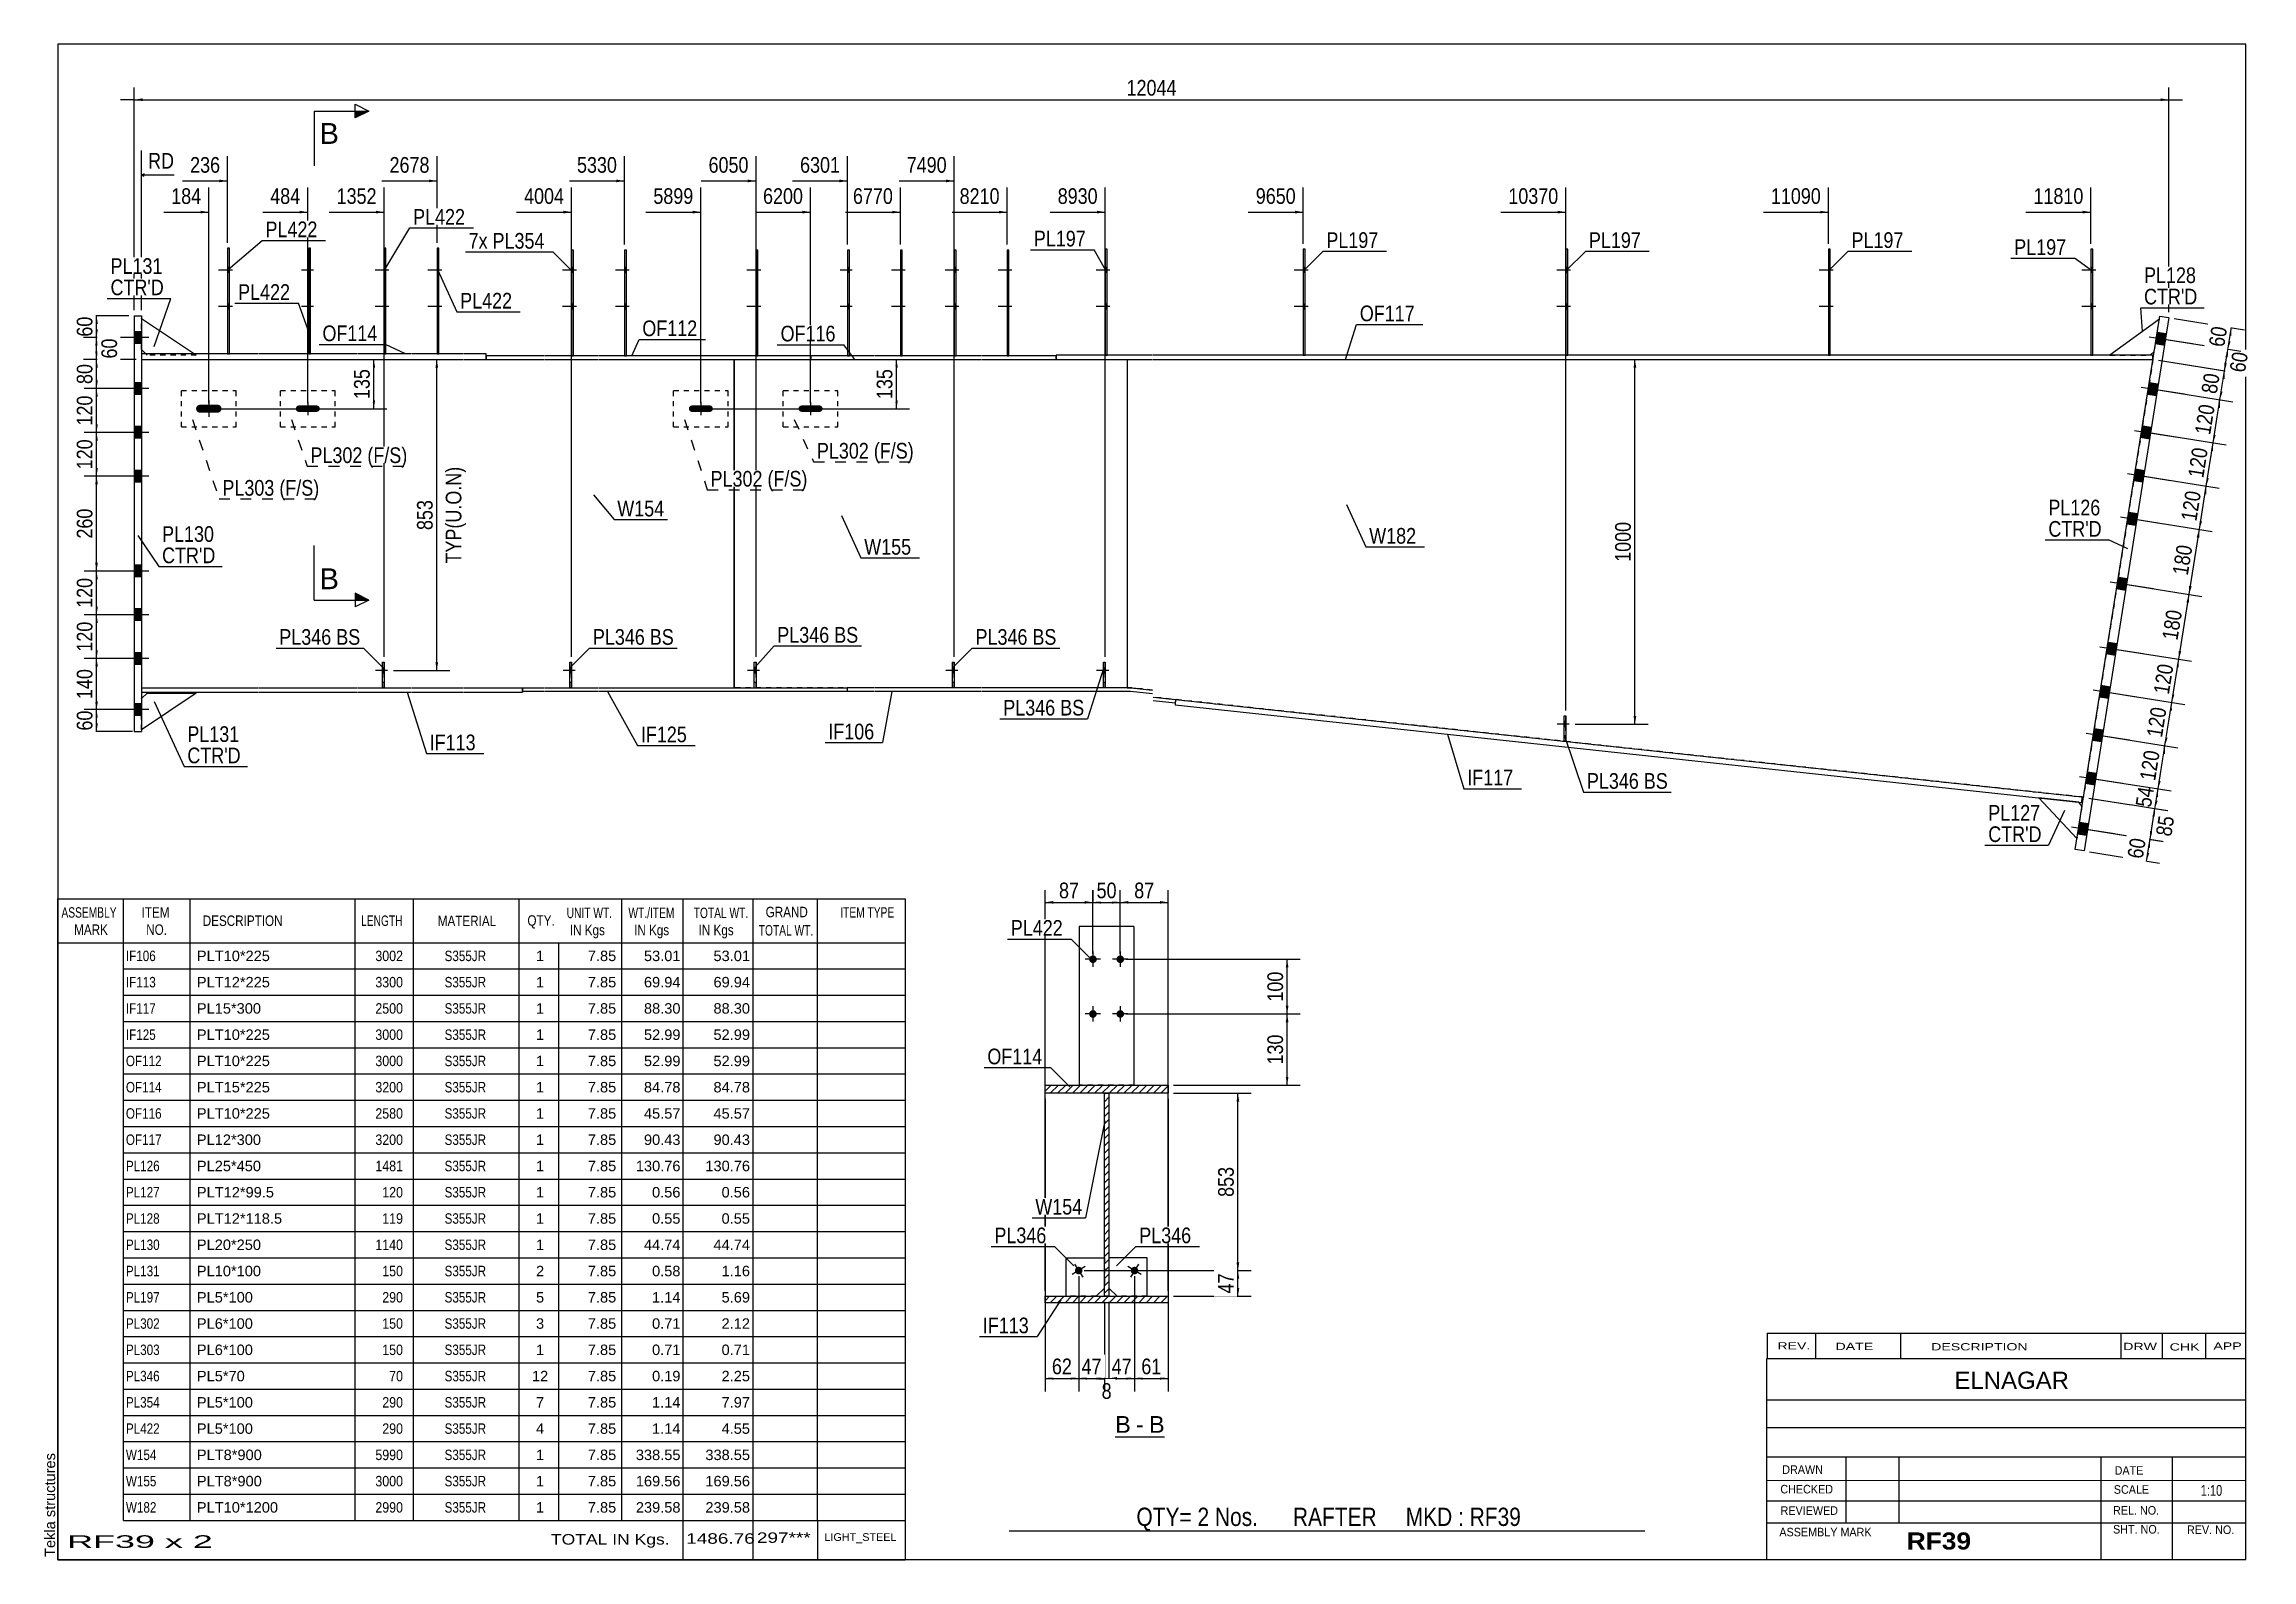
# Model space of a CAD drawing. Header units: millimetres. Extents: x -18 to 386, y -189 to 88.
import ezdxf

# ---------------------------------------------------------------- set-up
doc = ezdxf.new("R2010")
doc.units = ezdxf.units.MM
doc.linetypes.add('DXK_LINE_DOT1', pattern=[1.8814, 0.9407, -0.9407])
doc.linetypes.add('DXK_LINE_DOT2', pattern=[3.9198, 1.9599, -1.9599])
doc.styles.add('Arial', font='ARIAL.TTF', dxfattribs={"height": 0.2})
doc.styles.add('Arial Bold', font='ARIALBD.TTF', dxfattribs={"height": 0.2})
doc.styles.add('Arial Narrow', font='ARIALN.TTF', dxfattribs={"height": 0.2})

# ---------------------------------------------------------------- blocks, each defined once
blk = doc.blocks.new('Unknown-623477846-1210')
at = {"color": 5, "linetype": 'Continuous'}
for p, q in [((384.7, 87.63), (-15.3, 87.63)), ((-15.3, 87.63), (-15.3, -189.37)), ((384.7, -189.37), (384.7, 87.63)), ((-15.3, -189.37), (384.7, -189.37))]:
    blk.add_line(p, q, dxfattribs=at)
at = {"color": 174, "linetype": 'Continuous', "style": 'Arial'}
blk.add_text('Tekla structures', height=1.9102, rotation=90, dxfattribs=at).set_placement((-15.8, -188.87))
blk = doc.blocks.new('Unknown-623477846-16 - 1231')
at = {"color": 7, "linetype": 'Continuous'}
blk.add_line((177.99, -166.93), (187.02, -166.93), dxfattribs=at)
at = {"color": 0, "linetype": 'Continuous'}
blk.add_wipeout([(180.84, -166.18), (180.84, -162.98), (177.99, -162.98), (177.99, -166.18)], dxfattribs=at)
blk.add_wipeout([(183.22, -166.18), (183.22, -162.98), (181.8, -162.98), (181.8, -166.18)], dxfattribs=at)
at = {"color": 96, "linetype": 'Continuous', "style": 'Arial'}
blk.add_text('B', height=3.06, dxfattribs=at).set_placement((177.99, -166.18))
at = {"color": 0, "linetype": 'Continuous'}
blk.add_wipeout([(187.02, -166.18), (187.02, -162.98), (184.18, -162.98), (184.18, -166.18)], dxfattribs=at)
at = {"color": 96, "linetype": 'Continuous', "style": 'Arial'}
for s, p in [('-', (181.8, -166.18)), ('B', (184.18, -166.18))]:
    blk.add_text(s, height=3.06, dxfattribs=at).set_placement(p)
blk = doc.blocks.new('Part-623477846-1673 - 1585')
at = {"color": 2, "linetype": 'Continuous'}
for p, q in [((167.2, 30.8), (167.2, 30)), ((171.2, 30.8), (167.2, 30.8)), ((167.2, 30), (171.2, 30)), ((184.83, 30.8), (171.3, 30.8)), ((171.3, 30), (184.83, 30)), ((367.71, 30.8), (184.93, 30.8)), ((184.93, 30), (367.71, 30)), ((367.71, 30), (367.71, 30.8))]:
    blk.add_line(p, q, dxfattribs=at)
blk = doc.blocks.new('Bolt-623477846-1665 - 1585')
at = {"linetype": 'Continuous'}
blk.add_hatch(color=3, dxfattribs=at).paths.add_polyline_path([(32.54, 20.77), (32.58, 21), (32.54, 21.23), (32.41, 21.43), (32.21, 21.56), (31.98, 21.6), (28.78, 21.6), (28.55, 21.56), (28.36, 21.43), (28.23, 21.23), (28.18, 21), (28.23, 20.77), (28.36, 20.58), (28.55, 20.45), (28.78, 20.4), (31.98, 20.4), (32.21, 20.45), (32.41, 20.58)])
at = {"color": 3, "linetype": 'Continuous'}
for p, q in [((29.18, 21), (31.58, 21)), ((30.38, 22.2), (30.38, 19.8))]:
    blk.add_line(p, q, dxfattribs=at)
blk = doc.blocks.new('Bolt-623477846-1666 - 1585')
at = {"linetype": 'Continuous'}
blk.add_hatch(color=3, dxfattribs=at).paths.add_polyline_path([(104.4, 20.77), (104.45, 21), (104.4, 21.23), (104.27, 21.42), (104.08, 21.56), (103.85, 21.6), (100.65, 21.6), (100.42, 21.56), (100.23, 21.42), (100.1, 21.23), (100.05, 21), (100.1, 20.77), (100.23, 20.58), (100.42, 20.45), (100.65, 20.4), (103.85, 20.4), (104.08, 20.45), (104.27, 20.58)])
at = {"color": 3, "linetype": 'Continuous'}
for p, q in [((101.05, 21), (103.45, 21)), ((102.25, 22.2), (102.25, 19.8))]:
    blk.add_line(p, q, dxfattribs=at)
blk = doc.blocks.new('Part-623477846-1671 - 1585')
at = {"color": 2, "linetype": 'Continuous'}
for p, q in [((62.98, 30.67), (62.98, 30)), ((73.65, 30.67), (62.98, 30.67)), ((62.98, 30), (73.65, 30)), ((83.48, 30.67), (73.75, 30.67)), ((73.75, 30), (83.48, 30)), ((93.15, 30.67), (83.58, 30.67)), ((83.58, 30), (93.15, 30)), ((122.33, 30.67), (93.25, 30.67)), ((93.25, 30), (122.33, 30)), ((122.33, 30), (122.33, 30.67))]:
    blk.add_line(p, q, dxfattribs=at)
blk = doc.blocks.new('Part-623477846-1672 - 1585')
at = {"color": 2, "linetype": 'Continuous'}
for p, q in [((122.33, 30.67), (122.33, 30)), ((133.93, 30.67), (122.33, 30.67)), ((122.33, 30), (133.93, 30)), ((143.6, 30.67), (134.03, 30.67)), ((134.03, 30), (143.6, 30)), ((153.43, 30.67), (143.7, 30.67)), ((143.7, 30), (153.43, 30)), ((163.1, 30.67), (153.53, 30.67)), ((153.53, 30), (163.1, 30)), ((167.2, 30.67), (163.2, 30.67)), ((163.2, 30), (167.2, 30))]:
    blk.add_line(p, q, dxfattribs=at)
at = {"color": 7, "linetype": 'DXK_LINE_DOT1'}
blk.add_line((167.2, 30), (167.2, 30.67), dxfattribs=at)
blk = doc.blocks.new('Part-623477846-1678 - 1585')
at = {"color": 2, "linetype": 'Continuous'}
for p, q in [((133.93, -30), (129, -30)), ((129, -30), (129, -30.67)), ((133.93, -30.67), (129, -30.67)), ((143.6, -30), (134.03, -30)), ((143.6, -30.67), (134.03, -30.67)), ((153.43, -30), (143.7, -30)), ((153.43, -30.67), (143.7, -30.67)), ((163.1, -30), (153.53, -30)), ((163.1, -30.67), (153.53, -30.67)), ((171.2, -30), (163.2, -30)), ((171.2, -30.67), (163.2, -30.67)), ((180.83, -30), (171.3, -30)), ((180.8, -30.67), (171.3, -30.67)), ((184.83, -31.1), (180.8, -30.67)), ((180.83, -30), (184.83, -30.43)), ((184.93, -31.71), (189.04, -32.15)), ((188.97, -32.81), (184.93, -32.38))]:
    blk.add_line(p, q, dxfattribs=at)
at = {"color": 7, "linetype": 'DXK_LINE_DOT1'}
blk.add_line((189.04, -32.15), (188.97, -32.81), dxfattribs=at)
blk = doc.blocks.new('Part-623477846-1683 - 1585')
at = {"color": 2, "linetype": 'Continuous'}
for p, q in [((-1.33, 38), (0, 38)), ((-1.33, 38), (-1.33, -38)), ((0, 38), (0, -38)), ((-1.33, -38), (0, -38))]:
    blk.add_line(p, q, dxfattribs=at)
blk = doc.blocks.new('Part-623477846-1688 - 1585')
at = {"color": 7, "linetype": 'DXK_LINE_DOT1'}
for p, q in [((25.38, 17.67), (25.38, 24.33)), ((25.38, 24.33), (35.38, 24.33)), ((35.38, 17.67), (35.38, 24.33)), ((25.38, 17.67), (35.38, 17.67))]:
    blk.add_line(p, q, dxfattribs=at)
blk = doc.blocks.new('Bolt-623477846-1640 - 1585')
at = {"linetype": 'Continuous'}
blk.add_hatch(color=3, dxfattribs=at).paths.add_polyline_path([(176.17, -27.33), (176.17, -26.4), (175.83, -26.4), (175.83, -27.33)])
at = {"color": 3, "linetype": 'Continuous'}
for p, q in [((176.8, -26.87), (174.6, -26.87)), ((176.17, -26.4), (175.83, -26.4)), ((176.17, -27.33), (175.83, -27.33))]:
    blk.add_line(p, q, dxfattribs=at)
blk = doc.blocks.new('Bolt-623477846-1641 - 1585')
at = {"color": 3, "linetype": 'DXK_LINE_DOT2'}
for p, q in [((176.8, -26.87), (174.6, -26.87)), ((176.17, -26.4), (175.83, -26.4)), ((176.17, -27.33), (175.83, -27.33))]:
    blk.add_line(p, q, dxfattribs=at)
blk = doc.blocks.new('Bolt-623477846-1642 - 1585')
at = {"linetype": 'Continuous'}
blk.add_hatch(color=3, dxfattribs=at).paths.add_polyline_path([(148.57, -27.33), (148.57, -26.4), (148.23, -26.4), (148.23, -27.33)])
at = {"color": 3, "linetype": 'Continuous'}
for p, q in [((149.2, -26.87), (147, -26.87)), ((148.57, -26.4), (148.23, -26.4)), ((148.57, -27.33), (148.23, -27.33))]:
    blk.add_line(p, q, dxfattribs=at)
blk = doc.blocks.new('Bolt-623477846-1643 - 1585')
at = {"color": 3, "linetype": 'DXK_LINE_DOT2'}
for p, q in [((149.2, -26.87), (147, -26.87)), ((148.57, -26.4), (148.23, -26.4)), ((148.57, -27.33), (148.23, -27.33))]:
    blk.add_line(p, q, dxfattribs=at)
blk = doc.blocks.new('Bolt-623477846-1644 - 1585')
at = {"linetype": 'Continuous'}
blk.add_hatch(color=3, dxfattribs=at).paths.add_polyline_path([(112.33, -27.33), (112.33, -26.4), (112, -26.4), (112, -27.33)])
at = {"color": 3, "linetype": 'Continuous'}
for p, q in [((112.97, -26.87), (110.77, -26.87)), ((112.33, -26.4), (112, -26.4)), ((112.33, -27.33), (112, -27.33))]:
    blk.add_line(p, q, dxfattribs=at)
blk = doc.blocks.new('Bolt-623477846-1645 - 1585')
at = {"color": 3, "linetype": 'DXK_LINE_DOT2'}
for p, q in [((112.97, -26.87), (110.77, -26.87)), ((112.33, -26.4), (112, -26.4)), ((112.33, -27.33), (112, -27.33))]:
    blk.add_line(p, q, dxfattribs=at)
blk = doc.blocks.new('Bolt-623477846-1646 - 1585')
at = {"linetype": 'Continuous'}
blk.add_hatch(color=3, dxfattribs=at).paths.add_polyline_path([(78.62, -27.33), (78.62, -26.4), (78.28, -26.4), (78.28, -27.33)])
at = {"color": 3, "linetype": 'Continuous'}
for p, q in [((79.25, -26.87), (77.05, -26.87)), ((78.62, -26.4), (78.28, -26.4)), ((78.62, -27.33), (78.28, -27.33))]:
    blk.add_line(p, q, dxfattribs=at)
blk = doc.blocks.new('Bolt-623477846-1647 - 1585')
at = {"color": 3, "linetype": 'DXK_LINE_DOT2'}
for p, q in [((79.25, -26.87), (77.05, -26.87)), ((78.62, -26.4), (78.28, -26.4)), ((78.62, -27.33), (78.28, -27.33))]:
    blk.add_line(p, q, dxfattribs=at)
blk = doc.blocks.new('Bolt-623477846-1648 - 1585')
at = {"linetype": 'Continuous'}
blk.add_hatch(color=3, dxfattribs=at).paths.add_polyline_path([(44.35, -27.33), (44.35, -26.4), (44.02, -26.4), (44.02, -27.33)])
at = {"color": 3, "linetype": 'Continuous'}
for p, q in [((44.98, -26.87), (42.78, -26.87)), ((44.35, -26.4), (44.02, -26.4)), ((44.35, -27.33), (44.02, -27.33))]:
    blk.add_line(p, q, dxfattribs=at)
blk = doc.blocks.new('Bolt-623477846-1649 - 1585')
at = {"color": 3, "linetype": 'DXK_LINE_DOT2'}
for p, q in [((44.98, -26.87), (42.78, -26.87)), ((44.35, -26.4), (44.02, -26.4)), ((44.35, -27.33), (44.02, -27.33))]:
    blk.add_line(p, q, dxfattribs=at)
blk = doc.blocks.new('Bolt-623477846-1651 - 1585')
at = {"linetype": 'Continuous'}
for points in [[(112.67, 45.87), (112.67, 46.8), (112.33, 46.8), (112.33, 45.87)], [(112.67, 45.87), (112.67, 46.8), (112.33, 46.8), (112.33, 45.87)], [(112.67, 39.2), (112.67, 40.13), (112.33, 40.13), (112.33, 39.2)], [(112.67, 39.2), (112.67, 40.13), (112.33, 40.13), (112.33, 39.2)]]:
    blk.add_hatch(color=3, dxfattribs=at).paths.add_polyline_path(points)
at = {"color": 3, "linetype": 'Continuous'}
for p, q in [((113.2, 46.33), (110.67, 46.33)), ((113.2, 46.33), (110.67, 46.33)), ((112.67, 46.8), (112.33, 46.8)), ((112.67, 46.8), (112.33, 46.8)), ((112.67, 45.87), (112.33, 45.87)), ((112.67, 45.87), (112.33, 45.87)), ((113.2, 39.67), (110.67, 39.67)), ((113.2, 39.67), (110.67, 39.67)), ((112.67, 40.13), (112.33, 40.13)), ((112.67, 40.13), (112.33, 40.13)), ((112.67, 39.2), (112.33, 39.2)), ((112.67, 39.2), (112.33, 39.2))]:
    blk.add_line(p, q, dxfattribs=at)
blk = doc.blocks.new('Bolt-623477846-1652 - 1585')
at = {"linetype": 'Continuous'}
for points in [[(148.9, 45.87), (148.9, 46.8), (148.57, 46.8), (148.57, 45.87)], [(148.9, 45.87), (148.9, 46.8), (148.57, 46.8), (148.57, 45.87)], [(148.9, 39.2), (148.9, 40.13), (148.57, 40.13), (148.57, 39.2)], [(148.9, 39.2), (148.9, 40.13), (148.57, 40.13), (148.57, 39.2)]]:
    blk.add_hatch(color=3, dxfattribs=at).paths.add_polyline_path(points)
at = {"color": 3, "linetype": 'Continuous'}
for p, q in [((149.43, 46.33), (146.9, 46.33)), ((149.43, 46.33), (146.9, 46.33)), ((148.9, 46.8), (148.57, 46.8)), ((148.9, 46.8), (148.57, 46.8)), ((148.9, 45.87), (148.57, 45.87)), ((148.9, 45.87), (148.57, 45.87)), ((149.43, 39.67), (146.9, 39.67)), ((149.43, 39.67), (146.9, 39.67)), ((148.9, 40.13), (148.57, 40.13)), ((148.9, 40.13), (148.57, 40.13)), ((148.9, 39.2), (148.57, 39.2)), ((148.9, 39.2), (148.57, 39.2))]:
    blk.add_line(p, q, dxfattribs=at)
blk = doc.blocks.new('Bolt-623477846-1653 - 1585')
at = {"linetype": 'Continuous'}
for points in [[(16.07, 45.87), (16.07, 46.8), (15.73, 46.8), (15.73, 45.87)], [(16.07, 45.87), (16.07, 46.8), (15.73, 46.8), (15.73, 45.87)], [(16.07, 39.2), (16.07, 40.13), (15.73, 40.13), (15.73, 39.2)], [(16.07, 39.2), (16.07, 40.13), (15.73, 40.13), (15.73, 39.2)]]:
    blk.add_hatch(color=3, dxfattribs=at).paths.add_polyline_path(points)
at = {"color": 3, "linetype": 'Continuous'}
for p, q in [((16.6, 46.33), (14.07, 46.33)), ((16.6, 46.33), (14.07, 46.33)), ((16.07, 46.8), (15.73, 46.8)), ((16.07, 46.8), (15.73, 46.8)), ((16.07, 45.87), (15.73, 45.87)), ((16.07, 45.87), (15.73, 45.87)), ((16.6, 39.67), (14.07, 39.67)), ((16.6, 39.67), (14.07, 39.67)), ((16.07, 40.13), (15.73, 40.13)), ((16.07, 40.13), (15.73, 40.13)), ((16.07, 39.2), (15.73, 39.2)), ((16.07, 39.2), (15.73, 39.2))]:
    blk.add_line(p, q, dxfattribs=at)
blk = doc.blocks.new('Bolt-623477846-1654 - 1585')
at = {"linetype": 'Continuous'}
for points in [[(54.35, 45.87), (54.35, 46.8), (54.02, 46.8), (54.02, 45.87)], [(54.35, 45.87), (54.35, 46.8), (54.02, 46.8), (54.02, 45.87)], [(54.35, 39.2), (54.35, 40.13), (54.02, 40.13), (54.02, 39.2)], [(54.35, 39.2), (54.35, 40.13), (54.02, 40.13), (54.02, 39.2)]]:
    blk.add_hatch(color=3, dxfattribs=at).paths.add_polyline_path(points)
at = {"color": 3, "linetype": 'Continuous'}
for p, q in [((54.88, 46.33), (52.35, 46.33)), ((54.88, 46.33), (52.35, 46.33)), ((54.35, 46.8), (54.02, 46.8)), ((54.35, 46.8), (54.02, 46.8)), ((54.35, 45.87), (54.02, 45.87)), ((54.35, 45.87), (54.02, 45.87)), ((54.88, 39.67), (52.35, 39.67)), ((54.88, 39.67), (52.35, 39.67)), ((54.35, 40.13), (54.02, 40.13)), ((54.35, 40.13), (54.02, 40.13)), ((54.35, 39.2), (54.02, 39.2)), ((54.35, 39.2), (54.02, 39.2))]:
    blk.add_line(p, q, dxfattribs=at)
blk = doc.blocks.new('Bolt-623477846-1655 - 1585')
at = {"linetype": 'Continuous'}
for points in [[(88.62, 45.87), (88.62, 46.8), (88.28, 46.8), (88.28, 45.87)], [(88.62, 45.87), (88.62, 46.8), (88.28, 46.8), (88.28, 45.87)], [(88.62, 39.2), (88.62, 40.13), (88.28, 40.13), (88.28, 39.2)], [(88.62, 39.2), (88.62, 40.13), (88.28, 40.13), (88.28, 39.2)]]:
    blk.add_hatch(color=3, dxfattribs=at).paths.add_polyline_path(points)
at = {"color": 3, "linetype": 'Continuous'}
for p, q in [((89.15, 46.33), (86.62, 46.33)), ((89.15, 46.33), (86.62, 46.33)), ((88.62, 46.8), (88.28, 46.8)), ((88.62, 46.8), (88.28, 46.8)), ((88.62, 45.87), (88.28, 45.87)), ((88.62, 45.87), (88.28, 45.87)), ((89.15, 39.67), (86.62, 39.67)), ((89.15, 39.67), (86.62, 39.67)), ((88.62, 40.13), (88.28, 40.13)), ((88.62, 40.13), (88.28, 40.13)), ((88.62, 39.2), (88.28, 39.2)), ((88.62, 39.2), (88.28, 39.2))]:
    blk.add_line(p, q, dxfattribs=at)
blk = doc.blocks.new('Bolt-623477846-1656 - 1585')
at = {"linetype": 'Continuous'}
for points in [[(139.07, 45.87), (139.07, 46.8), (138.73, 46.8), (138.73, 45.87)], [(139.07, 45.87), (139.07, 46.8), (138.73, 46.8), (138.73, 45.87)], [(139.07, 39.2), (139.07, 40.13), (138.73, 40.13), (138.73, 39.2)], [(139.07, 39.2), (139.07, 40.13), (138.73, 40.13), (138.73, 39.2)]]:
    blk.add_hatch(color=3, dxfattribs=at).paths.add_polyline_path(points)
at = {"color": 3, "linetype": 'Continuous'}
for p, q in [((139.6, 46.33), (137.07, 46.33)), ((139.6, 46.33), (137.07, 46.33)), ((139.07, 46.8), (138.73, 46.8)), ((139.07, 46.8), (138.73, 46.8)), ((139.07, 45.87), (138.73, 45.87)), ((139.07, 45.87), (138.73, 45.87)), ((139.6, 39.67), (137.07, 39.67)), ((139.6, 39.67), (137.07, 39.67)), ((139.07, 40.13), (138.73, 40.13)), ((139.07, 40.13), (138.73, 40.13)), ((139.07, 39.2), (138.73, 39.2)), ((139.07, 39.2), (138.73, 39.2))]:
    blk.add_line(p, q, dxfattribs=at)
blk = doc.blocks.new('Bolt-623477846-1657 - 1585')
at = {"linetype": 'Continuous'}
for points in [[(158.57, 45.87), (158.57, 46.8), (158.23, 46.8), (158.23, 45.87)], [(158.57, 45.87), (158.57, 46.8), (158.23, 46.8), (158.23, 45.87)], [(158.57, 39.2), (158.57, 40.13), (158.23, 40.13), (158.23, 39.2)], [(158.57, 39.2), (158.57, 40.13), (158.23, 40.13), (158.23, 39.2)]]:
    blk.add_hatch(color=3, dxfattribs=at).paths.add_polyline_path(points)
at = {"color": 3, "linetype": 'Continuous'}
for p, q in [((159.1, 46.33), (156.57, 46.33)), ((159.1, 46.33), (156.57, 46.33)), ((158.57, 46.8), (158.23, 46.8)), ((158.57, 46.8), (158.23, 46.8)), ((158.57, 45.87), (158.23, 45.87)), ((158.57, 45.87), (158.23, 45.87)), ((159.1, 39.67), (156.57, 39.67)), ((159.1, 39.67), (156.57, 39.67)), ((158.57, 40.13), (158.23, 40.13)), ((158.57, 40.13), (158.23, 40.13)), ((158.57, 39.2), (158.23, 39.2)), ((158.57, 39.2), (158.23, 39.2))]:
    blk.add_line(p, q, dxfattribs=at)
blk = doc.blocks.new('Bolt-623477846-1658 - 1585')
at = {"linetype": 'Continuous'}
for points in [[(212.71, 45.87), (212.71, 46.8), (212.37, 46.8), (212.37, 45.87)], [(212.71, 45.87), (212.71, 46.8), (212.37, 46.8), (212.37, 45.87)], [(212.71, 39.2), (212.71, 40.13), (212.37, 40.13), (212.37, 39.2)], [(212.71, 39.2), (212.71, 40.13), (212.37, 40.13), (212.37, 39.2)]]:
    blk.add_hatch(color=3, dxfattribs=at).paths.add_polyline_path(points)
at = {"color": 3, "linetype": 'Continuous'}
for p, q in [((213.24, 46.33), (210.71, 46.33)), ((213.24, 46.33), (210.71, 46.33)), ((212.71, 46.8), (212.37, 46.8)), ((212.71, 46.8), (212.37, 46.8)), ((212.71, 45.87), (212.37, 45.87)), ((212.71, 45.87), (212.37, 45.87)), ((213.24, 39.67), (210.71, 39.67)), ((213.24, 39.67), (210.71, 39.67)), ((212.71, 40.13), (212.37, 40.13)), ((212.71, 40.13), (212.37, 40.13)), ((212.71, 39.2), (212.37, 39.2)), ((212.71, 39.2), (212.37, 39.2))]:
    blk.add_line(p, q, dxfattribs=at)
blk = doc.blocks.new('Bolt-623477846-1659 - 1585')
at = {"linetype": 'Continuous'}
for points in [[(308.71, 45.87), (308.71, 46.8), (308.37, 46.8), (308.37, 45.87)], [(308.71, 45.87), (308.71, 46.8), (308.37, 46.8), (308.37, 45.87)], [(308.71, 39.2), (308.71, 40.13), (308.37, 40.13), (308.37, 39.2)], [(308.71, 39.2), (308.71, 40.13), (308.37, 40.13), (308.37, 39.2)]]:
    blk.add_hatch(color=3, dxfattribs=at).paths.add_polyline_path(points)
at = {"color": 3, "linetype": 'Continuous'}
for p, q in [((309.24, 46.33), (306.71, 46.33)), ((309.24, 46.33), (306.71, 46.33)), ((308.71, 46.8), (308.37, 46.8)), ((308.71, 46.8), (308.37, 46.8)), ((308.71, 45.87), (308.37, 45.87)), ((308.71, 45.87), (308.37, 45.87)), ((309.24, 39.67), (306.71, 39.67)), ((309.24, 39.67), (306.71, 39.67)), ((308.71, 40.13), (308.37, 40.13)), ((308.71, 40.13), (308.37, 40.13)), ((308.71, 39.2), (308.37, 39.2)), ((308.71, 39.2), (308.37, 39.2))]:
    blk.add_line(p, q, dxfattribs=at)
blk = doc.blocks.new('Bolt-623477846-1660 - 1585')
at = {"linetype": 'Continuous'}
for points in [[(356.71, 45.87), (356.71, 46.8), (356.37, 46.8), (356.37, 45.87)], [(356.71, 45.87), (356.71, 46.8), (356.37, 46.8), (356.37, 45.87)], [(356.71, 39.2), (356.71, 40.13), (356.37, 40.13), (356.37, 39.2)], [(356.71, 39.2), (356.71, 40.13), (356.37, 40.13), (356.37, 39.2)]]:
    blk.add_hatch(color=3, dxfattribs=at).paths.add_polyline_path(points)
at = {"color": 3, "linetype": 'Continuous'}
for p, q in [((357.24, 46.33), (354.71, 46.33)), ((357.24, 46.33), (354.71, 46.33)), ((356.71, 46.8), (356.37, 46.8)), ((356.71, 46.8), (356.37, 46.8)), ((356.71, 45.87), (356.37, 45.87)), ((356.71, 45.87), (356.37, 45.87)), ((357.24, 39.67), (354.71, 39.67)), ((357.24, 39.67), (354.71, 39.67)), ((356.71, 40.13), (356.37, 40.13)), ((356.71, 40.13), (356.37, 40.13)), ((356.71, 39.2), (356.37, 39.2)), ((356.71, 39.2), (356.37, 39.2))]:
    blk.add_line(p, q, dxfattribs=at)
blk = doc.blocks.new('Bolt-623477846-1662 - 1585')
at = {"linetype": 'Continuous'}
for points in [[(78.95, 45.87), (78.95, 46.8), (78.62, 46.8), (78.62, 45.87)], [(78.95, 45.87), (78.95, 46.8), (78.62, 46.8), (78.62, 45.87)], [(78.95, 39.2), (78.95, 40.13), (78.62, 40.13), (78.62, 39.2)], [(78.95, 39.2), (78.95, 40.13), (78.62, 40.13), (78.62, 39.2)]]:
    blk.add_hatch(color=3, dxfattribs=at).paths.add_polyline_path(points)
at = {"color": 3, "linetype": 'Continuous'}
for p, q in [((79.48, 46.33), (76.95, 46.33)), ((79.48, 46.33), (76.95, 46.33)), ((78.95, 46.8), (78.62, 46.8)), ((78.95, 46.8), (78.62, 46.8)), ((78.95, 45.87), (78.62, 45.87)), ((78.95, 45.87), (78.62, 45.87)), ((79.48, 39.67), (76.95, 39.67)), ((79.48, 39.67), (76.95, 39.67)), ((78.95, 40.13), (78.62, 40.13)), ((78.95, 40.13), (78.62, 40.13)), ((78.95, 39.2), (78.62, 39.2)), ((78.95, 39.2), (78.62, 39.2))]:
    blk.add_line(p, q, dxfattribs=at)
blk = doc.blocks.new('Bolt-623477846-1663 - 1585')
at = {"linetype": 'Continuous'}
for points in [[(44.68, 45.87), (44.68, 46.8), (44.35, 46.8), (44.35, 45.87)], [(44.68, 45.87), (44.68, 46.8), (44.35, 46.8), (44.35, 45.87)], [(44.68, 39.2), (44.68, 40.13), (44.35, 40.13), (44.35, 39.2)], [(44.68, 39.2), (44.68, 40.13), (44.35, 40.13), (44.35, 39.2)]]:
    blk.add_hatch(color=3, dxfattribs=at).paths.add_polyline_path(points)
at = {"color": 3, "linetype": 'Continuous'}
for p, q in [((45.22, 46.33), (42.68, 46.33)), ((45.22, 46.33), (42.68, 46.33)), ((44.68, 46.8), (44.35, 46.8)), ((44.68, 46.8), (44.35, 46.8)), ((44.68, 45.87), (44.35, 45.87)), ((44.68, 45.87), (44.35, 45.87)), ((45.22, 39.67), (42.68, 39.67)), ((45.22, 39.67), (42.68, 39.67)), ((44.68, 40.13), (44.35, 40.13)), ((44.68, 40.13), (44.35, 40.13)), ((44.68, 39.2), (44.35, 39.2)), ((44.68, 39.2), (44.35, 39.2))]:
    blk.add_line(p, q, dxfattribs=at)
blk = doc.blocks.new('Bolt-623477846-1664 - 1585')
at = {"linetype": 'Continuous'}
blk.add_hatch(color=3, dxfattribs=at).paths.add_polyline_path([(14.56, 20.72), (14.62, 21), (14.56, 21.28), (14.4, 21.52), (14.16, 21.68), (13.88, 21.73), (10.68, 21.73), (10.4, 21.68), (10.16, 21.52), (10.01, 21.28), (9.95, 21), (10.01, 20.72), (10.16, 20.48), (10.4, 20.32), (10.68, 20.27), (13.88, 20.27), (14.16, 20.32), (14.4, 20.48)])
at = {"color": 3, "linetype": 'Continuous'}
for p, q in [((10.82, 21), (13.75, 21)), ((12.28, 22.47), (12.28, 19.53))]:
    blk.add_line(p, q, dxfattribs=at)
blk = doc.blocks.new('Bolt-623477846-1667 - 1585')
at = {"linetype": 'Continuous'}
for points in [[(-1.33, 35.07), (-1.33, 32.93), (0, 32.93), (0, 35.07)], [(-1.33, 35.07), (-1.33, 32.93), (0, 32.93), (0, 35.07)], [(-1.33, 25.73), (-1.33, 23.6), (0, 23.6), (0, 25.73)], [(-1.33, 25.73), (-1.33, 23.6), (0, 23.6), (0, 25.73)], [(-1.33, 17.73), (-1.33, 15.6), (0, 15.6), (0, 17.73)], [(-1.33, 17.73), (-1.33, 15.6), (0, 15.6), (0, 17.73)], [(-1.33, 9.73), (-1.33, 7.6), (0, 7.6), (0, 9.73)], [(-1.33, 9.73), (-1.33, 7.6), (0, 7.6), (0, 9.73)], [(-1.33, -7.6), (-1.33, -9.73), (0, -9.73), (0, -7.6)], [(-1.33, -7.6), (-1.33, -9.73), (0, -9.73), (0, -7.6)], [(-1.33, -15.6), (-1.33, -17.73), (0, -17.73), (0, -15.6)], [(-1.33, -15.6), (-1.33, -17.73), (0, -17.73), (0, -15.6)], [(-1.33, -23.6), (-1.33, -25.73), (0, -25.73), (0, -23.6)], [(-1.33, -23.6), (-1.33, -25.73), (0, -25.73), (0, -23.6)], [(-1.33, -32.93), (-1.33, -35.07), (0, -35.07), (0, -32.93)], [(-1.33, -32.93), (-1.33, -35.07), (0, -35.07), (0, -32.93)]]:
    blk.add_hatch(color=3, dxfattribs=at).paths.add_polyline_path(points)
at = {"color": 3, "linetype": 'Continuous'}
for p, q in [((1.32, 34), (-6.67, 34)), ((1.32, 34), (-6.67, 34)), ((0, 35.07), (-1.33, 35.07)), ((0, 35.07), (-1.33, 35.07)), ((0, 32.93), (-1.33, 32.93)), ((0, 32.93), (-1.33, 32.93)), ((1.32, 24.67), (-6.67, 24.67)), ((1.32, 24.67), (-6.67, 24.67)), ((0, 25.73), (-1.33, 25.73)), ((0, 25.73), (-1.33, 25.73)), ((0, 23.6), (-1.33, 23.6)), ((0, 23.6), (-1.33, 23.6)), ((1.32, 16.67), (-6.67, 16.67)), ((1.32, 16.67), (-6.67, 16.67)), ((0, 17.73), (-1.33, 17.73)), ((0, 17.73), (-1.33, 17.73)), ((0, 15.6), (-1.33, 15.6)), ((0, 15.6), (-1.33, 15.6)), ((1.32, 8.67), (-6.67, 8.67)), ((1.32, 8.67), (-6.67, 8.67)), ((0, 9.73), (-1.33, 9.73)), ((0, 9.73), (-1.33, 9.73)), ((0, 7.6), (-1.33, 7.6)), ((0, 7.6), (-1.33, 7.6)), ((0, -7.6), (-1.33, -7.6)), ((0, -7.6), (-1.33, -7.6)), ((1.32, -8.67), (-6.67, -8.67)), ((1.32, -8.67), (-6.67, -8.67)), ((0, -9.73), (-1.33, -9.73)), ((0, -9.73), (-1.33, -9.73)), ((0, -15.6), (-1.33, -15.6)), ((0, -15.6), (-1.33, -15.6)), ((1.32, -16.67), (-6.67, -16.67)), ((1.32, -16.67), (-6.67, -16.67)), ((0, -17.73), (-1.33, -17.73)), ((0, -17.73), (-1.33, -17.73)), ((0, -23.6), (-1.33, -23.6)), ((0, -23.6), (-1.33, -23.6)), ((1.32, -24.67), (-6.67, -24.67)), ((1.32, -24.67), (-6.67, -24.67)), ((0, -25.73), (-1.33, -25.73)), ((0, -25.73), (-1.33, -25.73)), ((1.32, -34), (-6.67, -34)), ((1.32, -34), (-6.67, -34)), ((0, -32.93), (-1.33, -32.93)), ((0, -32.93), (-1.33, -32.93)), ((0, -35.07), (-1.33, -35.07)), ((0, -35.07), (-1.33, -35.07))]:
    blk.add_line(p, q, dxfattribs=at)
blk = doc.blocks.new('Bolt-623477846-1668 - 1585')
at = {"linetype": 'Continuous'}
for points in [[(368.5, 35), (368.17, 32.9), (369.81, 32.64), (370.15, 34.74)], [(368.5, 35), (368.17, 32.9), (369.81, 32.64), (370.15, 34.74)], [(368.5, 35), (368.17, 32.9), (369.81, 32.64), (370.15, 34.74)], [(368.5, 35), (368.17, 32.9), (369.81, 32.64), (370.15, 34.74)], [(367.04, 25.79), (366.7, 23.68), (368.35, 23.42), (368.68, 25.52)], [(367.04, 25.79), (366.7, 23.68), (368.35, 23.42), (368.68, 25.52)], [(367.04, 25.79), (366.7, 23.68), (368.35, 23.42), (368.68, 25.52)], [(367.04, 25.79), (366.7, 23.68), (368.35, 23.42), (368.68, 25.52)], [(365.78, 17.89), (365.45, 15.78), (367.09, 15.52), (367.43, 17.62)], [(365.78, 17.89), (365.45, 15.78), (367.09, 15.52), (367.43, 17.62)], [(365.78, 17.89), (365.45, 15.78), (367.09, 15.52), (367.43, 17.62)], [(365.78, 17.89), (365.45, 15.78), (367.09, 15.52), (367.43, 17.62)], [(364.52, 9.98), (364.19, 7.88), (365.83, 7.62), (366.17, 9.72)], [(364.52, 9.98), (364.19, 7.88), (365.83, 7.62), (366.17, 9.72)], [(364.52, 9.98), (364.19, 7.88), (365.83, 7.62), (366.17, 9.72)], [(364.52, 9.98), (364.19, 7.88), (365.83, 7.62), (366.17, 9.72)], [(363.27, 2.08), (362.93, -0.02), (364.58, -0.28), (364.91, 1.82)], [(363.27, 2.08), (362.93, -0.02), (364.58, -0.28), (364.91, 1.82)], [(363.27, 2.08), (362.93, -0.02), (364.58, -0.28), (364.91, 1.82)], [(363.27, 2.08), (362.93, -0.02), (364.58, -0.28), (364.91, 1.82)], [(361.38, -9.78), (361.05, -11.89), (362.69, -12.15), (363.03, -10.04)], [(361.38, -9.78), (361.05, -11.89), (362.69, -12.15), (363.03, -10.04)], [(361.38, -9.78), (361.05, -11.89), (362.69, -12.15), (363.03, -10.04)], [(361.38, -9.78), (361.05, -11.89), (362.69, -12.15), (363.03, -10.04)], [(359.49, -21.65), (359.16, -23.76), (360.8, -24.02), (361.14, -21.91)], [(359.49, -21.65), (359.16, -23.76), (360.8, -24.02), (361.14, -21.91)], [(359.49, -21.65), (359.16, -23.76), (360.8, -24.02), (361.14, -21.91)], [(359.49, -21.65), (359.16, -23.76), (360.8, -24.02), (361.14, -21.91)], [(358.24, -29.55), (357.9, -31.66), (359.55, -31.92), (359.88, -29.82)], [(358.24, -29.55), (357.9, -31.66), (359.55, -31.92), (359.88, -29.82)], [(358.24, -29.55), (357.9, -31.66), (359.55, -31.92), (359.88, -29.82)], [(358.24, -29.55), (357.9, -31.66), (359.55, -31.92), (359.88, -29.82)], [(356.98, -37.45), (356.64, -39.56), (358.29, -39.82), (358.62, -37.72)], [(356.98, -37.45), (356.64, -39.56), (358.29, -39.82), (358.62, -37.72)], [(356.98, -37.45), (356.64, -39.56), (358.29, -39.82), (358.62, -37.72)], [(356.98, -37.45), (356.64, -39.56), (358.29, -39.82), (358.62, -37.72)], [(355.72, -45.35), (355.39, -47.46), (357.03, -47.72), (357.37, -45.62)], [(355.72, -45.35), (355.39, -47.46), (357.03, -47.72), (357.37, -45.62)], [(355.72, -45.35), (355.39, -47.46), (357.03, -47.72), (357.37, -45.62)], [(355.72, -45.35), (355.39, -47.46), (357.03, -47.72), (357.37, -45.62)], [(354.26, -54.57), (353.92, -56.68), (355.57, -56.94), (355.9, -54.83)], [(354.26, -54.57), (353.92, -56.68), (355.57, -56.94), (355.9, -54.83)], [(354.26, -54.57), (353.92, -56.68), (355.57, -56.94), (355.9, -54.83)], [(354.26, -54.57), (353.92, -56.68), (355.57, -56.94), (355.9, -54.83)]]:
    blk.add_hatch(color=3, dxfattribs=at).paths.add_polyline_path(points)
at = {"color": 3, "linetype": 'Continuous'}
for p, q in [((367.04, 34.16), (374.92, 32.9)), ((367.04, 34.16), (374.92, 32.9)), ((367.04, 34.16), (374.92, 32.9)), ((367.04, 34.16), (374.92, 32.9)), ((368.17, 32.9), (369.81, 32.64)), ((368.17, 32.9), (369.81, 32.64)), ((368.17, 32.9), (369.81, 32.64)), ((368.17, 32.9), (369.81, 32.64)), ((368.5, 35), (370.15, 34.74)), ((368.5, 35), (370.15, 34.74)), ((368.5, 35), (370.15, 34.74)), ((368.5, 35), (370.15, 34.74)), ((365.57, 24.94), (373.45, 23.69)), ((365.57, 24.94), (373.45, 23.69)), ((365.57, 24.94), (373.45, 23.69)), ((365.57, 24.94), (373.45, 23.69)), ((367.04, 25.79), (368.68, 25.52)), ((367.04, 25.79), (368.68, 25.52)), ((367.04, 25.79), (368.68, 25.52)), ((367.04, 25.79), (368.68, 25.52)), ((366.7, 23.68), (368.35, 23.42)), ((366.7, 23.68), (368.35, 23.42)), ((366.7, 23.68), (368.35, 23.42)), ((366.7, 23.68), (368.35, 23.42)), ((364.31, 17.04), (372.2, 15.79)), ((364.31, 17.04), (372.2, 15.79)), ((364.31, 17.04), (372.2, 15.79)), ((364.31, 17.04), (372.2, 15.79)), ((365.78, 17.89), (367.43, 17.62)), ((365.78, 17.89), (367.43, 17.62)), ((365.78, 17.89), (367.43, 17.62)), ((365.78, 17.89), (367.43, 17.62)), ((365.45, 15.78), (367.09, 15.52)), ((365.45, 15.78), (367.09, 15.52)), ((365.45, 15.78), (367.09, 15.52)), ((365.45, 15.78), (367.09, 15.52)), ((363.06, 9.14), (370.94, 7.88)), ((363.06, 9.14), (370.94, 7.88)), ((363.06, 9.14), (370.94, 7.88)), ((363.06, 9.14), (370.94, 7.88)), ((364.52, 9.98), (366.17, 9.72)), ((364.52, 9.98), (366.17, 9.72)), ((364.52, 9.98), (366.17, 9.72)), ((364.52, 9.98), (366.17, 9.72)), ((364.19, 7.88), (365.83, 7.62)), ((364.19, 7.88), (365.83, 7.62)), ((364.19, 7.88), (365.83, 7.62)), ((364.19, 7.88), (365.83, 7.62)), ((361.8, 1.24), (369.68, -0.02)), ((361.8, 1.24), (369.68, -0.02)), ((361.8, 1.24), (369.68, -0.02)), ((361.8, 1.24), (369.68, -0.02)), ((363.27, 2.08), (364.91, 1.82)), ((363.27, 2.08), (364.91, 1.82)), ((363.27, 2.08), (364.91, 1.82)), ((363.27, 2.08), (364.91, 1.82)), ((362.93, -0.02), (364.58, -0.28)), ((362.93, -0.02), (364.58, -0.28)), ((362.93, -0.02), (364.58, -0.28)), ((362.93, -0.02), (364.58, -0.28)), ((359.91, -10.63), (367.8, -11.88)), ((359.91, -10.63), (367.8, -11.88)), ((359.91, -10.63), (367.8, -11.88)), ((359.91, -10.63), (367.8, -11.88)), ((361.05, -11.89), (362.69, -12.15)), ((361.05, -11.89), (362.69, -12.15)), ((361.05, -11.89), (362.69, -12.15)), ((361.05, -11.89), (362.69, -12.15)), ((361.38, -9.78), (363.03, -10.04)), ((361.38, -9.78), (363.03, -10.04)), ((361.38, -9.78), (363.03, -10.04)), ((361.38, -9.78), (363.03, -10.04)), ((358.02, -22.5), (365.91, -23.75)), ((358.02, -22.5), (365.91, -23.75)), ((358.02, -22.5), (365.91, -23.75)), ((358.02, -22.5), (365.91, -23.75)), ((359.16, -23.76), (360.8, -24.02)), ((359.16, -23.76), (360.8, -24.02)), ((359.16, -23.76), (360.8, -24.02)), ((359.16, -23.76), (360.8, -24.02)), ((359.49, -21.65), (361.14, -21.91)), ((359.49, -21.65), (361.14, -21.91)), ((359.49, -21.65), (361.14, -21.91)), ((359.49, -21.65), (361.14, -21.91)), ((356.77, -30.4), (364.65, -31.65)), ((356.77, -30.4), (364.65, -31.65)), ((356.77, -30.4), (364.65, -31.65)), ((356.77, -30.4), (364.65, -31.65)), ((357.9, -31.66), (359.55, -31.92)), ((357.9, -31.66), (359.55, -31.92)), ((357.9, -31.66), (359.55, -31.92)), ((357.9, -31.66), (359.55, -31.92)), ((358.24, -29.55), (359.88, -29.82)), ((358.24, -29.55), (359.88, -29.82)), ((358.24, -29.55), (359.88, -29.82)), ((358.24, -29.55), (359.88, -29.82)), ((355.51, -38.3), (363.4, -39.55)), ((355.51, -38.3), (363.4, -39.55)), ((355.51, -38.3), (363.4, -39.55)), ((355.51, -38.3), (363.4, -39.55)), ((356.64, -39.56), (358.29, -39.82)), ((356.64, -39.56), (358.29, -39.82)), ((356.64, -39.56), (358.29, -39.82)), ((356.64, -39.56), (358.29, -39.82)), ((356.98, -37.45), (358.62, -37.72)), ((356.98, -37.45), (358.62, -37.72)), ((356.98, -37.45), (358.62, -37.72)), ((356.98, -37.45), (358.62, -37.72)), ((354.25, -46.2), (362.14, -47.46)), ((354.25, -46.2), (362.14, -47.46)), ((354.25, -46.2), (362.14, -47.46)), ((354.25, -46.2), (362.14, -47.46)), ((355.39, -47.46), (357.03, -47.72)), ((355.39, -47.46), (357.03, -47.72)), ((355.39, -47.46), (357.03, -47.72)), ((355.39, -47.46), (357.03, -47.72)), ((355.72, -45.35), (357.37, -45.62)), ((355.72, -45.35), (357.37, -45.62)), ((355.72, -45.35), (357.37, -45.62)), ((355.72, -45.35), (357.37, -45.62)), ((352.79, -55.42), (360.67, -56.67)), ((352.79, -55.42), (360.67, -56.67)), ((352.79, -55.42), (360.67, -56.67)), ((352.79, -55.42), (360.67, -56.67)), ((354.26, -54.57), (355.9, -54.83)), ((354.26, -54.57), (355.9, -54.83)), ((354.26, -54.57), (355.9, -54.83)), ((354.26, -54.57), (355.9, -54.83)), ((353.92, -56.68), (355.57, -56.94)), ((353.92, -56.68), (355.57, -56.94)), ((353.92, -56.68), (355.57, -56.94)), ((353.92, -56.68), (355.57, -56.94))]:
    blk.add_line(p, q, dxfattribs=at)
blk = doc.blocks.new('Bolt-623477846-1669 - 1585')
at = {"linetype": 'Continuous'}
blk.add_hatch(color=3, dxfattribs=at).paths.add_polyline_path([(124.46, 20.77), (124.5, 21), (124.46, 21.23), (124.33, 21.42), (124.13, 21.56), (123.9, 21.6), (120.7, 21.6), (120.47, 21.56), (120.28, 21.42), (120.15, 21.23), (120.1, 21), (120.15, 20.77), (120.28, 20.58), (120.47, 20.45), (120.7, 20.4), (123.9, 20.4), (124.13, 20.45), (124.33, 20.58)])
at = {"color": 3, "linetype": 'Continuous'}
for p, q in [((121.1, 21), (123.5, 21)), ((122.3, 22.2), (122.3, 19.8))]:
    blk.add_line(p, q, dxfattribs=at)
blk = doc.blocks.new('Part-623477846-1670 - 1585')
at = {"color": 2, "linetype": 'Continuous'}
for p, q in [((21.28, 31), (0, 31)), ((0, 30), (21.28, 30)), ((39.38, 31), (21.38, 31)), ((21.38, 30), (39.38, 30)), ((49.22, 31), (39.48, 31)), ((39.48, 30), (49.22, 30)), ((58.88, 31), (49.32, 31)), ((49.32, 30), (58.88, 30)), ((62.98, 31), (58.98, 31)), ((58.98, 30), (62.98, 30)), ((62.98, 30), (62.98, 31))]:
    blk.add_line(p, q, dxfattribs=at)
at = {"color": 7, "linetype": 'DXK_LINE_DOT1'}
blk.add_line((0, 31), (0, 30), dxfattribs=at)
blk = doc.blocks.new('Part-623477846-1674 - 1585')
at = {"color": 2, "linetype": 'Continuous'}
blk.add_line((108.33, -30), (108.33, 30), dxfattribs=at)
at = {"color": 7, "linetype": 'DXK_LINE_DOT1'}
for p, q in [((108.33, 30), (133.93, 30)), ((134.03, 30), (143.6, 30)), ((143.7, 30), (153.43, 30)), ((153.53, 30), (163.1, 30)), ((163.2, 30), (171.2, 30)), ((171.3, 30), (180.17, 30)), ((180.17, 30), (180.17, -30)), ((133.93, -30), (108.33, -30)), ((143.6, -30), (134.03, -30)), ((153.43, -30), (143.7, -30)), ((163.1, -30), (153.53, -30)), ((171.2, -30), (163.2, -30)), ((180.17, -30), (171.3, -30))]:
    blk.add_line(p, q, dxfattribs=at)
blk = doc.blocks.new('Part-623477846-1675 - 1585')
at = {"color": 2, "linetype": 'Continuous'}
for p, q in [((180.17, 30), (180.17, -30)), ((354.98, -50), (354.73, -49.97))]:
    blk.add_line(p, q, dxfattribs=at)
at = {"color": 7, "linetype": 'DXK_LINE_DOT1'}
for p, q in [((180.17, 30), (184.83, 30)), ((184.93, 30), (367.71, 30)), ((367.71, 30), (354.98, -50)), ((180.17, -30), (180.83, -30)), ((184.83, -30.43), (180.83, -30)), ((180.83, -30), (184.83, -30.43)), ((354.73, -49.97), (184.93, -31.71)), ((184.93, -31.71), (354.99, -49.99))]:
    blk.add_line(p, q, dxfattribs=at)
blk = doc.blocks.new('Part-623477846-1676 - 1585')
at = {"color": 2, "linetype": 'Continuous'}
for p, q in [((0, -30), (21.28, -30)), ((0, -30.8), (21.28, -30.8)), ((21.38, -30), (39.38, -30)), ((21.38, -30.8), (39.38, -30.8)), ((39.48, -30), (49.22, -30)), ((39.48, -30.8), (49.22, -30.8)), ((49.32, -30), (58.88, -30)), ((49.32, -30.8), (58.88, -30.8)), ((58.98, -30), (69.65, -30)), ((58.98, -30.8), (69.65, -30.8)), ((69.65, -30), (69.65, -30.8))]:
    blk.add_line(p, q, dxfattribs=at)
at = {"color": 7, "linetype": 'DXK_LINE_DOT1'}
blk.add_line((0, -30), (0, -30.8), dxfattribs=at)
blk = doc.blocks.new('Part-623477846-1677 - 1585')
at = {"color": 2, "linetype": 'Continuous'}
for p, q in [((69.65, -30.67), (69.65, -30)), ((69.65, -30), (73.65, -30)), ((73.65, -30.67), (69.65, -30.67)), ((73.75, -30), (83.48, -30)), ((83.48, -30.67), (73.75, -30.67)), ((83.58, -30), (93.15, -30)), ((93.15, -30.67), (83.58, -30.67)), ((93.25, -30), (129, -30)), ((129, -30.67), (93.25, -30.67)), ((129, -30), (129, -30.67))]:
    blk.add_line(p, q, dxfattribs=at)
blk = doc.blocks.new('Part-623477846-1679 - 1585')
at = {"color": 2, "linetype": 'Continuous'}
for p, q in [((189.04, -32.15), (188.93, -33.15)), ((189.04, -32.15), (354.73, -49.97)), ((188.93, -33.15), (354.62, -50.97)), ((354.73, -49.97), (354.62, -50.97))]:
    blk.add_line(p, q, dxfattribs=at)
blk = doc.blocks.new('Part-623477846-1680 - 1585')
at = {"color": 2, "linetype": 'Continuous'}
for p, q in [((353.46, -59.58), (368.96, 37.9)), ((370.61, 37.64), (355.11, -59.84)), ((368.96, 37.9), (370.61, 37.64)), ((355.11, -59.84), (353.46, -59.58))]:
    blk.add_line(p, q, dxfattribs=at)
blk = doc.blocks.new('Part-623477846-1681 - 1585')
at = {"color": 2, "linetype": 'Continuous'}
for p, q in [((353.78, -57.58), (346.87, -50.14)), ((354.16, -50.93), (346.87, -50.14)), ((354.72, -51.66), (354.16, -50.93))]:
    blk.add_line(p, q, dxfattribs=at)
at = {"color": 7, "linetype": 'DXK_LINE_DOT1'}
blk.add_line((354.72, -51.66), (353.78, -57.58), dxfattribs=at)
blk = doc.blocks.new('Part-623477846-1682 - 1585')
at = {"color": 2, "linetype": 'Continuous'}
for p, q in [((368.88, 37.38), (359.83, 30.8)), ((367.17, 30.8), (367.94, 31.46))]:
    blk.add_line(p, q, dxfattribs=at)
at = {"color": 7, "linetype": 'DXK_LINE_DOT1'}
for p, q in [((367.94, 31.46), (368.88, 37.38)), ((359.83, 30.8), (367.17, 30.8))]:
    blk.add_line(p, q, dxfattribs=at)
blk = doc.blocks.new('Part-623477846-1684 - 1585')
at = {"color": 2, "linetype": 'Continuous'}
for p, q in [((10, -31), (0, -37.67)), ((0, -32), (1, -31)), ((1, -31), (10, -31))]:
    blk.add_line(p, q, dxfattribs=at)
at = {"color": 7, "linetype": 'DXK_LINE_DOT1'}
blk.add_line((0, -37.67), (0, -32), dxfattribs=at)
blk = doc.blocks.new('Part-623477846-1685 - 1585')
at = {"color": 2, "linetype": 'Continuous'}
for p, q in [((0, 37.47), (9.7, 31)), ((0, 31.8), (0.8, 31))]:
    blk.add_line(p, q, dxfattribs=at)
at = {"color": 7, "linetype": 'DXK_LINE_DOT1'}
for p, q in [((0, 31.8), (0, 37.47)), ((1, 30.8), (0.8, 31)), ((10, 30.8), (1, 30.8)), ((9.7, 31), (10, 30.8))]:
    blk.add_line(p, q, dxfattribs=at)
blk = doc.blocks.new('Part-623477846-1686 - 1585')
at = {"color": 7, "linetype": 'DXK_LINE_DOT1'}
for p, q in [((117.3, 17.67), (117.3, 24.33)), ((117.3, 24.33), (127.3, 24.33)), ((127.3, 17.67), (127.3, 24.33)), ((117.3, 17.67), (127.3, 17.67))]:
    blk.add_line(p, q, dxfattribs=at)
blk = doc.blocks.new('Part-623477846-1687 - 1585')
at = {"color": 7, "linetype": 'DXK_LINE_DOT1'}
for p, q in [((97.25, 17.67), (97.25, 24.33)), ((97.25, 24.33), (107.25, 24.33)), ((107.25, 17.67), (107.25, 24.33)), ((97.25, 17.67), (107.25, 17.67))]:
    blk.add_line(p, q, dxfattribs=at)
blk = doc.blocks.new('Part-623477846-1689 - 1585')
at = {"color": 7, "linetype": 'DXK_LINE_DOT1'}
for p, q in [((7.28, 17.67), (7.28, 24.33)), ((7.28, 24.33), (17.28, 24.33)), ((17.28, 17.67), (17.28, 24.33)), ((7.28, 17.67), (17.28, 17.67))]:
    blk.add_line(p, q, dxfattribs=at)
blk = doc.blocks.new('Part-623477846-1690 - 1585')
at = {"color": 2, "linetype": 'Continuous'}
for p, q in [((44.68, 50.33), (44.35, 50.33)), ((44.35, 50.33), (44.35, 31)), ((44.68, 31), (44.68, 50.33))]:
    blk.add_line(p, q, dxfattribs=at)
at = {"color": 7, "linetype": 'DXK_LINE_DOT1'}
blk.add_line((44.35, 31), (44.68, 31), dxfattribs=at)
blk = doc.blocks.new('Part-623477846-1691 - 1585')
at = {"color": 2, "linetype": 'Continuous'}
for p, q in [((78.95, 50), (78.62, 50)), ((78.62, 50), (78.62, 30.67)), ((78.95, 30.67), (78.95, 50))]:
    blk.add_line(p, q, dxfattribs=at)
at = {"color": 7, "linetype": 'DXK_LINE_DOT1'}
blk.add_line((78.62, 30.67), (78.95, 30.67), dxfattribs=at)
blk = doc.blocks.new('Part-623477846-1692 - 1585')
at = {"color": 2, "linetype": 'Continuous'}
for p, q in [((176.5, 50.13), (176.17, 50.13)), ((176.17, 50.13), (176.17, 30.8)), ((176.5, 30.8), (176.5, 50.13))]:
    blk.add_line(p, q, dxfattribs=at)
at = {"color": 7, "linetype": 'DXK_LINE_DOT1'}
blk.add_line((176.17, 30.8), (176.5, 30.8), dxfattribs=at)
blk = doc.blocks.new('Part-623477846-1693 - 1585')
at = {"color": 2, "linetype": 'Continuous'}
for p, q in [((356.71, 50.13), (356.37, 50.13)), ((356.37, 50.13), (356.37, 30.8)), ((356.71, 30.8), (356.71, 50.13))]:
    blk.add_line(p, q, dxfattribs=at)
at = {"color": 7, "linetype": 'DXK_LINE_DOT1'}
blk.add_line((356.37, 30.8), (356.71, 30.8), dxfattribs=at)
blk = doc.blocks.new('Part-623477846-1694 - 1585')
at = {"color": 2, "linetype": 'Continuous'}
for p, q in [((308.71, 50.13), (308.37, 50.13)), ((308.37, 50.13), (308.37, 30.8)), ((308.71, 30.8), (308.71, 50.13))]:
    blk.add_line(p, q, dxfattribs=at)
at = {"color": 7, "linetype": 'DXK_LINE_DOT1'}
blk.add_line((308.37, 30.8), (308.71, 30.8), dxfattribs=at)
blk = doc.blocks.new('Part-623477846-1695 - 1585')
at = {"color": 2, "linetype": 'Continuous'}
for p, q in [((212.71, 50.13), (212.37, 50.13)), ((212.37, 50.13), (212.37, 30.8)), ((212.71, 30.8), (212.71, 50.13))]:
    blk.add_line(p, q, dxfattribs=at)
at = {"color": 7, "linetype": 'DXK_LINE_DOT1'}
blk.add_line((212.37, 30.8), (212.71, 30.8), dxfattribs=at)
blk = doc.blocks.new('Part-623477846-1696 - 1585')
at = {"color": 2, "linetype": 'Continuous'}
for p, q in [((158.57, 50), (158.23, 50)), ((158.23, 50), (158.23, 30.67)), ((158.57, 30.67), (158.57, 50))]:
    blk.add_line(p, q, dxfattribs=at)
at = {"color": 7, "linetype": 'DXK_LINE_DOT1'}
blk.add_line((158.23, 30.67), (158.57, 30.67), dxfattribs=at)
blk = doc.blocks.new('Part-623477846-1697 - 1585')
at = {"color": 2, "linetype": 'Continuous'}
for p, q in [((139.07, 50), (138.73, 50)), ((138.73, 50), (138.73, 30.67)), ((139.07, 30.67), (139.07, 50))]:
    blk.add_line(p, q, dxfattribs=at)
at = {"color": 7, "linetype": 'DXK_LINE_DOT1'}
blk.add_line((138.73, 30.67), (139.07, 30.67), dxfattribs=at)
blk = doc.blocks.new('Part-623477846-1698 - 1585')
at = {"color": 2, "linetype": 'Continuous'}
for p, q in [((88.62, 50), (88.28, 50)), ((88.28, 50), (88.28, 30.67)), ((88.62, 30.67), (88.62, 50))]:
    blk.add_line(p, q, dxfattribs=at)
at = {"color": 7, "linetype": 'DXK_LINE_DOT1'}
blk.add_line((88.28, 30.67), (88.62, 30.67), dxfattribs=at)
blk = doc.blocks.new('Part-623477846-1699 - 1585')
at = {"color": 2, "linetype": 'Continuous'}
for p, q in [((54.35, 50.33), (54.02, 50.33)), ((54.02, 50.33), (54.02, 31)), ((54.35, 31), (54.35, 50.33))]:
    blk.add_line(p, q, dxfattribs=at)
at = {"color": 7, "linetype": 'DXK_LINE_DOT1'}
blk.add_line((54.02, 31), (54.35, 31), dxfattribs=at)
blk = doc.blocks.new('Part-623477846-1700 - 1585')
at = {"color": 2, "linetype": 'Continuous'}
for p, q in [((16.07, 50.33), (15.73, 50.33)), ((15.73, 50.33), (15.73, 31)), ((16.07, 31), (16.07, 50.33))]:
    blk.add_line(p, q, dxfattribs=at)
at = {"color": 7, "linetype": 'DXK_LINE_DOT1'}
blk.add_line((15.73, 31), (16.07, 31), dxfattribs=at)
blk = doc.blocks.new('Part-623477846-1701 - 1585')
at = {"color": 2, "linetype": 'Continuous'}
for p, q in [((148.9, 50), (148.57, 50)), ((148.57, 50), (148.57, 30.67)), ((148.9, 30.67), (148.9, 50))]:
    blk.add_line(p, q, dxfattribs=at)
at = {"color": 7, "linetype": 'DXK_LINE_DOT1'}
blk.add_line((148.57, 30.67), (148.9, 30.67), dxfattribs=at)
blk = doc.blocks.new('Part-623477846-1702 - 1585')
at = {"color": 2, "linetype": 'Continuous'}
for p, q in [((112.67, 50), (112.33, 50)), ((112.33, 50), (112.33, 30.67)), ((112.67, 30.67), (112.67, 50))]:
    blk.add_line(p, q, dxfattribs=at)
at = {"color": 7, "linetype": 'DXK_LINE_DOT1'}
blk.add_line((112.33, 30.67), (112.67, 30.67), dxfattribs=at)
blk = doc.blocks.new('Part-623477846-1704 - 1585')
at = {"color": 7, "linetype": 'DXK_LINE_DOT1'}
for p, q in [((44.02, -30), (44.02, -25.33)), ((44.02, -25.33), (44.35, -25.33)), ((44.35, -30), (44.35, -25.33)), ((44.02, -29), (44.35, -29)), ((44.35, -30), (44.02, -30))]:
    blk.add_line(p, q, dxfattribs=at)
blk = doc.blocks.new('Part-623477846-1705 - 1585')
at = {"color": 2, "linetype": 'Continuous'}
for p, q in [((44.02, -30), (44.02, -25.33)), ((44.02, -25.33), (44.35, -25.33)), ((44.35, -25.33), (44.35, -30))]:
    blk.add_line(p, q, dxfattribs=at)
blk = doc.blocks.new('Part-623477846-1706 - 1585')
at = {"color": 7, "linetype": 'DXK_LINE_DOT1'}
for p, q in [((78.28, -30), (78.28, -25.33)), ((78.28, -25.33), (78.62, -25.33)), ((78.62, -30), (78.62, -25.33)), ((78.28, -29), (78.62, -29)), ((78.62, -30), (78.28, -30))]:
    blk.add_line(p, q, dxfattribs=at)
blk = doc.blocks.new('Part-623477846-1707 - 1585')
at = {"color": 2, "linetype": 'Continuous'}
for p, q in [((78.28, -30), (78.28, -25.33)), ((78.28, -25.33), (78.62, -25.33)), ((78.62, -25.33), (78.62, -30))]:
    blk.add_line(p, q, dxfattribs=at)
blk = doc.blocks.new('Part-623477846-1708 - 1585')
at = {"color": 7, "linetype": 'DXK_LINE_DOT1'}
for p, q in [((112, -30), (112, -25.33)), ((112, -25.33), (112.33, -25.33)), ((112.33, -30), (112.33, -25.33)), ((112, -29), (112.33, -29))]:
    blk.add_line(p, q, dxfattribs=at)
blk = doc.blocks.new('Part-623477846-1709 - 1585')
at = {"color": 2, "linetype": 'Continuous'}
for p, q in [((112, -30), (112, -25.33)), ((112, -25.33), (112.33, -25.33)), ((112.33, -25.33), (112.33, -30))]:
    blk.add_line(p, q, dxfattribs=at)
blk = doc.blocks.new('Part-623477846-1710 - 1585')
at = {"color": 7, "linetype": 'DXK_LINE_DOT1'}
for p, q in [((148.23, -30), (148.23, -25.33)), ((148.23, -25.33), (148.57, -25.33)), ((148.57, -30), (148.57, -25.33)), ((148.23, -29), (148.57, -29))]:
    blk.add_line(p, q, dxfattribs=at)
blk = doc.blocks.new('Part-623477846-1711 - 1585')
at = {"color": 2, "linetype": 'Continuous'}
for p, q in [((148.23, -30), (148.23, -25.33)), ((148.23, -25.33), (148.57, -25.33)), ((148.57, -25.33), (148.57, -30))]:
    blk.add_line(p, q, dxfattribs=at)
blk = doc.blocks.new('Part-623477846-1712 - 1585')
at = {"color": 7, "linetype": 'DXK_LINE_DOT1'}
for p, q in [((175.83, -30), (175.83, -25.33)), ((175.83, -25.33), (176.17, -25.33)), ((176.17, -30), (176.17, -25.33)), ((175.83, -29), (176.17, -29))]:
    blk.add_line(p, q, dxfattribs=at)
blk = doc.blocks.new('Part-623477846-1713 - 1585')
at = {"color": 2, "linetype": 'Continuous'}
for p, q in [((175.83, -30), (175.83, -25.33)), ((175.83, -25.33), (176.17, -25.33)), ((176.17, -25.33), (176.17, -30))]:
    blk.add_line(p, q, dxfattribs=at)
blk = doc.blocks.new('Part-623477846-1716 - 1585')
at = {"color": 7, "linetype": 'DXK_LINE_DOT1'}
for p, q in [((0, 30), (0, -30)), ((0, 30), (21.28, 30)), ((21.38, 30), (39.38, 30)), ((39.48, 30), (49.22, 30)), ((49.32, 30), (58.88, 30)), ((58.98, 30), (73.65, 30)), ((73.75, 30), (83.48, 30)), ((83.58, 30), (93.15, 30)), ((93.25, 30), (108.33, 30)), ((0, -30), (21.28, -30)), ((21.38, -30), (39.38, -30)), ((39.48, -30), (44.02, -30)), ((44.35, -30), (49.22, -30)), ((49.32, -30), (58.88, -30)), ((58.98, -30), (73.65, -30)), ((73.75, -30), (78.28, -30)), ((78.62, -30), (83.48, -30)), ((83.58, -30), (93.15, -30)), ((93.25, -30), (108.33, -30))]:
    blk.add_line(p, q, dxfattribs=at)
at = {"color": 2, "linetype": 'Continuous'}
blk.add_line((108.33, 30), (108.33, -30), dxfattribs=at)
blk = doc.blocks.new('Part-623477846-1723 - 1585')
at = {"color": 2, "linetype": 'Continuous'}
for p, q in [((129.4, 50), (129.07, 50)), ((129.07, 50), (129.07, 30.67)), ((129.4, 30.67), (129.4, 50))]:
    blk.add_line(p, q, dxfattribs=at)
at = {"color": 7, "linetype": 'DXK_LINE_DOT1'}
blk.add_line((129.07, 30.67), (129.4, 30.67), dxfattribs=at)
blk = doc.blocks.new('Bolt-623477846-1724 - 1585')
at = {"linetype": 'Continuous'}
for points in [[(129.4, 45.87), (129.4, 46.8), (129.07, 46.8), (129.07, 45.87)], [(129.4, 45.87), (129.4, 46.8), (129.07, 46.8), (129.07, 45.87)], [(129.4, 39.2), (129.4, 40.13), (129.07, 40.13), (129.07, 39.2)], [(129.4, 39.2), (129.4, 40.13), (129.07, 40.13), (129.07, 39.2)]]:
    blk.add_hatch(color=3, dxfattribs=at).paths.add_polyline_path(points)
at = {"color": 3, "linetype": 'Continuous'}
for p, q in [((129.93, 46.33), (127.73, 46.33)), ((129.93, 46.33), (127.73, 46.33)), ((129.4, 46.8), (129.07, 46.8)), ((129.4, 46.8), (129.07, 46.8)), ((129.4, 45.87), (129.07, 45.87)), ((129.4, 45.87), (129.07, 45.87)), ((129.93, 39.67), (127.73, 39.67)), ((129.93, 39.67), (127.73, 39.67)), ((129.4, 40.13), (129.07, 40.13)), ((129.4, 40.13), (129.07, 40.13)), ((129.4, 39.2), (129.07, 39.2)), ((129.4, 39.2), (129.07, 39.2))]:
    blk.add_line(p, q, dxfattribs=at)
blk = doc.blocks.new('Part-623477846-1725 - 1585')
at = {"color": 2, "linetype": 'Continuous'}
for p, q in [((30.9, 50.33), (30.57, 50.33)), ((30.57, 50.33), (30.57, 31)), ((30.9, 31), (30.9, 50.33))]:
    blk.add_line(p, q, dxfattribs=at)
at = {"color": 7, "linetype": 'DXK_LINE_DOT1'}
blk.add_line((30.57, 31), (30.9, 31), dxfattribs=at)
blk = doc.blocks.new('Bolt-623477846-1726 - 1585')
at = {"linetype": 'Continuous'}
for points in [[(30.9, 45.87), (30.9, 46.8), (30.57, 46.8), (30.57, 45.87)], [(30.9, 45.87), (30.9, 46.8), (30.57, 46.8), (30.57, 45.87)], [(30.9, 39.2), (30.9, 40.13), (30.57, 40.13), (30.57, 39.2)], [(30.9, 39.2), (30.9, 40.13), (30.57, 40.13), (30.57, 39.2)]]:
    blk.add_hatch(color=3, dxfattribs=at).paths.add_polyline_path(points)
at = {"color": 3, "linetype": 'Continuous'}
for p, q in [((31.43, 46.33), (29.23, 46.33)), ((31.43, 46.33), (29.23, 46.33)), ((30.9, 46.8), (30.57, 46.8)), ((30.9, 46.8), (30.57, 46.8)), ((30.9, 45.87), (30.57, 45.87)), ((30.9, 45.87), (30.57, 45.87)), ((31.43, 39.67), (29.23, 39.67)), ((31.43, 39.67), (29.23, 39.67)), ((30.9, 40.13), (30.57, 40.13)), ((30.9, 40.13), (30.57, 40.13)), ((30.9, 39.2), (30.57, 39.2)), ((30.9, 39.2), (30.57, 39.2))]:
    blk.add_line(p, q, dxfattribs=at)
blk = doc.blocks.new('Part-623477846-5361 - 1585')
at = {"color": 2, "linetype": 'Continuous'}
for p, q in [((260.71, 50.13), (260.37, 50.13)), ((260.37, 50.13), (260.37, 30.8)), ((260.71, 30.8), (260.71, 50.13))]:
    blk.add_line(p, q, dxfattribs=at)
at = {"color": 7, "linetype": 'DXK_LINE_DOT1'}
blk.add_line((260.37, 30.8), (260.71, 30.8), dxfattribs=at)
blk = doc.blocks.new('Part-623477846-5362 - 1585')
at = {"color": 7, "linetype": 'DXK_LINE_DOT1'}
for p, q in [((260.04, -39.75), (260.04, -35.12)), ((260.04, -35.12), (260.37, -35.12)), ((260.37, -39.75), (260.37, -35.12)), ((260.04, -38.75), (260.37, -38.75)), ((260.37, -39.75), (260.04, -39.75))]:
    blk.add_line(p, q, dxfattribs=at)
blk = doc.blocks.new('Part-623477846-5365 - 1585')
at = {"color": 2, "linetype": 'Continuous'}
for p, q in [((260.04, -39.75), (260.04, -35.12)), ((260.04, -35.12), (260.37, -35.12)), ((260.37, -35.12), (260.37, -39.75)), ((260.37, -39.75), (260.04, -39.75))]:
    blk.add_line(p, q, dxfattribs=at)
blk = doc.blocks.new('Bolt-623477846-5368 - 1585')
at = {"linetype": 'Continuous'}
for points in [[(260.71, 45.87), (260.71, 46.8), (260.37, 46.8), (260.37, 45.87)], [(260.71, 45.87), (260.71, 46.8), (260.37, 46.8), (260.37, 45.87)], [(260.71, 39.2), (260.71, 40.13), (260.37, 40.13), (260.37, 39.2)], [(260.71, 39.2), (260.71, 40.13), (260.37, 40.13), (260.37, 39.2)]]:
    blk.add_hatch(color=3, dxfattribs=at).paths.add_polyline_path(points)
at = {"color": 3, "linetype": 'Continuous'}
for p, q in [((261.24, 46.33), (258.71, 46.33)), ((261.24, 46.33), (258.71, 46.33)), ((260.71, 46.8), (260.37, 46.8)), ((260.71, 46.8), (260.37, 46.8)), ((260.71, 45.87), (260.37, 45.87)), ((260.71, 45.87), (260.37, 45.87)), ((261.24, 39.67), (258.71, 39.67)), ((261.24, 39.67), (258.71, 39.67)), ((260.71, 40.13), (260.37, 40.13)), ((260.71, 40.13), (260.37, 40.13)), ((260.71, 39.2), (260.37, 39.2)), ((260.71, 39.2), (260.37, 39.2))]:
    blk.add_line(p, q, dxfattribs=at)
blk = doc.blocks.new('Bolt-623477846-5369 - 1585')
at = {"color": 3, "linetype": 'DXK_LINE_DOT2'}
for p, q in [((260.37, -36.19), (260.04, -36.19)), ((261.01, -36.65), (258.81, -36.65)), ((260.37, -37.12), (260.04, -37.12))]:
    blk.add_line(p, q, dxfattribs=at)
blk = doc.blocks.new('Bolt-623477846-5372 - 1585')
at = {"linetype": 'Continuous'}
blk.add_hatch(color=3, dxfattribs=at).paths.add_polyline_path([(260.37, -37.12), (260.37, -36.19), (260.04, -36.19), (260.04, -37.12)])
at = {"color": 3, "linetype": 'Continuous'}
for p, q in [((260.37, -36.19), (260.04, -36.19)), ((261.01, -36.65), (258.81, -36.65)), ((260.37, -37.12), (260.04, -37.12))]:
    blk.add_line(p, q, dxfattribs=at)
blk = doc.blocks.new('Bolt-623477846-6361 - 1585')
at = {"linetype": 'Continuous'}
for points in [[(176.5, 45.87), (176.5, 46.8), (176.17, 46.8), (176.17, 45.87)], [(176.5, 45.87), (176.5, 46.8), (176.17, 46.8), (176.17, 45.87)], [(176.5, 39.2), (176.5, 40.13), (176.17, 40.13), (176.17, 39.2)], [(176.5, 39.2), (176.5, 40.13), (176.17, 40.13), (176.17, 39.2)]]:
    blk.add_hatch(color=3, dxfattribs=at).paths.add_polyline_path(points)
at = {"color": 3, "linetype": 'Continuous'}
for p, q in [((177.03, 46.33), (174.5, 46.33)), ((177.03, 46.33), (174.5, 46.33)), ((176.5, 46.8), (176.17, 46.8)), ((176.5, 46.8), (176.17, 46.8)), ((176.5, 45.87), (176.17, 45.87)), ((176.5, 45.87), (176.17, 45.87)), ((177.03, 39.67), (174.5, 39.67)), ((177.03, 39.67), (174.5, 39.67)), ((176.5, 40.13), (176.17, 40.13)), ((176.5, 40.13), (176.17, 40.13)), ((176.5, 39.2), (176.17, 39.2)), ((176.5, 39.2), (176.17, 39.2))]:
    blk.add_line(p, q, dxfattribs=at)
blk = doc.blocks.new('Bolt-623477846-1249 - 1231')
at = {"linetype": 'Continuous'}
blk.add_hatch(color=3, dxfattribs=at).paths.add_polyline_path([(182.11, -136.9, -1), (180.93, -136.16, -1)])
at = {"color": 3, "linetype": 'Continuous'}
for p, q in [((182.71, -137.27), (180.33, -135.79)), ((182.26, -135.34), (180.78, -137.72))]:
    blk.add_line(p, q, dxfattribs=at)
blk = doc.blocks.new('Bolt-623477846-1250 - 1231')
at = {"linetype": 'Continuous'}
blk.add_hatch(color=3, dxfattribs=at).paths.add_polyline_path([(171.91, -136.16, -1), (170.73, -136.9, -1)])
at = {"color": 3, "linetype": 'Continuous'}
for p, q in [((172.51, -135.79), (170.13, -137.27)), ((170.58, -135.34), (172.06, -137.72))]:
    blk.add_line(p, q, dxfattribs=at)
blk = doc.blocks.new('Part-623477846-1319 - 1231')
at = {"color": 2, "linetype": 'Continuous'}
for p, q in [((183.82, -134.23), (176.82, -134.23)), ((183.82, -141.23), (183.82, -134.23)), ((176.82, -139.73), (178.32, -141.23))]:
    blk.add_line(p, q, dxfattribs=at)
at = {"color": 7, "linetype": 'DXK_LINE_DOT1'}
for p, q in [((176.82, -134.23), (176.82, -139.73)), ((183.82, -141.23), (178.32, -141.23))]:
    blk.add_line(p, q, dxfattribs=at)
blk = doc.blocks.new('Part-623477846-1287 - 1231')
at = {"linetype": 'Continuous'}
h = blk.add_hatch(dxfattribs=at)
h.set_pattern_fill('', scale=0.3, style=0, pattern_type=0)
h.set_pattern_definition([(45, (176.8213, -141.2315), (-0.67352, 0.67352), [])])
h.paths.add_polyline_path([(176.02, -141.23), (176.82, -141.23), (176.82, -104.13), (176.02, -104.13)])
at = {"color": 2, "linetype": 'Continuous'}
for p, q in [((176.02, -119.13), (176.02, -104.13)), ((176.02, -104.13), (176.82, -104.13)), ((176.82, -104.13), (176.82, -119.13)), ((176.02, -141.23), (176.02, -119.23)), ((176.82, -119.23), (176.82, -141.23)), ((176.82, -141.23), (176.02, -141.23))]:
    blk.add_line(p, q, dxfattribs=at)
blk = doc.blocks.new('Bolt-623477846-1264 - 1231')
at = {"linetype": 'Continuous'}
for points in [[(174.62, -79.63, -1), (173.22, -79.63, -1)], [(179.62, -79.63, -1), (178.22, -79.63, -1)], [(174.62, -89.63, -1), (173.22, -89.63, -1)], [(179.62, -89.63, -1), (178.22, -89.63, -1)]]:
    blk.add_hatch(color=3, dxfattribs=at).paths.add_polyline_path(points)
at = {"color": 3, "linetype": 'Continuous'}
for p, q in [((175.32, -79.63), (172.52, -79.63)), ((173.92, -78.23), (173.92, -81.03)), ((180.32, -79.63), (177.52, -79.63)), ((178.92, -78.23), (178.92, -81.03)), ((173.92, -88.23), (173.92, -91.03)), ((178.92, -88.23), (178.92, -91.03)), ((175.32, -89.63), (172.52, -89.63)), ((180.32, -89.63), (177.52, -89.63))]:
    blk.add_line(p, q, dxfattribs=at)
blk = doc.blocks.new('Part-623477846-1324 - 1231')
at = {"color": 2, "linetype": 'Continuous'}
for p, q in [((169.02, -141.23), (169.02, -134.23)), ((169.02, -134.23), (176.02, -134.23)), ((176.02, -139.73), (174.52, -141.23))]:
    blk.add_line(p, q, dxfattribs=at)
at = {"color": 7, "linetype": 'DXK_LINE_DOT1'}
for p, q in [((176.02, -134.23), (176.02, -139.73)), ((174.52, -141.23), (169.02, -141.23))]:
    blk.add_line(p, q, dxfattribs=at)
blk = doc.blocks.new('Part-623477846-1359 - 1231')
at = {"color": 2, "linetype": 'Continuous'}
for p, q in [((181.42, -73.63), (171.42, -73.63)), ((171.42, -73.63), (171.42, -102.63)), ((181.42, -73.63), (181.42, -102.63))]:
    blk.add_line(p, q, dxfattribs=at)
at = {"color": 7, "linetype": 'DXK_LINE_DOT1'}
blk.add_line((181.42, -102.63), (171.42, -102.63), dxfattribs=at)
blk = doc.blocks.new('Part-623477846-1394 - 1231')
at = {"linetype": 'Continuous'}
h = blk.add_hatch(dxfattribs=at)
h.set_pattern_fill('', scale=0.3, style=0, pattern_type=0)
h.set_pattern_definition([(45, (187.6713, -142.4315), (-0.67352, 0.67352), [])])
h.paths.add_polyline_path([(165.17, -142.43), (187.67, -142.43), (187.67, -141.23), (165.17, -141.23)])
at = {"color": 2, "linetype": 'Continuous'}
for p, q in [((165.17, -142.43), (165.17, -141.23)), ((165.17, -141.23), (187.67, -141.23)), ((187.67, -141.23), (187.67, -142.43)), ((187.67, -142.43), (165.17, -142.43))]:
    blk.add_line(p, q, dxfattribs=at)
blk = doc.blocks.new('Part-623477846-1421 - 1231')
at = {"linetype": 'Continuous'}
h = blk.add_hatch(dxfattribs=at)
h.set_pattern_fill('', scale=0.3, style=0, pattern_type=0)
h.set_pattern_definition([(45, (187.6713, -104.1315), (-0.67352, 0.67352), [])])
h.paths.add_polyline_path([(165.17, -104.13), (187.67, -104.13), (187.67, -102.63), (165.17, -102.63)])
at = {"color": 2, "linetype": 'Continuous'}
for p, q in [((165.17, -104.13), (165.17, -102.63)), ((165.17, -102.63), (187.67, -102.63)), ((187.67, -104.13), (165.17, -104.13)), ((187.67, -102.63), (187.67, -104.13))]:
    blk.add_line(p, q, dxfattribs=at)
blk = doc.blocks.new('StraightDimension-623477846-6837 - 1585')
at = {"linetype": 'Continuous'}
blk.add_hatch(color=7, dxfattribs=at).paths.add_polyline_path([(110.83, 62.88), (112.33, 62.63), (110.83, 62.38)])
at = {"color": 7, "linetype": 'Continuous'}
for p, q in [((112.33, -24.33), (112.33, 67.13)), ((102.27, 62.63), (112.33, 62.63))]:
    blk.add_line(p, q, dxfattribs=at)
at = {"color": 0}
blk.add_wipeout([(111.56, 63.53), (111.56, 67.73), (103.05, 67.73), (103.05, 63.53)], dxfattribs=at)
at = {"color": 3, "style": 'Arial Narrow'}
blk.add_text('6050', height=2.863, dxfattribs=at).set_placement((103.65, 64.13))
blk = doc.blocks.new('StraightDimension-623477846-1848 - 1585')
at = {"linetype": 'Continuous'}
for points in [[(370.67, -34.13), (371.15, -32.69), (371.16, -34.21)], [(370.38, -39.15), (369.9, -40.59), (369.89, -39.07)]]:
    blk.add_hatch(color=7, dxfattribs=at).paths.add_polyline_path(points)
at = {"color": 7, "linetype": 'Continuous'}
for p, q in [((359.05, -30.77), (373.52, -33.07)), ((369.9, -40.59), (371.15, -32.69)), ((357.8, -38.67), (372.27, -40.97))]:
    blk.add_line(p, q, dxfattribs=at)
at = {"color": 0}
blk.add_wipeout([(370.9, -33.32), (366.75, -32.66), (365.7, -39.26), (369.85, -39.92)], dxfattribs=at)
at = {"color": 3, "style": 'Arial Narrow'}
blk.add_text('120', height=2.863, rotation=80.9647, dxfattribs=at).set_placement((369.35, -39.23))
blk = doc.blocks.new('StraightDimension-623477846-6828 - 1585')
at = {"linetype": 'Continuous'}
blk.add_hatch(color=7, dxfattribs=at).paths.add_polyline_path([(306.87, 57.18), (308.37, 56.93), (306.87, 56.68)])
at = {"color": 7, "linetype": 'Continuous'}
for p, q in [((308.37, 51.13), (308.37, 61.43)), ((296.48, 56.93), (308.37, 56.93))]:
    blk.add_line(p, q, dxfattribs=at)
at = {"color": 0}
blk.add_wipeout([(307.6, 57.83), (307.6, 62.03), (297.26, 62.03), (297.26, 57.83)], dxfattribs=at)
at = {"color": 3, "style": 'Arial Narrow'}
blk.add_text('11090', height=2.863, dxfattribs=at).set_placement((297.86, 58.43))
blk = doc.blocks.new('StraightDimension-623477846-2035 - 1585')
at = {"linetype": 'Continuous'}
for points in [[(-8.49, 15.17), (-8.24, 16.67), (-7.99, 15.17)], [(-7.99, 10.17), (-8.24, 8.67), (-8.49, 10.17)]]:
    blk.add_hatch(color=7, dxfattribs=at).paths.add_polyline_path(points)
at = {"color": 7, "linetype": 'Continuous'}
for p, q in [((-1, 16.67), (-10.49, 16.67)), ((-8.24, 8.67), (-8.24, 16.67)), ((-1, 8.67), (-10.49, 8.67))]:
    blk.add_line(p, q, dxfattribs=at)
at = {"color": 0}
blk.add_wipeout([(-8.39, 16.01), (-12.59, 16.01), (-12.59, 9.32), (-8.39, 9.32)], dxfattribs=at)
at = {"color": 3, "style": 'Arial Narrow'}
blk.add_text('120', height=2.863, rotation=90.0002, dxfattribs=at).set_placement((-8.99, 9.92))
blk = doc.blocks.new('StraightDimension-623477846-6827 - 1585')
at = {"linetype": 'Continuous'}
blk.add_hatch(color=7, dxfattribs=at).paths.add_polyline_path([(354.87, 57.18), (356.37, 56.93), (354.87, 56.68)])
at = {"color": 7, "linetype": 'Continuous'}
for p, q in [((356.37, 51.13), (356.37, 61.43)), ((344.48, 56.93), (356.37, 56.93))]:
    blk.add_line(p, q, dxfattribs=at)
at = {"color": 0}
blk.add_wipeout([(355.6, 57.83), (355.6, 62.03), (345.26, 62.03), (345.26, 57.83)], dxfattribs=at)
at = {"color": 3, "style": 'Arial Narrow'}
blk.add_text('11810', height=2.863, dxfattribs=at).set_placement((345.86, 58.43))
blk = doc.blocks.new('StraightDimension-623477846-6845 - 1585')
at = {"linetype": 'Continuous'}
blk.add_hatch(color=7, dxfattribs=at).paths.add_polyline_path([(10.78, 57.18), (12.28, 56.93), (10.78, 56.68)])
at = {"color": 7, "linetype": 'Continuous'}
for p, q in [((12.28, 22), (12.28, 61.43)), ((4.05, 56.93), (12.28, 56.93))]:
    blk.add_line(p, q, dxfattribs=at)
at = {"color": 0, "linetype": 'Continuous'}
blk.add_wipeout([(6.53, 64.28), (6.53, 68.48), (0.59, 68.48), (0.59, 64.28)], dxfattribs=at)
at = {"color": 7, "linetype": 'Continuous'}
for p, q in [((0, 39), (0, 68.18)), ((0.5, 63.93), (0, 63.68)), ((0.5, 63.43), (0, 63.68))]:
    blk.add_line(p, q, dxfattribs=at)
at = {"color": 3, "linetype": 'Continuous', "style": 'Arial Narrow'}
blk.add_text('RD', height=2.863, dxfattribs=at).set_placement((1.19, 64.88))
at = {"color": 0}
blk.add_wipeout([(11.51, 57.83), (11.51, 62.03), (4.82, 62.03), (4.82, 57.83)], dxfattribs=at)
at = {"color": 7, "linetype": 'Continuous'}
blk.add_line((5.93, 63.68), (0, 63.68), dxfattribs=at)
at = {"color": 3, "style": 'Arial Narrow'}
blk.add_text('184', height=2.863, dxfattribs=at).set_placement((5.42, 58.43))
blk = doc.blocks.new('StraightDimension-623477846-1828 - 1585')
at = {"linetype": 'Continuous'}
for points in [[(368.55, -50.64), (368.07, -52.08), (368.06, -50.56)], [(368.16, -49.94), (368.64, -48.49), (368.65, -50.01)]]:
    blk.add_hatch(color=7, dxfattribs=at).paths.add_polyline_path(points)
at = {"color": 7, "linetype": 'Continuous'}
for p, q in [((356.54, -46.57), (371.01, -48.87)), ((355.97, -50.16), (370.44, -52.46)), ((368.07, -52.08), (368.64, -48.49))]:
    blk.add_line(p, q, dxfattribs=at)
at = {"color": 0}
blk.add_wipeout([(368.59, -47.87), (364.44, -47.21), (363.68, -52), (367.83, -52.66)], dxfattribs=at)
at = {"color": 3, "style": 'Arial Narrow'}
blk.add_text('54', height=2.863, rotation=80.9647, dxfattribs=at).set_placement((367.33, -51.98))
blk = doc.blocks.new('StraightDimension-623477846-6832 - 1585')
at = {"linetype": 'Continuous'}
blk.add_hatch(color=7, dxfattribs=at).paths.add_polyline_path([(156.73, 57.18), (158.23, 56.93), (156.73, 56.68)])
at = {"color": 7, "linetype": 'Continuous'}
for p, q in [((158.23, 51), (158.23, 61.43)), ((148.17, 56.93), (158.23, 56.93))]:
    blk.add_line(p, q, dxfattribs=at)
at = {"color": 0}
blk.add_wipeout([(157.46, 57.83), (157.46, 62.03), (148.95, 62.03), (148.95, 57.83)], dxfattribs=at)
at = {"color": 3, "style": 'Arial Narrow'}
blk.add_text('8210', height=2.863, dxfattribs=at).set_placement((149.55, 58.43))
blk = doc.blocks.new('StraightDimension-623477846-6842 - 1585')
at = {"linetype": 'Continuous'}
blk.add_hatch(color=7, dxfattribs=at).paths.add_polyline_path([(42.85, 57.18), (44.35, 56.93), (42.85, 56.68)])
at = {"color": 7, "linetype": 'Continuous'}
for p, q in [((44.35, -24.33), (44.35, 61.43)), ((34.29, 56.93), (44.35, 56.93))]:
    blk.add_line(p, q, dxfattribs=at)
at = {"color": 0}
blk.add_wipeout([(43.58, 57.83), (43.58, 62.03), (35.06, 62.03), (35.06, 57.83)], dxfattribs=at)
at = {"color": 3, "style": 'Arial Narrow'}
blk.add_text('1352', height=2.863, dxfattribs=at).set_placement((35.66, 58.43))
blk = doc.blocks.new('StraightDimension-623477846-6830 - 1585')
at = {"linetype": 'Continuous'}
blk.add_hatch(color=7, dxfattribs=at).paths.add_polyline_path([(210.87, 57.18), (212.37, 56.93), (210.87, 56.68)])
at = {"color": 7, "linetype": 'Continuous'}
for p, q in [((212.37, 51.13), (212.37, 61.43)), ((202.31, 56.93), (212.37, 56.93))]:
    blk.add_line(p, q, dxfattribs=at)
at = {"color": 0}
blk.add_wipeout([(211.6, 57.83), (211.6, 62.03), (203.09, 62.03), (203.09, 57.83)], dxfattribs=at)
at = {"color": 3, "style": 'Arial Narrow'}
blk.add_text('9650', height=2.863, dxfattribs=at).set_placement((203.69, 58.43))
blk = doc.blocks.new('StraightDimension-623477846-6841 - 1585')
at = {"linetype": 'Continuous'}
blk.add_hatch(color=7, dxfattribs=at).paths.add_polyline_path([(52.52, 62.88), (54.02, 62.63), (52.52, 62.38)])
at = {"color": 7, "linetype": 'Continuous'}
for p, q in [((54.02, 51.33), (54.02, 67.13)), ((43.95, 62.63), (54.02, 62.63))]:
    blk.add_line(p, q, dxfattribs=at)
at = {"color": 0}
blk.add_wipeout([(53.24, 63.53), (53.24, 67.73), (44.73, 67.73), (44.73, 63.53)], dxfattribs=at)
at = {"color": 3, "style": 'Arial Narrow'}
blk.add_text('2678', height=2.863, dxfattribs=at).set_placement((45.33, 64.13))
blk = doc.blocks.new('StraightDimension-623477846-2042 - 1585')
at = {"linetype": 'Continuous'}
for points in [[(-8.49, 23.17), (-8.24, 24.67), (-7.99, 23.17)], [(-7.99, 18.17), (-8.24, 16.67), (-8.49, 18.17)]]:
    blk.add_hatch(color=7, dxfattribs=at).paths.add_polyline_path(points)
at = {"color": 7, "linetype": 'Continuous'}
for p, q in [((-1, 24.67), (-10.49, 24.67)), ((-8.24, 16.67), (-8.24, 24.67)), ((-1, 16.67), (-10.49, 16.67))]:
    blk.add_line(p, q, dxfattribs=at)
at = {"color": 0}
blk.add_wipeout([(-8.39, 24.01), (-12.59, 24.01), (-12.59, 17.32), (-8.39, 17.32)], dxfattribs=at)
at = {"color": 3, "style": 'Arial Narrow'}
blk.add_text('120', height=2.863, rotation=90.0002, dxfattribs=at).set_placement((-8.99, 17.92))
blk = doc.blocks.new('StraightDimension-623477846-1747 - 1585')
at = {"linetype": 'Continuous'}
for points in [[(378.22, 13.31), (378.7, 14.75), (378.71, 13.23)], [(377.93, 8.29), (377.44, 6.85), (377.43, 8.37)]]:
    blk.add_hatch(color=7, dxfattribs=at).paths.add_polyline_path(points)
at = {"color": 7, "linetype": 'Continuous'}
for p, q in [((366.6, 16.68), (381.07, 14.37)), ((377.44, 6.85), (378.7, 14.75)), ((365.34, 8.77), (379.81, 6.47))]:
    blk.add_line(p, q, dxfattribs=at)
at = {"color": 0}
blk.add_wipeout([(378.45, 14.12), (374.3, 14.78), (373.25, 8.18), (377.4, 7.52)], dxfattribs=at)
at = {"color": 3, "style": 'Arial Narrow'}
blk.add_text('120', height=2.863, rotation=80.9647, dxfattribs=at).set_placement((376.9, 8.21))
blk = doc.blocks.new('StraightDimension-623477846-1754 - 1585')
at = {"linetype": 'Continuous'}
for points in [[(379.47, 21.2), (379.95, 22.65), (379.97, 21.12)], [(379.18, 16.19), (378.7, 14.75), (378.69, 16.27)]]:
    blk.add_hatch(color=7, dxfattribs=at).paths.add_polyline_path(points)
at = {"color": 7, "linetype": 'Continuous'}
for p, q in [((367.86, 24.57), (382.33, 22.27)), ((378.7, 14.75), (379.95, 22.65)), ((366.6, 16.68), (381.07, 14.37))]:
    blk.add_line(p, q, dxfattribs=at)
at = {"color": 0}
blk.add_wipeout([(379.7, 22.02), (375.56, 22.68), (374.51, 16.08), (378.65, 15.42)], dxfattribs=at)
at = {"color": 3, "style": 'Arial Narrow'}
blk.add_text('120', height=2.863, rotation=80.9647, dxfattribs=at).set_placement((378.16, 16.11))
blk = doc.blocks.new('StraightDimension-623477846-1764 - 1585')
at = {"linetype": 'Continuous'}
for points in [[(380.31, 26.48), (380.79, 27.92), (380.8, 26.4)], [(380.44, 24.09), (379.95, 22.65), (379.94, 24.17)]]:
    blk.add_hatch(color=7, dxfattribs=at).paths.add_polyline_path(points)
at = {"color": 7, "linetype": 'Continuous'}
for p, q in [((368.7, 29.84), (383.16, 27.54)), ((367.86, 24.57), (382.33, 22.27)), ((379.95, 22.65), (380.79, 27.92))]:
    blk.add_line(p, q, dxfattribs=at)
at = {"color": 0}
blk.add_wipeout([(380.61, 27.7), (376.46, 28.36), (375.7, 23.57), (379.84, 22.91)], dxfattribs=at)
at = {"color": 3, "style": 'Arial Narrow'}
blk.add_text('80', height=2.863, rotation=80.9647, dxfattribs=at).set_placement((379.35, 23.59))
blk = doc.blocks.new('StraightDimension-623477846-6839 - 1585')
at = {"linetype": 'Continuous'}
blk.add_hatch(color=7, dxfattribs=at).paths.add_polyline_path([(86.78, 62.88), (88.28, 62.63), (86.78, 62.38)])
at = {"color": 7, "linetype": 'Continuous'}
for p, q in [((88.28, 51), (88.28, 67.13)), ((78.22, 62.63), (88.28, 62.63))]:
    blk.add_line(p, q, dxfattribs=at)
at = {"color": 0}
blk.add_wipeout([(87.51, 63.53), (87.51, 67.73), (79, 67.73), (79, 63.53)], dxfattribs=at)
at = {"color": 3, "style": 'Arial Narrow'}
blk.add_text('5330', height=2.863, dxfattribs=at).set_placement((79.6, 64.13))
blk = doc.blocks.new('StraightDimension-623477846-1771 - 1585')
at = {"linetype": 'Continuous'}
for points in [[(381.28, 29.36), (380.79, 27.92), (380.78, 29.44)], [(380.94, 30.43), (381.42, 31.87), (381.43, 30.35)]]:
    blk.add_hatch(color=7, dxfattribs=at).paths.add_polyline_path(points)
at = {"color": 7, "linetype": 'Continuous'}
for p, q in [((369.32, 33.79), (383.64, 31.52)), ((368.7, 29.84), (383.02, 27.57)), ((380.79, 27.92), (381.42, 31.87))]:
    blk.add_line(p, q, dxfattribs=at)
at = {"color": 0}
blk.add_wipeout([(385.79, 31.61), (381.64, 32.27), (380.87, 27.47), (385.02, 26.81)], dxfattribs=at)
at = {"color": 3, "style": 'Arial Narrow'}
blk.add_text('60', height=2.863, rotation=80.9647, dxfattribs=at).set_placement((384.52, 27.5))
blk = doc.blocks.new('StraightDimension-623477846-1790 - 1585')
at = {"linetype": 'Continuous'}
for points in [[(381.9, 33.31), (381.42, 31.87), (381.41, 33.39)], [(381.57, 34.38), (382.05, 35.82), (382.06, 34.3)]]:
    blk.add_hatch(color=7, dxfattribs=at).paths.add_polyline_path(points)
at = {"color": 7, "linetype": 'Continuous'}
for p, q in [((371.6, 37.48), (384.42, 35.44)), ((369.32, 33.79), (383.79, 31.49)), ((381.42, 31.87), (382.05, 35.82))]:
    blk.add_line(p, q, dxfattribs=at)
at = {"color": 0}
blk.add_wipeout([(381.97, 36.27), (377.82, 36.93), (377.06, 32.13), (381.21, 31.47)], dxfattribs=at)
at = {"color": 3, "style": 'Arial Narrow'}
blk.add_text('60', height=2.863, rotation=80.9647, dxfattribs=at).set_placement((380.71, 32.16))
blk = doc.blocks.new('StraightDimension-623477846-1807 - 1585')
at = {"linetype": 'Continuous'}
for points in [[(367.59, -53.52), (368.07, -52.08), (368.08, -53.6)], [(367.66, -56.26), (367.17, -57.71), (367.16, -56.19)]]:
    blk.add_hatch(color=7, dxfattribs=at).paths.add_polyline_path(points)
at = {"color": 7, "linetype": 'Continuous'}
for p, q in [((355.97, -50.16), (370.29, -52.43)), ((367.17, -57.71), (368.07, -52.08)), ((355.08, -55.78), (369.4, -58.06))]:
    blk.add_line(p, q, dxfattribs=at)
at = {"color": 0}
blk.add_wipeout([(372.3, -53.18), (368.15, -52.52), (367.39, -57.32), (371.54, -57.98)], dxfattribs=at)
at = {"color": 3, "style": 'Arial Narrow'}
blk.add_text('85', height=2.863, rotation=80.9647, dxfattribs=at).set_placement((371.04, -57.29))
blk = doc.blocks.new('StraightDimension-623477846-1839 - 1585')
at = {"linetype": 'Continuous'}
for points in [[(369.41, -42.04), (369.9, -40.59), (369.91, -42.11)], [(369.12, -47.05), (368.64, -48.49), (368.63, -46.97)]]:
    blk.add_hatch(color=7, dxfattribs=at).paths.add_polyline_path(points)
at = {"color": 7, "linetype": 'Continuous'}
for p, q in [((357.8, -38.67), (372.27, -40.97)), ((368.64, -48.49), (369.9, -40.59)), ((356.54, -46.57), (371.01, -48.87))]:
    blk.add_line(p, q, dxfattribs=at)
at = {"color": 0}
blk.add_wipeout([(369.65, -41.22), (365.5, -40.56), (364.45, -47.16), (368.6, -47.82)], dxfattribs=at)
at = {"color": 3, "style": 'Arial Narrow'}
blk.add_text('120', height=2.863, rotation=80.9647, dxfattribs=at).set_placement((368.1, -47.13))
blk = doc.blocks.new('StraightDimension-623477846-1855 - 1585')
at = {"linetype": 'Continuous'}
for points in [[(371.93, -26.23), (372.41, -24.79), (372.42, -26.31)], [(371.64, -31.25), (371.15, -32.69), (371.14, -31.17)]]:
    blk.add_hatch(color=7, dxfattribs=at).paths.add_polyline_path(points)
at = {"color": 7, "linetype": 'Continuous'}
for p, q in [((360.31, -22.87), (374.78, -25.17)), ((371.15, -32.69), (372.41, -24.79)), ((359.05, -30.77), (373.52, -33.07))]:
    blk.add_line(p, q, dxfattribs=at)
at = {"color": 0}
blk.add_wipeout([(372.16, -25.42), (368.01, -24.76), (366.96, -31.36), (371.11, -32.02)], dxfattribs=at)
at = {"color": 3, "style": 'Arial Narrow'}
blk.add_text('120', height=2.863, rotation=80.9647, dxfattribs=at).set_placement((370.61, -31.33))
blk = doc.blocks.new('StraightDimension-623477846-1862 - 1585')
at = {"linetype": 'Continuous'}
for points in [[(373.82, -14.36), (374.3, -12.92), (374.31, -14.44)], [(372.89, -23.35), (372.41, -24.79), (372.4, -23.27)]]:
    blk.add_hatch(color=7, dxfattribs=at).paths.add_polyline_path(points)
at = {"color": 7, "linetype": 'Continuous'}
for p, q in [((362.2, -11), (376.67, -13.3)), ((372.41, -24.79), (374.3, -12.92)), ((360.31, -22.87), (374.78, -25.17))]:
    blk.add_line(p, q, dxfattribs=at)
at = {"color": 0}
blk.add_wipeout([(373.73, -15.53), (369.58, -14.87), (368.53, -21.47), (372.68, -22.13)], dxfattribs=at)
at = {"color": 3, "style": 'Arial Narrow'}
blk.add_text('180', height=2.863, rotation=80.9647, dxfattribs=at).set_placement((372.18, -21.45))
blk = doc.blocks.new('StraightDimension-623477846-1875 - 1585')
at = {"linetype": 'Continuous'}
for points in [[(375.7, -2.49), (376.19, -1.05), (376.2, -2.57)], [(374.78, -11.48), (374.3, -12.92), (374.29, -11.4)]]:
    blk.add_hatch(color=7, dxfattribs=at).paths.add_polyline_path(points)
at = {"color": 7, "linetype": 'Continuous'}
for p, q in [((364.09, 0.87), (378.56, -1.43)), ((374.3, -12.92), (376.19, -1.05)), ((362.2, -11), (376.67, -13.3))]:
    blk.add_line(p, q, dxfattribs=at)
at = {"color": 0}
blk.add_wipeout([(375.62, -3.66), (371.47, -3), (370.42, -9.6), (374.57, -10.26)], dxfattribs=at)
at = {"color": 3, "style": 'Arial Narrow'}
blk.add_text('180', height=2.863, rotation=80.9647, dxfattribs=at).set_placement((374.07, -9.58))
blk = doc.blocks.new('StraightDimension-623477846-1888 - 1585')
at = {"linetype": 'Continuous'}
for points in [[(376.96, 5.41), (377.44, 6.85), (377.45, 5.33)], [(376.67, 0.39), (376.19, -1.05), (376.17, 0.47)]]:
    blk.add_hatch(color=7, dxfattribs=at).paths.add_polyline_path(points)
at = {"color": 7, "linetype": 'Continuous'}
for p, q in [((365.34, 8.77), (379.81, 6.47)), ((376.19, -1.05), (377.44, 6.85)), ((364.09, 0.87), (378.56, -1.43))]:
    blk.add_line(p, q, dxfattribs=at)
at = {"color": 0}
blk.add_wipeout([(377.19, 6.22), (373.04, 6.88), (371.99, 0.28), (376.14, -0.38)], dxfattribs=at)
at = {"color": 3, "style": 'Arial Narrow'}
blk.add_text('120', height=2.863, rotation=80.9647, dxfattribs=at).set_placement((375.64, 0.31))
blk = doc.blocks.new('StraightDimension-623477846-1895 - 1585')
at = {"linetype": 'Continuous'}
for points in [[(367.03, -60.22), (366.55, -61.66), (366.53, -60.14)], [(366.69, -59.15), (367.17, -57.71), (367.19, -59.23)]]:
    blk.add_hatch(color=7, dxfattribs=at).paths.add_polyline_path(points)
at = {"color": 7, "linetype": 'Continuous'}
for p, q in [((355.08, -55.78), (369.55, -58.08)), ((356.09, -60), (368.92, -62.04)), ((366.55, -61.66), (367.17, -57.71))]:
    blk.add_line(p, q, dxfattribs=at)
at = {"color": 0}
blk.add_wipeout([(367.09, -57.26), (362.95, -56.6), (362.18, -61.4), (366.33, -62.06)], dxfattribs=at)
at = {"color": 3, "style": 'Arial Narrow'}
blk.add_text('60', height=2.863, rotation=80.9647, dxfattribs=at).set_placement((365.83, -61.37))
blk = doc.blocks.new('StraightDimension-623477846-1913 - 1585')
at = {"linetype": 'Continuous'}
for points in [[(53.71, 28.5), (53.96, 30), (54.21, 28.5)], [(54.21, -25.37), (53.96, -26.87), (53.71, -25.37)]]:
    blk.add_hatch(color=7, dxfattribs=at).paths.add_polyline_path(points)
at = {"color": 7, "linetype": 'Continuous'}
for p, q in [((46.07, 30), (56.36, 30)), ((53.96, -26.87), (53.96, 30)), ((46.07, -26.87), (56.36, -26.87))]:
    blk.add_line(p, q, dxfattribs=at)
at = {"color": 0}
blk.add_wipeout([(53.81, 4.91), (49.61, 4.91), (49.61, -1.78), (53.81, -1.78)], dxfattribs=at)
at = {"color": 0, "linetype": 'Continuous'}
blk.add_wipeout([(59.06, 11.02), (54.86, 11.02), (54.86, -7.89), (59.06, -7.89)], dxfattribs=at)
at = {"color": 3, "linetype": 'Continuous', "style": 'Arial Narrow'}
blk.add_text('TYP(U.O.N)', height=2.863, rotation=90.0002, dxfattribs=at).set_placement((58.46, -7.29))
at = {"color": 3, "style": 'Arial Narrow'}
blk.add_text('853', height=2.863, rotation=90.0002, dxfattribs=at).set_placement((53.21, -1.18))
blk = doc.blocks.new('StraightDimension-623477846-1926 - 1585')
at = {"linetype": 'Continuous'}
for points in [[(42.2, 28.5), (42.45, 30), (42.7, 28.5)], [(42.7, 22.5), (42.45, 21), (42.2, 22.5)]]:
    blk.add_hatch(color=7, dxfattribs=at).paths.add_polyline_path(points)
at = {"color": 7, "linetype": 'Continuous'}
for p, q in [((13.28, 30), (44.85, 30)), ((42.45, 21), (42.45, 30)), ((13.28, 21), (44.85, 21))]:
    blk.add_line(p, q, dxfattribs=at)
at = {"color": 0}
blk.add_wipeout([(42.3, 28.84), (38.1, 28.84), (38.1, 22.16), (42.3, 22.16)], dxfattribs=at)
at = {"color": 3, "style": 'Arial Narrow'}
blk.add_text('135', height=2.863, rotation=90.0002, dxfattribs=at).set_placement((41.7, 22.76))
blk = doc.blocks.new('StraightDimension-623477846-1954 - 1585')
at = {"linetype": 'Continuous'}
for points in [[(137.75, 28.5), (138, 30), (138.25, 28.5)], [(138.25, 22.5), (138, 21), (137.75, 22.5)]]:
    blk.add_hatch(color=7, dxfattribs=at).paths.add_polyline_path(points)
at = {"color": 7, "linetype": 'Continuous'}
for p, q in [((103.25, 30), (140.4, 30)), ((138, 21), (138, 30)), ((103.25, 21), (140.4, 21))]:
    blk.add_line(p, q, dxfattribs=at)
at = {"color": 0}
blk.add_wipeout([(137.85, 28.84), (133.65, 28.84), (133.65, 22.16), (137.85, 22.16)], dxfattribs=at)
at = {"color": 3, "style": 'Arial Narrow'}
blk.add_text('135', height=2.863, rotation=90.0002, dxfattribs=at).set_placement((137.25, 22.76))
blk = doc.blocks.new('StraightDimension-623477846-6833 - 1585')
at = {"linetype": 'Continuous'}
blk.add_hatch(color=7, dxfattribs=at).paths.add_polyline_path([(147.07, 62.88), (148.57, 62.63), (147.07, 62.38)])
at = {"color": 7, "linetype": 'Continuous'}
for p, q in [((148.57, -24.33), (148.57, 67.13)), ((138.51, 62.63), (148.57, 62.63))]:
    blk.add_line(p, q, dxfattribs=at)
at = {"color": 0}
blk.add_wipeout([(147.79, 63.53), (147.79, 67.73), (139.28, 67.73), (139.28, 63.53)], dxfattribs=at)
at = {"color": 3, "style": 'Arial Narrow'}
blk.add_text('7490', height=2.863, dxfattribs=at).set_placement((139.88, 64.13))
blk = doc.blocks.new('StraightDimension-623477846-1982 - 1585')
at = {"linetype": 'Continuous'}
for points in [[(272.75, 28.5), (273, 30), (273.25, 28.5)], [(273.25, -35.17), (273, -36.67), (272.75, -35.17)]]:
    blk.add_hatch(color=7, dxfattribs=at).paths.add_polyline_path(points)
at = {"color": 7, "linetype": 'Continuous'}
for p, q in [((262.09, 30), (275.4, 30)), ((273, -36.67), (273, 30)), ((262.09, -36.67), (275.4, -36.67))]:
    blk.add_line(p, q, dxfattribs=at)
at = {"color": 0}
blk.add_wipeout([(272.85, 0.92), (268.65, 0.92), (268.65, -7.59), (272.85, -7.59)], dxfattribs=at)
at = {"color": 3, "style": 'Arial Narrow'}
blk.add_text('1000', height=2.863, rotation=90.0002, dxfattribs=at).set_placement((272.25, -6.99))
blk = doc.blocks.new('StraightDimension-623477846-1994 - 1585')
at = {"linetype": 'Continuous'}
for points in [[(-8.49, 36.5), (-8.24, 38), (-7.99, 36.5)], [(-7.99, 35.5), (-8.24, 34), (-8.49, 35.5)]]:
    blk.add_hatch(color=7, dxfattribs=at).paths.add_polyline_path(points)
at = {"color": 7, "linetype": 'Continuous'}
for p, q in [((-2.33, 38), (-10.49, 38)), ((-8.24, 34), (-8.24, 38)), ((-1, 34), (-10.49, 34))]:
    blk.add_line(p, q, dxfattribs=at)
at = {"color": 0}
blk.add_wipeout([(-8.39, 38.43), (-12.59, 38.43), (-12.59, 33.57), (-8.39, 33.57)], dxfattribs=at)
at = {"color": 3, "style": 'Arial Narrow'}
blk.add_text('60', height=2.863, rotation=90.0002, dxfattribs=at).set_placement((-8.99, 34.17))
blk = doc.blocks.new('StraightDimension-623477846-2011 - 1585')
at = {"linetype": 'Continuous'}
for points in [[(-8.49, -18.17), (-8.24, -16.67), (-7.99, -18.17)], [(-7.99, -23.16), (-8.24, -24.66), (-8.49, -23.16)]]:
    blk.add_hatch(color=7, dxfattribs=at).paths.add_polyline_path(points)
at = {"color": 7, "linetype": 'Continuous'}
for p, q in [((-1, -16.67), (-10.49, -16.67)), ((-8.24, -24.66), (-8.24, -16.67)), ((-1, -24.66), (-10.49, -24.66))]:
    blk.add_line(p, q, dxfattribs=at)
at = {"color": 0}
blk.add_wipeout([(-8.39, -17.32), (-12.59, -17.32), (-12.59, -24.01), (-8.39, -24.01)], dxfattribs=at)
at = {"color": 3, "style": 'Arial Narrow'}
blk.add_text('120', height=2.863, rotation=90.0002, dxfattribs=at).set_placement((-8.99, -23.41))
blk = doc.blocks.new('StraightDimension-623477846-2021 - 1585')
at = {"linetype": 'Continuous'}
for points in [[(-8.49, -10.17), (-8.24, -8.67), (-7.99, -10.17)], [(-7.99, -15.17), (-8.24, -16.67), (-8.49, -15.17)]]:
    blk.add_hatch(color=7, dxfattribs=at).paths.add_polyline_path(points)
at = {"color": 7, "linetype": 'Continuous'}
for p, q in [((-1, -8.67), (-10.49, -8.67)), ((-8.24, -16.67), (-8.24, -8.67)), ((-1, -16.67), (-10.49, -16.67))]:
    blk.add_line(p, q, dxfattribs=at)
at = {"color": 0}
blk.add_wipeout([(-8.39, -9.32), (-12.59, -9.32), (-12.59, -16.01), (-8.39, -16.01)], dxfattribs=at)
at = {"color": 3, "style": 'Arial Narrow'}
blk.add_text('120', height=2.863, rotation=90.0002, dxfattribs=at).set_placement((-8.99, -15.41))
blk = doc.blocks.new('StraightDimension-623477846-2028 - 1585')
at = {"linetype": 'Continuous'}
for points in [[(-8.49, 7.17), (-8.24, 8.67), (-7.99, 7.17)], [(-7.99, -7.17), (-8.24, -8.67), (-8.49, -7.17)]]:
    blk.add_hatch(color=7, dxfattribs=at).paths.add_polyline_path(points)
at = {"color": 7, "linetype": 'Continuous'}
for p, q in [((-1, 8.67), (-10.49, 8.67)), ((-8.24, -8.67), (-8.24, 8.67)), ((-1, -8.67), (-10.49, -8.67))]:
    blk.add_line(p, q, dxfattribs=at)
at = {"color": 0}
blk.add_wipeout([(-8.39, 3.34), (-12.59, 3.34), (-12.59, -3.34), (-8.39, -3.34)], dxfattribs=at)
at = {"color": 3, "style": 'Arial Narrow'}
blk.add_text('260', height=2.863, rotation=90.0002, dxfattribs=at).set_placement((-8.99, -2.74))
blk = doc.blocks.new('StraightDimension-623477846-2052 - 1585')
at = {"linetype": 'Continuous'}
for points in [[(-8.49, -35.5), (-8.24, -34), (-7.99, -35.5)], [(-7.99, -36.5), (-8.24, -38), (-8.49, -36.5)]]:
    blk.add_hatch(color=7, dxfattribs=at).paths.add_polyline_path(points)
at = {"color": 7, "linetype": 'Continuous'}
for p, q in [((-1, -34), (-10.49, -34)), ((-8.24, -38), (-8.24, -34)), ((-1.67, -38), (-10.49, -38))]:
    blk.add_line(p, q, dxfattribs=at)
at = {"color": 0}
blk.add_wipeout([(-8.39, -33.57), (-12.59, -33.57), (-12.59, -38.43), (-8.39, -38.43)], dxfattribs=at)
at = {"color": 3, "style": 'Arial Narrow'}
blk.add_text('60', height=2.863, rotation=90.0002, dxfattribs=at).set_placement((-8.99, -37.83))
blk = doc.blocks.new('StraightDimension-623477846-2067 - 1585')
at = {"linetype": 'Continuous'}
for points in [[(-8.49, -26.16), (-8.24, -24.66), (-7.99, -26.16)], [(-7.99, -32.5), (-8.24, -34), (-8.49, -32.5)]]:
    blk.add_hatch(color=7, dxfattribs=at).paths.add_polyline_path(points)
at = {"color": 7, "linetype": 'Continuous'}
for p, q in [((-1, -24.66), (-10.49, -24.66)), ((-8.24, -34), (-8.24, -24.66)), ((-1, -34), (-10.49, -34))]:
    blk.add_line(p, q, dxfattribs=at)
at = {"color": 0}
blk.add_wipeout([(-8.39, -25.99), (-12.59, -25.99), (-12.59, -32.67), (-8.39, -32.67)], dxfattribs=at)
at = {"color": 3, "style": 'Arial Narrow'}
blk.add_text('140', height=2.863, rotation=90.0002, dxfattribs=at).set_placement((-8.99, -32.07))
blk = doc.blocks.new('StraightDimension-623477846-2082 - 1585')
at = {"linetype": 'Continuous'}
for points in [[(-8.49, 28.5), (-8.24, 30), (-7.99, 28.5)], [(-7.99, 26.17), (-8.24, 24.67), (-8.49, 26.17)]]:
    blk.add_hatch(color=7, dxfattribs=at).paths.add_polyline_path(points)
at = {"color": 7, "linetype": 'Continuous'}
for p, q in [((-1, 30), (-10.49, 30)), ((-8.24, 24.67), (-8.24, 30)), ((-1, 24.67), (-10.49, 24.67))]:
    blk.add_line(p, q, dxfattribs=at)
at = {"color": 0}
blk.add_wipeout([(-8.39, 29.76), (-12.59, 29.76), (-12.59, 24.91), (-8.39, 24.91)], dxfattribs=at)
at = {"color": 3, "style": 'Arial Narrow'}
blk.add_text('80', height=2.863, rotation=90.0002, dxfattribs=at).set_placement((-8.99, 25.51))
blk = doc.blocks.new('StraightDimension-623477846-2089 - 1585')
at = {"linetype": 'Continuous'}
for points in [[(-8.49, 32.5), (-8.24, 34), (-7.99, 32.5)], [(-7.99, 31.5), (-8.24, 30), (-8.49, 31.5)]]:
    blk.add_hatch(color=7, dxfattribs=at).paths.add_polyline_path(points)
at = {"color": 7, "linetype": 'Continuous'}
for p, q in [((-1, 34), (-10.64, 34)), ((-8.24, 30), (-8.24, 34)), ((-1, 30), (-10.64, 30))]:
    blk.add_line(p, q, dxfattribs=at)
at = {"color": 0}
blk.add_wipeout([(-3.89, 34.43), (-8.09, 34.43), (-8.09, 29.57), (-3.89, 29.57)], dxfattribs=at)
at = {"color": 3, "style": 'Arial Narrow'}
blk.add_text('60', height=2.863, rotation=90.0002, dxfattribs=at).set_placement((-4.49, 30.17))
blk = doc.blocks.new('StraightDimension-623477846-2380 - 1585')
at = {"linetype": 'Continuous'}
for points in [[(0.17, 77.22), (-1.33, 77.47), (0.17, 77.72)], [(369.11, 77.72), (370.61, 77.47), (369.11, 77.22)]]:
    blk.add_hatch(color=7, dxfattribs=at).paths.add_polyline_path(points)
at = {"color": 7, "linetype": 'Continuous'}
for p, q in [((-1.33, 77.47), (-3.83, 77.47)), ((-1.33, 39), (-1.33, 79.72)), ((-1.33, 77.47), (370.61, 77.47)), ((370.61, 38.64), (370.61, 79.72)), ((370.61, 77.47), (373.11, 77.47))]:
    blk.add_line(p, q, dxfattribs=at)
at = {"color": 0}
blk.add_wipeout([(189.81, 77.62), (189.81, 81.82), (179.47, 81.82), (179.47, 77.62)], dxfattribs=at)
at = {"color": 3, "style": 'Arial Narrow'}
blk.add_text('12044', height=2.863, dxfattribs=at).set_placement((180.07, 78.22))
blk = doc.blocks.new('StraightDimension-623477846-6829 - 1585')
at = {"linetype": 'Continuous'}
blk.add_hatch(color=7, dxfattribs=at).paths.add_polyline_path([(258.87, 57.18), (260.37, 56.93), (258.87, 56.68)])
at = {"color": 7, "linetype": 'Continuous'}
for p, q in [((260.37, -34.14), (260.37, 61.43)), ((248.48, 56.93), (260.37, 56.93))]:
    blk.add_line(p, q, dxfattribs=at)
at = {"color": 0}
blk.add_wipeout([(259.6, 57.83), (259.6, 62.03), (249.26, 62.03), (249.26, 57.83)], dxfattribs=at)
at = {"color": 3, "style": 'Arial Narrow'}
blk.add_text('10370', height=2.863, dxfattribs=at).set_placement((249.86, 58.43))
blk = doc.blocks.new('StraightDimension-623477846-6831 - 1585')
at = {"linetype": 'Continuous'}
blk.add_hatch(color=7, dxfattribs=at).paths.add_polyline_path([(174.67, 57.18), (176.17, 56.93), (174.67, 56.68)])
at = {"color": 7, "linetype": 'Continuous'}
for p, q in [((176.17, -24.33), (176.17, 61.43)), ((166.11, 56.93), (176.17, 56.93))]:
    blk.add_line(p, q, dxfattribs=at)
at = {"color": 0}
blk.add_wipeout([(175.39, 57.83), (175.39, 62.03), (166.88, 62.03), (166.88, 57.83)], dxfattribs=at)
at = {"color": 3, "style": 'Arial Narrow'}
blk.add_text('8930', height=2.863, dxfattribs=at).set_placement((167.48, 58.43))
blk = doc.blocks.new('StraightDimension-623477846-6834 - 1585')
at = {"linetype": 'Continuous'}
blk.add_hatch(color=7, dxfattribs=at).paths.add_polyline_path([(137.23, 57.18), (138.73, 56.93), (137.23, 56.68)])
at = {"color": 7, "linetype": 'Continuous'}
for p, q in [((138.73, 51), (138.73, 61.43)), ((128.67, 56.93), (138.73, 56.93))]:
    blk.add_line(p, q, dxfattribs=at)
at = {"color": 0}
blk.add_wipeout([(137.96, 57.83), (137.96, 62.03), (129.45, 62.03), (129.45, 57.83)], dxfattribs=at)
at = {"color": 3, "style": 'Arial Narrow'}
blk.add_text('6770', height=2.863, dxfattribs=at).set_placement((130.05, 58.43))
blk = doc.blocks.new('StraightDimension-623477846-6835 - 1585')
at = {"linetype": 'Continuous'}
blk.add_hatch(color=7, dxfattribs=at).paths.add_polyline_path([(127.57, 62.88), (129.07, 62.63), (127.57, 62.38)])
at = {"color": 7, "linetype": 'Continuous'}
for p, q in [((129.07, 51), (129.07, 67.13)), ((119.01, 62.63), (129.07, 62.63))]:
    blk.add_line(p, q, dxfattribs=at)
at = {"color": 0}
blk.add_wipeout([(128.29, 63.53), (128.29, 67.73), (119.78, 67.73), (119.78, 63.53)], dxfattribs=at)
at = {"color": 3, "style": 'Arial Narrow'}
blk.add_text('6301', height=2.863, dxfattribs=at).set_placement((120.38, 64.13))
blk = doc.blocks.new('StraightDimension-623477846-6836 - 1585')
at = {"linetype": 'Continuous'}
blk.add_hatch(color=7, dxfattribs=at).paths.add_polyline_path([(120.8, 57.18), (122.3, 56.93), (120.8, 56.68)])
at = {"color": 7, "linetype": 'Continuous'}
for p, q in [((122.3, 22), (122.3, 61.43)), ((112.24, 56.93), (122.3, 56.93))]:
    blk.add_line(p, q, dxfattribs=at)
at = {"color": 0}
blk.add_wipeout([(121.53, 57.83), (121.53, 62.03), (113.01, 62.03), (113.01, 57.83)], dxfattribs=at)
at = {"color": 3, "style": 'Arial Narrow'}
blk.add_text('6200', height=2.863, dxfattribs=at).set_placement((113.61, 58.43))
blk = doc.blocks.new('StraightDimension-623477846-6838 - 1585')
at = {"linetype": 'Continuous'}
blk.add_hatch(color=7, dxfattribs=at).paths.add_polyline_path([(100.75, 57.18), (102.25, 56.93), (100.75, 56.68)])
at = {"color": 7, "linetype": 'Continuous'}
for p, q in [((102.25, 22), (102.25, 61.43)), ((92.19, 56.93), (102.25, 56.93))]:
    blk.add_line(p, q, dxfattribs=at)
at = {"color": 0}
blk.add_wipeout([(101.48, 57.83), (101.48, 62.03), (92.96, 62.03), (92.96, 57.83)], dxfattribs=at)
at = {"color": 3, "style": 'Arial Narrow'}
blk.add_text('5899', height=2.863, dxfattribs=at).set_placement((93.56, 58.43))
blk = doc.blocks.new('StraightDimension-623477846-6840 - 1585')
at = {"linetype": 'Continuous'}
blk.add_hatch(color=7, dxfattribs=at).paths.add_polyline_path([(77.12, 57.18), (78.62, 56.93), (77.12, 56.68)])
at = {"color": 7, "linetype": 'Continuous'}
for p, q in [((78.62, -24.33), (78.62, 61.43)), ((68.55, 56.93), (78.62, 56.93))]:
    blk.add_line(p, q, dxfattribs=at)
at = {"color": 0}
blk.add_wipeout([(77.84, 57.83), (77.84, 62.03), (69.33, 62.03), (69.33, 57.83)], dxfattribs=at)
at = {"color": 3, "style": 'Arial Narrow'}
blk.add_text('4004', height=2.863, dxfattribs=at).set_placement((69.93, 58.43))
blk = doc.blocks.new('StraightDimension-623477846-6843 - 1585')
at = {"linetype": 'Continuous'}
blk.add_hatch(color=7, dxfattribs=at).paths.add_polyline_path([(28.88, 57.18), (30.38, 56.93), (28.88, 56.68)])
at = {"color": 7, "linetype": 'Continuous'}
for p, q in [((30.38, 22), (30.38, 61.43)), ((22.15, 56.93), (30.38, 56.93))]:
    blk.add_line(p, q, dxfattribs=at)
at = {"color": 0}
blk.add_wipeout([(29.61, 57.83), (29.61, 62.03), (22.92, 62.03), (22.92, 57.83)], dxfattribs=at)
at = {"color": 3, "style": 'Arial Narrow'}
blk.add_text('484', height=2.863, dxfattribs=at).set_placement((23.52, 58.43))
blk = doc.blocks.new('StraightDimension-623477846-6844 - 1585')
at = {"linetype": 'Continuous'}
blk.add_hatch(color=7, dxfattribs=at).paths.add_polyline_path([(14.23, 62.88), (15.73, 62.63), (14.23, 62.38)])
at = {"color": 7, "linetype": 'Continuous'}
for p, q in [((15.73, 51.33), (15.73, 67.13)), ((7.5, 62.63), (15.73, 62.63))]:
    blk.add_line(p, q, dxfattribs=at)
at = {"color": 0}
blk.add_wipeout([(14.96, 63.53), (14.96, 67.73), (8.27, 67.73), (8.27, 63.53)], dxfattribs=at)
at = {"color": 3, "style": 'Arial Narrow'}
blk.add_text('236', height=2.863, dxfattribs=at).set_placement((8.87, 64.13))
blk = doc.blocks.new('StraightDimension-623477846-1507 - 1231')
at = {"linetype": 'Continuous'}
for points in [[(175.42, -69.48), (173.92, -69.23), (175.42, -68.98)], [(177.42, -68.98), (178.92, -69.23), (177.42, -69.48)]]:
    blk.add_hatch(color=7, dxfattribs=at).paths.add_polyline_path(points)
at = {"color": 7, "linetype": 'Continuous'}
for p, q in [((173.92, -78.63), (173.92, -66.98)), ((178.92, -78.63), (178.92, -66.98)), ((173.92, -69.23), (178.92, -69.23))]:
    blk.add_line(p, q, dxfattribs=at)
at = {"color": 0}
blk.add_wipeout([(178.85, -69.08), (178.85, -64.88), (173.99, -64.88), (173.99, -69.08)], dxfattribs=at)
at = {"color": 3, "style": 'Arial Narrow'}
blk.add_text('50', height=2.863, dxfattribs=at).set_placement((174.59, -68.48))
blk = doc.blocks.new('StraightDimension-623477846-1451 - 1231')
at = {"linetype": 'Continuous'}
for points in [[(209.17, -81.13), (209.42, -79.63), (209.67, -81.13)], [(209.67, -88.13), (209.42, -89.63), (209.17, -88.13)]]:
    blk.add_hatch(color=7, dxfattribs=at).paths.add_polyline_path(points)
at = {"color": 7, "linetype": 'Continuous'}
for p, q in [((179.92, -79.63), (211.82, -79.63)), ((209.42, -89.63), (209.42, -79.63)), ((179.92, -89.63), (211.82, -89.63))]:
    blk.add_line(p, q, dxfattribs=at)
at = {"color": 0}
blk.add_wipeout([(209.27, -81.29), (205.07, -81.29), (205.07, -87.97), (209.27, -87.97)], dxfattribs=at)
at = {"color": 3, "style": 'Arial Narrow'}
blk.add_text('100', height=2.863, rotation=90.0002, dxfattribs=at).set_placement((208.67, -87.37))
blk = doc.blocks.new('StraightDimension-623477846-1434 - 1231')
at = {"linetype": 'Continuous'}
for points in [[(209.17, -91.13), (209.42, -89.63), (209.67, -91.13)], [(209.67, -101.13), (209.42, -102.63), (209.17, -101.13)]]:
    blk.add_hatch(color=7, dxfattribs=at).paths.add_polyline_path(points)
at = {"color": 7, "linetype": 'Continuous'}
for p, q in [((179.92, -89.63), (211.82, -89.63)), ((209.42, -102.63), (209.42, -89.63)), ((188.67, -102.63), (211.82, -102.63))]:
    blk.add_line(p, q, dxfattribs=at)
at = {"color": 0}
blk.add_wipeout([(209.27, -92.79), (205.07, -92.79), (205.07, -99.47), (209.27, -99.47)], dxfattribs=at)
at = {"color": 3, "style": 'Arial Narrow'}
blk.add_text('130', height=2.863, rotation=90.0002, dxfattribs=at).set_placement((208.67, -98.87))
blk = doc.blocks.new('StraightDimension-623477846-3334 - 1231')
at = {"linetype": 'Continuous'}
for points in [[(178.32, -156.48), (176.82, -156.23), (178.32, -155.98)], [(180.02, -155.98), (181.52, -156.23), (180.02, -156.48)]]:
    blk.add_hatch(color=7, dxfattribs=at).paths.add_polyline_path(points)
at = {"color": 7, "linetype": 'Continuous'}
for p, q in [((181.52, -137.53), (181.52, -158.63)), ((176.82, -142.23), (176.82, -158.63)), ((176.82, -156.23), (181.52, -156.23))]:
    blk.add_line(p, q, dxfattribs=at)
at = {"color": 0}
blk.add_wipeout([(181.6, -156.08), (181.6, -151.88), (176.74, -151.88), (176.74, -156.08)], dxfattribs=at)
at = {"color": 3, "style": 'Arial Narrow'}
blk.add_text('47', height=2.863, dxfattribs=at).set_placement((177.34, -155.48))
blk = doc.blocks.new('StraightDimension-623477846-1462 - 1231')
at = {"linetype": 'Continuous'}
for points in [[(200.17, -105.63), (200.42, -104.13), (200.67, -105.63)], [(200.67, -135.03), (200.42, -136.53), (200.17, -135.03)]]:
    blk.add_hatch(color=7, dxfattribs=at).paths.add_polyline_path(points)
at = {"color": 7, "linetype": 'Continuous'}
for p, q in [((188.67, -104.13), (202.82, -104.13)), ((200.42, -136.53), (200.42, -104.13)), ((172.32, -136.53), (202.82, -136.53))]:
    blk.add_line(p, q, dxfattribs=at)
at = {"color": 0}
blk.add_wipeout([(200.27, -116.99), (196.07, -116.99), (196.07, -123.67), (200.27, -123.67)], dxfattribs=at)
at = {"color": 3, "style": 'Arial Narrow'}
blk.add_text('853', height=2.863, rotation=90.0002, dxfattribs=at).set_placement((199.67, -123.07))
blk = doc.blocks.new('StraightDimension-623477846-1480 - 1231')
at = {"linetype": 'Continuous'}
for points in [[(200.17, -138.03), (200.42, -136.53), (200.67, -138.03)], [(200.67, -139.73), (200.42, -141.23), (200.17, -139.73)]]:
    blk.add_hatch(color=7, dxfattribs=at).paths.add_polyline_path(points)
at = {"color": 7, "linetype": 'Continuous'}
for p, q in [((172.32, -136.53), (202.82, -136.53)), ((200.42, -141.23), (200.42, -136.53)), ((188.67, -141.23), (202.82, -141.23))]:
    blk.add_line(p, q, dxfattribs=at)
at = {"color": 0}
blk.add_wipeout([(200.27, -136.45), (196.07, -136.45), (196.07, -141.31), (200.27, -141.31)], dxfattribs=at)
at = {"color": 3, "style": 'Arial Narrow'}
blk.add_text('47', height=2.863, rotation=90.0002, dxfattribs=at).set_placement((199.67, -140.71))
blk = doc.blocks.new('StraightDimension-623477846-1497 - 1231')
at = {"linetype": 'Continuous'}
for points in [[(180.42, -69.48), (178.92, -69.23), (180.42, -68.98)], [(186.17, -68.98), (187.67, -69.23), (186.17, -69.48)]]:
    blk.add_hatch(color=7, dxfattribs=at).paths.add_polyline_path(points)
at = {"color": 7, "linetype": 'Continuous'}
for p, q in [((178.92, -78.63), (178.92, -66.98)), ((187.67, -140.23), (187.67, -66.98)), ((178.92, -69.23), (187.67, -69.23))]:
    blk.add_line(p, q, dxfattribs=at)
at = {"color": 0}
blk.add_wipeout([(185.72, -69.08), (185.72, -64.88), (180.87, -64.88), (180.87, -69.08)], dxfattribs=at)
at = {"color": 3, "style": 'Arial Narrow'}
blk.add_text('87', height=2.863, dxfattribs=at).set_placement((181.47, -68.48))
blk = doc.blocks.new('StraightDimension-623477846-1517 - 1231')
at = {"linetype": 'Continuous'}
for points in [[(166.67, -69.48), (165.17, -69.23), (166.67, -68.98)], [(172.42, -68.98), (173.92, -69.23), (172.42, -69.48)]]:
    blk.add_hatch(color=7, dxfattribs=at).paths.add_polyline_path(points)
at = {"color": 7, "linetype": 'Continuous'}
for p, q in [((165.17, -140.23), (165.17, -66.98)), ((173.92, -78.63), (173.92, -66.98)), ((165.17, -69.23), (173.92, -69.23))]:
    blk.add_line(p, q, dxfattribs=at)
at = {"color": 0}
blk.add_wipeout([(171.97, -69.08), (171.97, -64.88), (167.12, -64.88), (167.12, -69.08)], dxfattribs=at)
at = {"color": 3, "style": 'Arial Narrow'}
blk.add_text('87', height=2.863, dxfattribs=at).set_placement((167.72, -68.48))
blk = doc.blocks.new('StraightDimension-623477846-3333 - 1231')
at = {"linetype": 'Continuous'}
for points in [[(183.02, -156.48), (181.52, -156.23), (183.02, -155.98)], [(186.17, -155.98), (187.67, -156.23), (186.17, -156.48)]]:
    blk.add_hatch(color=7, dxfattribs=at).paths.add_polyline_path(points)
at = {"color": 7, "linetype": 'Continuous'}
for p, q in [((187.67, -105.13), (187.67, -158.63)), ((181.52, -137.53), (181.52, -158.63)), ((181.52, -156.23), (187.67, -156.23))]:
    blk.add_line(p, q, dxfattribs=at)
at = {"color": 0}
blk.add_wipeout([(187.02, -156.08), (187.02, -151.88), (182.17, -151.88), (182.17, -156.08)], dxfattribs=at)
at = {"color": 3, "style": 'Arial Narrow'}
blk.add_text('61', height=2.863, dxfattribs=at).set_placement((182.77, -155.48))
blk = doc.blocks.new('StraightDimension-623477846-3335 - 1231')
at = {"linetype": 'Continuous'}
for points in [[(174.52, -155.98), (176.02, -156.23), (174.52, -156.48)], [(178.32, -156.48), (176.82, -156.23), (178.32, -155.98)]]:
    blk.add_hatch(color=7, dxfattribs=at).paths.add_polyline_path(points)
at = {"color": 7, "linetype": 'Continuous'}
for p, q in [((176.02, -142.23), (176.02, -158.48)), ((176.82, -142.23), (176.82, -158.48)), ((176.02, -156.23), (176.82, -156.23))]:
    blk.add_line(p, q, dxfattribs=at)
at = {"color": 0}
blk.add_wipeout([(177.94, -160.58), (177.94, -156.38), (174.91, -156.38), (174.91, -160.58)], dxfattribs=at)
at = {"color": 3, "style": 'Arial Narrow'}
blk.add_text('8', height=2.86, dxfattribs=at).set_placement((175.51, -159.98))
blk = doc.blocks.new('StraightDimension-623477846-3336 - 1231')
at = {"linetype": 'Continuous'}
for points in [[(172.82, -156.48), (171.32, -156.23), (172.82, -155.98)], [(174.52, -155.98), (176.02, -156.23), (174.52, -156.48)]]:
    blk.add_hatch(color=7, dxfattribs=at).paths.add_polyline_path(points)
at = {"color": 7, "linetype": 'Continuous'}
for p, q in [((171.32, -137.53), (171.32, -158.63)), ((176.02, -142.23), (176.02, -158.63)), ((171.32, -156.23), (176.02, -156.23))]:
    blk.add_line(p, q, dxfattribs=at)
at = {"color": 0}
blk.add_wipeout([(176.1, -156.08), (176.1, -151.88), (171.24, -151.88), (171.24, -156.08)], dxfattribs=at)
at = {"color": 3, "style": 'Arial Narrow'}
blk.add_text('47', height=2.863, dxfattribs=at).set_placement((171.84, -155.48))
blk = doc.blocks.new('StraightDimension-623477846-3337 - 1231')
at = {"linetype": 'Continuous'}
for points in [[(166.67, -156.48), (165.17, -156.23), (166.67, -155.98)], [(169.82, -155.98), (171.32, -156.23), (169.82, -156.48)]]:
    blk.add_hatch(color=7, dxfattribs=at).paths.add_polyline_path(points)
at = {"color": 7, "linetype": 'Continuous'}
for p, q in [((165.17, -105.13), (165.17, -158.63)), ((171.32, -137.53), (171.32, -158.63)), ((165.17, -156.23), (171.32, -156.23))]:
    blk.add_line(p, q, dxfattribs=at)
at = {"color": 0}
blk.add_wipeout([(170.67, -156.08), (170.67, -151.88), (165.82, -151.88), (165.82, -156.08)], dxfattribs=at)
at = {"color": 3, "style": 'Arial Narrow'}
blk.add_text('62', height=2.863, dxfattribs=at).set_placement((166.42, -155.48))
blk = doc.blocks.new('CBS_BOM-623477846-7890')
at = {"color": 7, "linetype": 'Continuous'}
for p, q in [((-15.33, -76.6), (-15.33, -68.6)), ((-15.33, -68.6), (139.59, -68.6)), ((-3.33, -76.6), (-3.33, -68.6)), ((8.86, -76.6), (8.86, -68.6)), ((39.02, -76.6), (39.02, -68.6)), ((49.7, -76.6), (49.7, -68.6)), ((69.02, -76.6), (69.02, -68.6)), ((87.82, -76.6), (87.82, -68.6)), ((99.03, -76.6), (99.03, -68.6)), ((111.82, -76.6), (111.82, -68.6)), ((123.57, -76.6), (123.57, -68.6)), ((139.59, -68.61), (139.59, -76.59)), ((-15.33, -76.6), (139.59, -76.6)), ((-15.33, -81.4), (-15.33, -76.6)), ((-3.33, -81.4), (-3.33, -76.6)), ((8.86, -81.4), (8.86, -76.6)), ((39.02, -81.4), (39.02, -76.6)), ((49.7, -81.4), (49.7, -76.6)), ((69.02, -81.4), (69.02, -76.6)), ((76.28, -81.4), (76.28, -76.6)), ((87.82, -81.4), (87.82, -76.6)), ((99.03, -81.4), (99.03, -76.6)), ((111.82, -81.4), (111.82, -76.6)), ((123.59, -81.4), (123.59, -76.6)), ((139.59, -76.61), (139.59, -81.4)), ((-15.33, -86.2), (-15.33, -81.4)), ((-3.33, -81.4), (139.59, -81.4)), ((-3.33, -86.2), (-3.33, -81.4)), ((8.86, -86.2), (8.86, -81.4)), ((39.02, -86.2), (39.02, -81.4)), ((49.7, -86.2), (49.7, -81.4)), ((69.02, -86.2), (69.02, -81.4)), ((76.28, -86.2), (76.28, -81.4)), ((87.82, -86.2), (87.82, -81.4)), ((99.03, -86.2), (99.03, -81.4)), ((111.82, -86.2), (111.82, -81.4)), ((123.59, -86.2), (123.59, -81.4)), ((139.59, -81.41), (139.59, -86.2)), ((-15.33, -91), (-15.33, -86.2)), ((-3.33, -86.2), (139.59, -86.2)), ((-3.33, -91), (-3.33, -86.2)), ((8.86, -91), (8.86, -86.2)), ((39.02, -91), (39.02, -86.2)), ((49.7, -91), (49.7, -86.2)), ((69.02, -91), (69.02, -86.2)), ((76.28, -91), (76.28, -86.2)), ((87.82, -91), (87.82, -86.2)), ((99.03, -91), (99.03, -86.2)), ((111.82, -91), (111.82, -86.2)), ((123.59, -91), (123.59, -86.2)), ((139.59, -86.21), (139.59, -91)), ((-15.33, -95.8), (-15.33, -91)), ((-3.33, -91), (139.59, -91)), ((-3.33, -95.8), (-3.33, -91)), ((8.86, -95.8), (8.86, -91)), ((39.02, -95.8), (39.02, -91)), ((49.7, -95.8), (49.7, -91)), ((69.02, -95.8), (69.02, -91)), ((76.28, -95.8), (76.28, -91)), ((87.82, -95.8), (87.82, -91)), ((99.03, -95.8), (99.03, -91)), ((111.82, -95.8), (111.82, -91)), ((123.59, -95.8), (123.59, -91)), ((139.59, -91.01), (139.59, -95.8)), ((-15.33, -100.6), (-15.33, -95.8)), ((-3.33, -95.8), (139.59, -95.8)), ((-3.33, -100.6), (-3.33, -95.8)), ((8.86, -100.6), (8.86, -95.8)), ((39.02, -100.6), (39.02, -95.8)), ((49.7, -100.6), (49.7, -95.8)), ((69.02, -100.6), (69.02, -95.8)), ((76.28, -100.6), (76.28, -95.8)), ((87.82, -100.6), (87.82, -95.8)), ((99.03, -100.6), (99.03, -95.8)), ((111.82, -100.6), (111.82, -95.8)), ((123.59, -100.6), (123.59, -95.8)), ((139.59, -95.81), (139.59, -100.6)), ((-15.33, -105.4), (-15.33, -100.6)), ((-3.33, -100.6), (139.59, -100.6)), ((-3.33, -105.4), (-3.33, -100.6)), ((8.86, -105.4), (8.86, -100.6)), ((39.02, -105.4), (39.02, -100.6)), ((49.7, -105.4), (49.7, -100.6)), ((69.02, -105.4), (69.02, -100.6)), ((76.28, -105.4), (76.28, -100.6)), ((87.82, -105.4), (87.82, -100.6)), ((99.03, -105.4), (99.03, -100.6)), ((111.82, -105.4), (111.82, -100.6)), ((123.59, -105.4), (123.59, -100.6)), ((139.59, -100.61), (139.59, -105.4)), ((-15.33, -110.2), (-15.33, -105.4)), ((-3.33, -105.4), (139.59, -105.4)), ((-3.33, -110.2), (-3.33, -105.4)), ((8.86, -110.2), (8.86, -105.4)), ((39.02, -110.2), (39.02, -105.4)), ((49.7, -110.2), (49.7, -105.4)), ((69.02, -110.2), (69.02, -105.4)), ((76.28, -110.2), (76.28, -105.4)), ((87.82, -110.2), (87.82, -105.4)), ((99.03, -110.2), (99.03, -105.4)), ((111.82, -110.2), (111.82, -105.4)), ((123.59, -110.2), (123.59, -105.4)), ((139.59, -105.41), (139.59, -110.2)), ((-15.33, -115), (-15.33, -110.2)), ((-3.33, -110.2), (139.59, -110.2)), ((-3.33, -115), (-3.33, -110.2)), ((8.86, -115), (8.86, -110.2)), ((39.02, -115), (39.02, -110.2)), ((49.7, -115), (49.7, -110.2)), ((69.02, -115), (69.02, -110.2)), ((76.28, -115), (76.28, -110.2)), ((87.82, -115), (87.82, -110.2)), ((99.03, -115), (99.03, -110.2)), ((111.82, -115), (111.82, -110.2)), ((123.59, -115), (123.59, -110.2)), ((139.59, -110.21), (139.59, -115)), ((-15.33, -119.8), (-15.33, -115)), ((-3.33, -115), (139.59, -115)), ((-3.33, -119.8), (-3.33, -115)), ((8.86, -119.8), (8.86, -115)), ((39.02, -119.8), (39.02, -115)), ((49.7, -119.8), (49.7, -115)), ((69.02, -119.8), (69.02, -115)), ((76.28, -119.8), (76.28, -115)), ((87.82, -119.8), (87.82, -115)), ((99.03, -119.8), (99.03, -115)), ((111.82, -119.8), (111.82, -115)), ((123.59, -119.8), (123.59, -115)), ((139.59, -115.01), (139.59, -119.8)), ((-15.33, -124.6), (-15.33, -119.8)), ((-3.33, -119.8), (139.59, -119.8)), ((-3.33, -124.6), (-3.33, -119.8)), ((8.86, -124.6), (8.86, -119.8)), ((39.02, -124.6), (39.02, -119.8)), ((49.7, -124.6), (49.7, -119.8)), ((69.02, -124.6), (69.02, -119.8)), ((76.28, -124.6), (76.28, -119.8)), ((87.82, -124.6), (87.82, -119.8)), ((99.03, -124.6), (99.03, -119.8)), ((111.82, -124.6), (111.82, -119.8)), ((123.59, -124.6), (123.59, -119.8)), ((139.59, -119.81), (139.59, -124.6)), ((-15.33, -129.4), (-15.33, -124.6)), ((-3.33, -124.6), (139.59, -124.6)), ((-3.33, -129.4), (-3.33, -124.6)), ((8.86, -129.4), (8.86, -124.6)), ((39.02, -129.4), (39.02, -124.6)), ((49.7, -129.4), (49.7, -124.6)), ((69.02, -129.4), (69.02, -124.6)), ((76.28, -129.4), (76.28, -124.6)), ((87.82, -129.4), (87.82, -124.6)), ((99.03, -129.4), (99.03, -124.6)), ((111.82, -129.4), (111.82, -124.6)), ((123.59, -129.4), (123.59, -124.6)), ((139.59, -124.61), (139.59, -129.4)), ((-15.33, -134.2), (-15.33, -129.4)), ((-3.33, -129.4), (139.59, -129.4)), ((-3.33, -134.2), (-3.33, -129.4)), ((8.86, -134.2), (8.86, -129.4)), ((39.02, -134.2), (39.02, -129.4)), ((49.7, -134.2), (49.7, -129.4)), ((69.02, -134.2), (69.02, -129.4)), ((76.28, -134.2), (76.28, -129.4)), ((87.82, -134.2), (87.82, -129.4)), ((99.03, -134.2), (99.03, -129.4)), ((111.82, -134.2), (111.82, -129.4)), ((123.59, -134.2), (123.59, -129.4)), ((139.59, -129.41), (139.59, -134.2)), ((-15.33, -139), (-15.33, -134.2)), ((-3.33, -134.2), (139.59, -134.2)), ((-3.33, -139), (-3.33, -134.2)), ((8.86, -139), (8.86, -134.2)), ((39.02, -139), (39.02, -134.2)), ((49.7, -139), (49.7, -134.2)), ((69.02, -139), (69.02, -134.2)), ((76.28, -139), (76.28, -134.2)), ((87.82, -139), (87.82, -134.2)), ((99.03, -139), (99.03, -134.2)), ((111.82, -139), (111.82, -134.2)), ((123.59, -139), (123.59, -134.2)), ((139.59, -134.21), (139.59, -139)), ((-15.33, -143.8), (-15.33, -139)), ((-3.33, -139), (139.59, -139)), ((-3.33, -143.8), (-3.33, -139)), ((8.86, -143.8), (8.86, -139)), ((39.02, -143.8), (39.02, -139)), ((49.7, -143.8), (49.7, -139)), ((69.02, -143.8), (69.02, -139)), ((76.28, -143.8), (76.28, -139)), ((87.82, -143.8), (87.82, -139)), ((99.03, -143.8), (99.03, -139)), ((111.82, -143.8), (111.82, -139)), ((123.59, -143.8), (123.59, -139)), ((139.59, -139.01), (139.59, -143.8)), ((-15.33, -148.6), (-15.33, -143.8)), ((-3.33, -143.8), (139.59, -143.8)), ((-3.33, -148.6), (-3.33, -143.8)), ((8.86, -148.6), (8.86, -143.8)), ((39.02, -148.6), (39.02, -143.8)), ((49.7, -148.6), (49.7, -143.8)), ((69.02, -148.6), (69.02, -143.8)), ((76.28, -148.6), (76.28, -143.8)), ((87.82, -148.6), (87.82, -143.8)), ((99.03, -148.6), (99.03, -143.8)), ((111.82, -148.6), (111.82, -143.8)), ((123.59, -148.6), (123.59, -143.8)), ((139.59, -143.81), (139.59, -148.6)), ((-15.33, -153.4), (-15.33, -148.6)), ((-3.33, -148.6), (139.59, -148.6)), ((-3.33, -153.4), (-3.33, -148.6)), ((8.86, -153.4), (8.86, -148.6)), ((39.02, -153.4), (39.02, -148.6)), ((49.7, -153.4), (49.7, -148.6)), ((69.02, -153.4), (69.02, -148.6)), ((76.28, -153.4), (76.28, -148.6)), ((87.82, -153.4), (87.82, -148.6)), ((99.03, -153.4), (99.03, -148.6)), ((111.82, -153.4), (111.82, -148.6)), ((123.59, -153.4), (123.59, -148.6)), ((139.59, -148.61), (139.59, -153.4)), ((-15.33, -158.2), (-15.33, -153.4)), ((-3.33, -153.4), (139.59, -153.4)), ((-3.33, -158.2), (-3.33, -153.4)), ((8.86, -158.2), (8.86, -153.4)), ((39.02, -158.2), (39.02, -153.4)), ((49.7, -158.2), (49.7, -153.4)), ((69.02, -158.2), (69.02, -153.4)), ((76.28, -158.2), (76.28, -153.4)), ((87.82, -158.2), (87.82, -153.4)), ((99.03, -158.2), (99.03, -153.4)), ((111.82, -158.2), (111.82, -153.4)), ((123.59, -158.2), (123.59, -153.4)), ((139.59, -153.41), (139.59, -158.2)), ((-15.33, -163), (-15.33, -158.2)), ((-3.33, -158.2), (139.59, -158.2)), ((-3.33, -163), (-3.33, -158.2)), ((8.86, -163), (8.86, -158.2)), ((39.02, -163), (39.02, -158.2)), ((49.7, -163), (49.7, -158.2)), ((69.02, -163), (69.02, -158.2)), ((76.28, -163), (76.28, -158.2)), ((87.82, -163), (87.82, -158.2)), ((99.03, -163), (99.03, -158.2)), ((111.82, -163), (111.82, -158.2)), ((123.59, -163), (123.59, -158.2)), ((139.59, -158.21), (139.59, -163)), ((-15.33, -167.8), (-15.33, -163)), ((-3.33, -163), (139.59, -163)), ((-3.33, -167.8), (-3.33, -163)), ((8.86, -167.8), (8.86, -163)), ((39.02, -167.8), (39.02, -163)), ((49.7, -167.8), (49.7, -163)), ((69.02, -167.8), (69.02, -163)), ((76.28, -167.8), (76.28, -163)), ((87.82, -167.8), (87.82, -163)), ((99.03, -167.8), (99.03, -163)), ((111.82, -167.8), (111.82, -163)), ((123.59, -167.8), (123.59, -163)), ((139.59, -163.01), (139.59, -167.8)), ((-15.33, -172.6), (-15.33, -167.8)), ((-3.33, -167.8), (139.59, -167.8)), ((-3.33, -172.6), (-3.33, -167.8)), ((8.86, -172.6), (8.86, -167.8)), ((39.02, -172.6), (39.02, -167.8)), ((49.7, -172.6), (49.7, -167.8)), ((69.02, -172.6), (69.02, -167.8)), ((76.28, -172.6), (76.28, -167.8)), ((87.82, -172.6), (87.82, -167.8)), ((99.03, -172.6), (99.03, -167.8)), ((111.82, -172.6), (111.82, -167.8)), ((123.59, -172.6), (123.59, -167.8)), ((139.59, -167.81), (139.59, -172.6)), ((-15.33, -177.4), (-15.33, -172.6)), ((-3.33, -172.6), (139.59, -172.6)), ((-3.33, -177.4), (-3.33, -172.6)), ((8.86, -177.4), (8.86, -172.6)), ((39.02, -177.4), (39.02, -172.6)), ((49.7, -177.4), (49.7, -172.6)), ((69.02, -177.4), (69.02, -172.6)), ((76.28, -177.4), (76.28, -172.6)), ((87.82, -177.4), (87.82, -172.6)), ((99.03, -177.4), (99.03, -172.6)), ((111.82, -177.4), (111.82, -172.6)), ((123.59, -177.4), (123.59, -172.6)), ((139.59, -172.61), (139.59, -177.4)), ((-15.33, -182.2), (-15.33, -177.4)), ((-3.33, -177.4), (139.59, -177.4)), ((-3.33, -182.2), (-3.33, -177.4)), ((8.86, -182.2), (8.86, -177.4)), ((39.02, -182.2), (39.02, -177.4)), ((49.7, -182.2), (49.7, -177.4)), ((69.02, -182.2), (69.02, -177.4)), ((76.28, -182.2), (76.28, -177.4)), ((87.82, -182.2), (87.82, -177.4)), ((99.03, -182.2), (99.03, -177.4)), ((111.82, -182.2), (111.82, -177.4)), ((123.59, -182.2), (123.59, -177.4)), ((139.59, -177.41), (139.59, -182.2)), ((-15.33, -189.4), (-15.33, -182.22)), ((-3.33, -182.2), (139.59, -182.2)), ((99.03, -189.4), (99.03, -182.22)), ((111.82, -189.4), (111.82, -182.22)), ((123.63, -189.4), (123.63, -182.22)), ((139.59, -182.2), (139.59, -189.4)), ((-15.33, -189.4), (139.59, -189.4))]:
    blk.add_line(p, q, dxfattribs=at)
at = {"color": 3, "linetype": 'Continuous', "style": 'Arial'}
for s, height, width, p in [('ASSEMBLY', 1.91, 0.7, (-14.65, -72.03)), ('ITEM', 1.91, 0.8, (0, -72.03)), ('DESCRIPTION', 1.9102, 0.8, (11.18, -73.54)), ('LENGTH', 1.91, 0.7, (40.13, -73.54)), ('MATERIAL', 1.91, 0.8, (54.15, -73.58)), ('QTY.', 1.91, 0.8, (70.54, -73.5)), ('UNIT WT.', 1.91, 0.7, (77.71, -72.11)), ('WT./ITEM', 1.91, 0.7, (89, -72.11)), ('TOTAL WT.', 1.91, 0.7, (100.94, -72.11)), ('GRAND', 1.91, 0.8, (114.09, -71.95)), ('ITEM TYPE', 1.91, 0.7, (127.73, -72.02)), ('MARK', 1.91, 0.8, (-12.33, -75.17)), ('NO.', 1.91, 0.8, (0.85, -75.17)), ('IN Kgs', 1.91, 0.8, (78.29, -75.24)), ('IN Kgs', 1.91, 0.8, (90.04, -75.24)), ('IN Kgs', 1.91, 0.8, (101.83, -75.24)), ('TOTAL WT.', 1.91, 0.7, (112.83, -75.29))]:
    blk.add_text(s, height=height, dxfattribs=dict(at, width=width)).set_placement(p)
at = {"color": 7, "linetype": 'Continuous', "style": 'Arial'}
for s, width, p in [('IF106', 0.8, (-2.87, -79.97)), ('3002', 0.85, (42.74, -79.97)), ('S355JR', 0.8, (55.39, -79.97)), ('IF113', 0.8, (-2.87, -84.77)), ('3300', 0.85, (42.74, -84.77)), ('S355JR', 0.8, (55.39, -84.77)), ('IF117', 0.8, (-2.87, -89.57)), ('2500', 0.85, (42.74, -89.57)), ('S355JR', 0.8, (55.39, -89.57)), ('IF125', 0.8, (-2.87, -94.37)), ('3000', 0.85, (42.74, -94.37)), ('S355JR', 0.8, (55.39, -94.37)), ('OF112', 0.8, (-2.87, -99.17)), ('3000', 0.85, (42.74, -99.17)), ('S355JR', 0.8, (55.39, -99.17)), ('OF114', 0.8, (-2.87, -103.97)), ('3200', 0.85, (42.74, -103.97)), ('S355JR', 0.8, (55.39, -103.97)), ('OF116', 0.8, (-2.87, -108.77)), ('2580', 0.85, (42.74, -108.77)), ('S355JR', 0.8, (55.39, -108.77)), ('OF117', 0.8, (-2.87, -113.57)), ('3200', 0.85, (42.74, -113.57)), ('S355JR', 0.8, (55.39, -113.57)), ('PL126', 0.8, (-2.87, -118.37)), ('1481', 0.85, (42.74, -118.37)), ('S355JR', 0.8, (55.39, -118.37)), ('PL127', 0.8, (-2.87, -123.17)), ('120', 0.85, (44, -123.17)), ('S355JR', 0.8, (55.39, -123.17)), ('PL128', 0.8, (-2.87, -127.97)), ('119', 0.85, (44, -127.97)), ('S355JR', 0.8, (55.39, -127.97)), ('PL130', 0.8, (-2.87, -132.77)), ('1140', 0.85, (42.74, -132.77)), ('S355JR', 0.8, (55.39, -132.77)), ('PL131', 0.8, (-2.87, -137.57)), ('150', 0.85, (44, -137.57)), ('S355JR', 0.8, (55.39, -137.57)), ('PL197', 0.8, (-2.87, -142.37)), ('290', 0.85, (44, -142.37)), ('S355JR', 0.8, (55.39, -142.37)), ('PL302', 0.8, (-2.87, -147.17)), ('150', 0.85, (44, -147.17)), ('S355JR', 0.8, (55.39, -147.17)), ('PL303', 0.8, (-2.87, -151.97)), ('150', 0.85, (44, -151.97)), ('S355JR', 0.8, (55.39, -151.97)), ('PL346', 0.8, (-2.87, -156.77)), ('70', 0.85, (45.26, -156.77)), ('S355JR', 0.8, (55.39, -156.77)), ('PL354', 0.8, (-2.87, -161.57)), ('290', 0.85, (44, -161.57)), ('S355JR', 0.8, (55.39, -161.57)), ('PL422', 0.8, (-2.87, -166.37)), ('290', 0.85, (44, -166.37)), ('S355JR', 0.8, (55.39, -166.37)), ('W154', 0.8, (-2.87, -171.17)), ('5990', 0.85, (42.74, -171.17)), ('S355JR', 0.8, (55.39, -171.17)), ('W155', 0.8, (-2.87, -175.97)), ('3000', 0.85, (42.74, -175.97)), ('S355JR', 0.8, (55.39, -175.97)), ('W182', 0.8, (-2.87, -180.77)), ('2990', 0.85, (42.74, -180.77)), ('S355JR', 0.8, (55.39, -180.77))]:
    blk.add_text(s, height=1.91, dxfattribs=dict(at, width=width)).set_placement(p)
for s, height, p in [('PLT10*225', 1.91, (10.11, -79.97)), ('1', 1.91, (72.11, -79.97)), ('7.85', 1.91, (81.58, -79.97)), ('53.01', 1.91, (91.84, -79.97)), ('53.01', 1.91, (104.55, -79.97)), ('PLT12*225', 1.91, (10.11, -84.77)), ('1', 1.91, (72.11, -84.77)), ('7.85', 1.91, (81.58, -84.77)), ('69.94', 1.91, (91.84, -84.77)), ('69.94', 1.91, (104.55, -84.77)), ('PL15*300', 1.91, (10.11, -89.57)), ('1', 1.91, (72.11, -89.57)), ('7.85', 1.91, (81.58, -89.57)), ('88.30', 1.91, (91.84, -89.57)), ('88.30', 1.91, (104.55, -89.57)), ('PLT10*225', 1.91, (10.11, -94.37)), ('1', 1.91, (72.11, -94.37)), ('7.85', 1.91, (81.58, -94.37)), ('52.99', 1.91, (91.84, -94.37)), ('52.99', 1.91, (104.55, -94.37)), ('PLT10*225', 1.91, (10.11, -99.17)), ('1', 1.91, (72.11, -99.17)), ('7.85', 1.91, (81.58, -99.17)), ('52.99', 1.91, (91.84, -99.17)), ('52.99', 1.91, (104.55, -99.17)), ('PLT15*225', 1.91, (10.11, -103.97)), ('1', 1.91, (72.11, -103.97)), ('7.85', 1.91, (81.58, -103.97)), ('84.78', 1.91, (91.84, -103.97)), ('84.78', 1.91, (104.55, -103.97)), ('PLT10*225', 1.91, (10.11, -108.77)), ('1', 1.91, (72.11, -108.77)), ('7.85', 1.91, (81.58, -108.77)), ('45.57', 1.91, (91.84, -108.77)), ('45.57', 1.91, (104.55, -108.77)), ('PL12*300', 1.91, (10.11, -113.57)), ('1', 1.91, (72.11, -113.57)), ('7.85', 1.91, (81.58, -113.57)), ('90.43', 1.91, (91.84, -113.57)), ('90.43', 1.91, (104.55, -113.57)), ('PL25*450', 1.91, (10.11, -118.37)), ('1', 1.91, (72.11, -118.37)), ('7.85', 1.91, (81.58, -118.37)), ('130.76', 1.91, (90.36, -118.37)), ('130.76', 1.91, (103.07, -118.37)), ('PLT12*99.5', 1.91, (10.11, -123.17)), ('1', 1.91, (72.11, -123.17)), ('7.85', 1.91, (81.58, -123.17)), ('0.56', 1.91, (93.32, -123.17)), ('0.56', 1.91, (106.03, -123.17)), ('PLT12*118.5', 1.9102, (10.11, -127.97)), ('1', 1.91, (72.11, -127.97)), ('7.85', 1.91, (81.58, -127.97)), ('0.55', 1.91, (93.32, -127.97)), ('0.55', 1.91, (106.03, -127.97)), ('PL20*250', 1.91, (10.11, -132.77)), ('1', 1.91, (72.11, -132.77)), ('7.85', 1.91, (81.58, -132.77)), ('44.74', 1.91, (91.84, -132.77)), ('44.74', 1.91, (104.55, -132.77)), ('PL10*100', 1.91, (10.11, -137.57)), ('2', 1.91, (72.11, -137.57)), ('7.85', 1.91, (81.58, -137.57)), ('0.58', 1.91, (93.32, -137.57)), ('1.16', 1.91, (106.03, -137.57)), ('PL5*100', 1.91, (10.11, -142.37)), ('5', 1.91, (72.11, -142.37)), ('7.85', 1.91, (81.58, -142.37)), ('1.14', 1.91, (93.32, -142.37)), ('5.69', 1.91, (106.03, -142.37)), ('PL6*100', 1.91, (10.11, -147.17)), ('3', 1.91, (72.11, -147.17)), ('7.85', 1.91, (81.58, -147.17)), ('0.71', 1.91, (93.32, -147.17)), ('2.12', 1.91, (106.03, -147.17)), ('PL6*100', 1.91, (10.11, -151.97)), ('1', 1.91, (72.11, -151.97)), ('7.85', 1.91, (81.58, -151.97)), ('0.71', 1.91, (93.32, -151.97)), ('0.71', 1.91, (106.03, -151.97)), ('PL5*70', 1.91, (10.11, -156.77)), ('12', 1.91, (71.37, -156.77)), ('7.85', 1.91, (81.58, -156.77)), ('0.19', 1.91, (93.32, -156.77)), ('2.25', 1.91, (106.03, -156.77)), ('PL5*100', 1.91, (10.11, -161.57)), ('7', 1.91, (72.11, -161.57)), ('7.85', 1.91, (81.58, -161.57)), ('1.14', 1.91, (93.32, -161.57)), ('7.97', 1.91, (106.03, -161.57)), ('PL5*100', 1.91, (10.11, -166.37)), ('4', 1.91, (72.11, -166.37)), ('7.85', 1.91, (81.58, -166.37)), ('1.14', 1.91, (93.32, -166.37)), ('4.55', 1.91, (106.03, -166.37)), ('PLT8*900', 1.91, (10.11, -171.17)), ('1', 1.91, (72.11, -171.17)), ('7.85', 1.91, (81.58, -171.17)), ('338.55', 1.91, (90.36, -171.17)), ('338.55', 1.91, (103.07, -171.17)), ('PLT8*900', 1.91, (10.11, -175.97)), ('1', 1.91, (72.11, -175.97)), ('7.85', 1.91, (81.58, -175.97)), ('169.56', 1.91, (90.36, -175.97)), ('169.56', 1.91, (103.07, -175.97)), ('PLT10*1200', 1.91, (10.11, -180.77)), ('1', 1.91, (72.11, -180.77)), ('7.85', 1.91, (81.58, -180.77)), ('239.58', 1.91, (90.36, -180.77)), ('239.58', 1.91, (103.07, -180.77))]:
    blk.add_text(s, height=height, dxfattribs=at).set_placement(p)
at = {"color": 6, "linetype": 'Continuous', "style": 'Arial'}
for s, height, width, p in [('RF39 x 2', 2.292, 2.05, (-13.61, -187.21)), ('TOTAL IN Kgs.', 1.9102, 1.2, (74.83, -186.61)), ('1486.76', 1.91, 1.3, (99.56, -186.46)), ('297***', 1.91, 1.3, (112.49, -186.3))]:
    blk.add_text(s, height=height, dxfattribs=dict(at, width=width)).set_placement(p)
blk.add_text('LIGHT_STEEL', height=1.4135, dxfattribs=at).set_placement((124.84, -185.95))
blk = doc.blocks.new('CBS_CALLOFF-623477846-7891')
at = {"color": 7, "linetype": 'Continuous'}
blk.add_line((158.58, -184.1), (274.81, -184.12), dxfattribs=at)
at = {"color": 3, "linetype": 'Continuous', "style": 'Arial Narrow'}
blk.add_text('QTY= 2 Nos.      RAFTER     MKD : RF39', height=3.3405, dxfattribs=at).set_placement((181.87, -183.21))
blk = doc.blocks.new('CBS_NAME_BLOG-623477846-7892')
at = {"color": 7, "linetype": 'Continuous'}
for p, q in [((297.11, -152.62), (384.63, -152.62)), ((297.11, -189.33), (297.11, -152.62)), ((297.11, -160.16), (384.63, -160.16)), ((297.18, -165.21), (384.7, -165.21)), ((297.11, -170.59), (384.63, -170.59)), ((311.63, -182.69), (311.63, -170.59)), ((321.32, -182.67), (321.32, -170.6)), ((358.23, -189.33), (358.23, -170.6)), ((371.28, -189.33), (371.28, -170.59)), ((297.12, -174.88), (384.7, -174.87)), ((297.11, -178.63), (384.63, -178.63)), ((297.11, -182.67), (384.63, -182.67)), ((297.11, -189.37), (384.7, -189.37))]:
    blk.add_line(p, q, dxfattribs=at)
at = {"color": 3, "linetype": 'Continuous', "style": 'Arial'}
blk.add_text('ELNAGAR', height=3.133, dxfattribs=at).set_placement((331.43, -158.15))
at = {"color": 3, "linetype": 'Continuous'}
for s, height, style, width, p in [('DRAWN', 1.566, 'Arial', 0.9, (299.94, -173.69)), ('DATE', 1.566, 'Arial', 0.9, (360.7, -173.85)), ('CHECKED', 1.566, 'Arial', 0.9, (299.59, -177.27)), ('SCALE', 1.566, 'Arial', 0.9, (360.55, -177.33)), ('1:10', 1.957, 'Arial Narrow', 0.9, (376.44, -177.69)), ('REVIEWED', 1.566, 'Arial', 0.9, (299.63, -181.18)), ('REL. NO.', 1.566, 'Arial', 0.9, (360.41, -181.14)), ('ASSEMBLY MARK', 1.5663, 'Arial', 0.9, (299.41, -185.11)), ('RF39', 3.131, 'Arial Bold', 1.1, (322.69, -187.52)), ('SHT. NO.', 1.566, 'Arial', 0.9, (360.41, -184.6)), ('REV. NO.', 1.566, 'Arial', 0.9, (373.93, -184.69))]:
    blk.add_text(s, height=height, dxfattribs=dict(at, style=style, width=width)).set_placement(p)
blk = doc.blocks.new('CBS_REVISION-623477846-7893')
at = {"color": 7, "linetype": 'Continuous'}
for p, q in [((297.19, -147.99), (384.69, -147.99)), ((297.19, -147.99), (297.19, -152.62)), ((305.99, -147.99), (305.99, -152.62)), ((321.58, -147.99), (321.58, -152.56)), ((361.84, -147.99), (361.84, -152.62)), ((369.38, -147.99), (369.38, -152.62)), ((377.33, -147.99), (377.33, -152.62)), ((297.19, -152.62), (384.69, -152.62))]:
    blk.add_line(p, q, dxfattribs=at)
at = {"color": 7, "style": 'Arial Narrow', "width": 1.7}
for s, height, p in [('REV.', 1.326, (299.05, -150.95)), ('DATE', 1.326, (309.68, -151.06)), ('DESCRIPTION', 1.3257, (327.16, -151.12)), ('DRW', 1.326, (362.27, -151.06)), ('CHK', 1.326, (370.76, -151.15)), ('APP', 1.326, (378.76, -150.99))]:
    blk.add_text(s, height=height, dxfattribs=at).set_placement(p)
blk = doc.blocks.new('Mark-623477846-4568 - 1585')
at = {"color": 0}
blk.add_wipeout([(358.09, 1.5), (358.09, 4.5), (348.59, 4.5), (348.59, 1.5)], dxfattribs=at)
blk.add_wipeout([(358.09, 1.5), (358.09, 4.5), (348.59, 4.5), (348.59, 1.5)], dxfattribs=at)
blk.add_wipeout([(358.34, -2.4), (358.34, 0.6), (348.59, 0.6), (348.59, -2.4)], dxfattribs=at)
blk.add_wipeout([(358.34, -2.4), (358.34, 0.6), (348.59, 0.6), (348.59, -2.4)], dxfattribs=at)
at = {"color": 7, "linetype": 'Continuous'}
for p in [(347.99, -3), (363.13, -4.59)]:
    blk.add_line(p, (359.59, -3), dxfattribs=at)
at = {"color": 3, "style": 'Arial Narrow'}
blk.add_text('PL126', height=2.863, dxfattribs=at).set_placement((348.59, 1.5))
at = {"color": 1, "style": 'Arial Narrow'}
blk.add_text("CTR'D", height=2.863, dxfattribs=at).set_placement((348.59, -2.4))
blk = doc.blocks.new('Mark-623477846-4541 - 1585')
at = {"color": 0}
blk.add_wipeout([(101.59, 34.26), (101.59, 37.26), (91.54, 37.26), (91.54, 34.26)], dxfattribs=at)
blk.add_wipeout([(101.59, 34.26), (101.59, 37.26), (91.54, 37.26), (91.54, 34.26)], dxfattribs=at)
at = {"color": 7, "linetype": 'Continuous'}
for p, q in [((89.6, 30.67), (90.94, 33.66)), ((90.94, 33.66), (103.09, 33.66))]:
    blk.add_line(p, q, dxfattribs=at)
at = {"color": 3, "style": 'Arial Narrow'}
blk.add_text('OF112', height=2.863, dxfattribs=at).set_placement((91.54, 34.26))
blk = doc.blocks.new('Mark-623477846-4523 - 1585')
at = {"color": 0}
blk.add_wipeout([(226.1, 50.38), (226.1, 53.38), (216.6, 53.38), (216.6, 50.38)], dxfattribs=at)
blk.add_wipeout([(226.1, 50.38), (226.1, 53.38), (216.6, 53.38), (216.6, 50.38)], dxfattribs=at)
at = {"color": 7, "linetype": 'Continuous'}
for p, q in [((212.46, 46.24), (216, 49.78)), ((216, 49.78), (227.6, 49.78))]:
    blk.add_line(p, q, dxfattribs=at)
at = {"color": 3, "style": 'Arial Narrow'}
blk.add_text('PL197', height=2.863, dxfattribs=at).set_placement((216.6, 50.38))
blk = doc.blocks.new('Mark-623477846-4586 - 1585')
at = {"color": 0}
blk.add_wipeout([(59.15, 54.63), (59.15, 57.63), (49.64, 57.63), (49.64, 54.63)], dxfattribs=at)
blk.add_wipeout([(59.15, 54.63), (59.15, 57.63), (49.64, 57.63), (49.64, 54.63)], dxfattribs=at)
at = {"color": 7, "linetype": 'Continuous'}
for p, q in [((44.44, 46.44), (49.04, 54.03)), ((49.04, 54.03), (60.65, 54.03))]:
    blk.add_line(p, q, dxfattribs=at)
at = {"color": 3, "style": 'Arial Narrow'}
blk.add_text('PL422', height=2.863, dxfattribs=at).set_placement((49.64, 54.63))
blk = doc.blocks.new('Mark-623477846-4580 - 1585')
at = {"color": 0}
blk.add_wipeout([(17.88, -39.91), (17.88, -36.91), (8.37, -36.91), (8.37, -39.91)], dxfattribs=at)
blk.add_wipeout([(17.88, -39.91), (17.88, -36.91), (8.37, -36.91), (8.37, -39.91)], dxfattribs=at)
blk.add_wipeout([(18.13, -43.81), (18.13, -40.81), (8.37, -40.81), (8.37, -43.81)], dxfattribs=at)
blk.add_wipeout([(18.13, -43.81), (18.13, -40.81), (8.37, -40.81), (8.37, -43.81)], dxfattribs=at)
at = {"color": 7, "linetype": 'Continuous'}
for p, q in [((2.3, -32.54), (7.77, -44.41)), ((7.77, -44.41), (19.38, -44.41))]:
    blk.add_line(p, q, dxfattribs=at)
at = {"color": 3, "style": 'Arial Narrow'}
blk.add_text('PL131', height=2.863, dxfattribs=at).set_placement((8.37, -39.91))
at = {"color": 1, "style": 'Arial Narrow'}
blk.add_text("CTR'D", height=2.863, dxfattribs=at).set_placement((8.37, -43.81))
blk = doc.blocks.new('Mark-623477846-4616 - 1585')
at = {"color": 0}
blk.add_wipeout([(27.16, 40.89), (27.16, 43.89), (17.65, 43.89), (17.65, 40.89)], dxfattribs=at)
blk.add_wipeout([(27.16, 40.89), (27.16, 43.89), (17.65, 43.89), (17.65, 40.89)], dxfattribs=at)
at = {"color": 7, "linetype": 'Continuous'}
for p in [(17.05, 40.29), (30.65, 34.89)]:
    blk.add_line(p, (28.66, 40.29), dxfattribs=at)
at = {"color": 3, "style": 'Arial Narrow'}
blk.add_text('PL422', height=2.863, dxfattribs=at).set_placement((17.65, 40.89))
blk = doc.blocks.new('SectionMark-623477846-2390 - 1585')
at = {"linetype": 'Continuous'}
for points in [[(39.02, 74.15), (39.02, 75.4), (41.52, 75.4)], [(39.02, -13.99), (39.02, -12.74), (41.52, -13.99)]]:
    blk.add_hatch(color=30, dxfattribs=at).paths.add_polyline_path(points)
at = {"color": 30, "linetype": 'Continuous'}
for p, q in [((39.02, 74.15), (39.02, 76.65)), ((39.02, 76.65), (41.52, 75.4)), ((41.52, 75.4), (39.02, 74.15)), ((41.52, -13.99), (39.02, -12.74)), ((39.02, -12.74), (39.02, -15.24)), ((41.52, -13.99), (39.02, -15.24))]:
    blk.add_line(p, q, dxfattribs=at)
at = {"color": 0, "linetype": 'Continuous'}
for points in [[(36.07, 69.4), (36.07, 73.4), (32.52, 73.4), (32.52, 69.4)], [(36.07, -11.99), (36.07, -7.99), (32.52, -7.99), (32.52, -11.99)]]:
    blk.add_wipeout(points, dxfattribs=at)
at = {"color": 30, "linetype": 'Continuous'}
for p, q in [((31.52, 75.4), (31.52, 65.4)), ((31.52, 75.4), (41.52, 75.4)), ((31.52, -13.99), (31.52, -3.99)), ((31.52, -13.99), (41.52, -13.99))]:
    blk.add_line(p, q, dxfattribs=at)
at = {"color": 96, "linetype": 'Continuous', "style": 'Arial'}
for p in [(32.52, 69.4), (32.52, -11.99)]:
    blk.add_text('B', height=3.82, dxfattribs=at).set_placement(p)
blk = doc.blocks.new('MarkSet-623477846-4448 - 1585')
at = {"color": 0}
blk.add_wipeout([(34.69, -22.15), (34.69, -19.15), (25.18, -19.15), (25.18, -22.15)], dxfattribs=at)
blk.add_wipeout([(34.69, -22.15), (34.69, -19.15), (25.18, -19.15), (25.18, -22.15)], dxfattribs=at)
blk.add_wipeout([(39.97, -22.15), (39.97, -19.15), (35.59, -19.15), (35.59, -22.15)], dxfattribs=at)
blk.add_wipeout([(39.97, -22.15), (39.97, -19.15), (35.59, -19.15), (35.59, -22.15)], dxfattribs=at)
at = {"color": 7, "linetype": 'Continuous'}
for p in [(24.58, -22.75), (44.1, -26.29)]:
    blk.add_line(p, (40.57, -22.75), dxfattribs=at)
at = {"color": 3, "style": 'Arial Narrow'}
for s, p in [('PL346', (25.18, -22.15)), ('BS', (35.59, -22.15))]:
    blk.add_text(s, height=2.863, dxfattribs=at).set_placement(p)
blk = doc.blocks.new('MarkSet-623477846-4459 - 1585')
at = {"color": 0}
blk.add_wipeout([(92.01, -22.15), (92.01, -19.15), (82.51, -19.15), (82.51, -22.15)], dxfattribs=at)
blk.add_wipeout([(92.01, -22.15), (92.01, -19.15), (82.51, -19.15), (82.51, -22.15)], dxfattribs=at)
at = {"color": 7, "linetype": 'Continuous'}
blk.add_line((78.37, -26.29), (81.91, -22.75), dxfattribs=at)
at = {"color": 0}
blk.add_wipeout([(97.29, -22.15), (97.29, -19.15), (92.91, -19.15), (92.91, -22.15)], dxfattribs=at)
blk.add_wipeout([(97.29, -22.15), (97.29, -19.15), (92.91, -19.15), (92.91, -22.15)], dxfattribs=at)
at = {"color": 7, "linetype": 'Continuous'}
blk.add_line((81.91, -22.75), (97.89, -22.75), dxfattribs=at)
at = {"color": 3, "style": 'Arial Narrow'}
for s, p in [('PL346', (82.51, -22.15)), ('BS', (92.91, -22.15))]:
    blk.add_text(s, height=2.863, dxfattribs=at).set_placement(p)
blk = doc.blocks.new('MarkSet-623477846-4470 - 1585')
at = {"color": 0}
blk.add_wipeout([(125.73, -21.77), (125.73, -18.77), (116.22, -18.77), (116.22, -21.77)], dxfattribs=at)
blk.add_wipeout([(125.73, -21.77), (125.73, -18.77), (116.22, -18.77), (116.22, -21.77)], dxfattribs=at)
at = {"color": 7, "linetype": 'Continuous'}
blk.add_line((112.09, -26.29), (115.62, -22.37), dxfattribs=at)
at = {"color": 0}
blk.add_wipeout([(131.01, -21.77), (131.01, -18.77), (126.63, -18.77), (126.63, -21.77)], dxfattribs=at)
blk.add_wipeout([(131.01, -21.77), (131.01, -18.77), (126.63, -18.77), (126.63, -21.77)], dxfattribs=at)
at = {"color": 7, "linetype": 'Continuous'}
blk.add_line((115.62, -22.37), (131.61, -22.37), dxfattribs=at)
at = {"color": 3, "style": 'Arial Narrow'}
for s, p in [('PL346', (116.22, -21.77)), ('BS', (126.63, -21.77))]:
    blk.add_text(s, height=2.863, dxfattribs=at).set_placement(p)
blk = doc.blocks.new('MarkSet-623477846-4481 - 1585')
at = {"color": 0}
blk.add_wipeout([(161.96, -22.15), (161.96, -19.15), (152.46, -19.15), (152.46, -22.15)], dxfattribs=at)
blk.add_wipeout([(161.96, -22.15), (161.96, -19.15), (152.46, -19.15), (152.46, -22.15)], dxfattribs=at)
at = {"color": 7, "linetype": 'Continuous'}
blk.add_line((148.32, -26.29), (151.86, -22.75), dxfattribs=at)
at = {"color": 0}
blk.add_wipeout([(167.24, -22.15), (167.24, -19.15), (162.86, -19.15), (162.86, -22.15)], dxfattribs=at)
blk.add_wipeout([(167.24, -22.15), (167.24, -19.15), (162.86, -19.15), (162.86, -22.15)], dxfattribs=at)
at = {"color": 7, "linetype": 'Continuous'}
blk.add_line((151.86, -22.75), (167.84, -22.75), dxfattribs=at)
at = {"color": 3, "style": 'Arial Narrow'}
for s, p in [('PL346', (152.46, -22.15)), ('BS', (162.86, -22.15))]:
    blk.add_text(s, height=2.863, dxfattribs=at).set_placement(p)
blk = doc.blocks.new('MarkSet-623477846-4492 - 1585')
at = {"color": 0}
blk.add_wipeout([(167.04, -35.08), (167.04, -32.08), (157.53, -32.08), (157.53, -35.08)], dxfattribs=at)
blk.add_wipeout([(167.04, -35.08), (167.04, -32.08), (157.53, -32.08), (157.53, -35.08)], dxfattribs=at)
blk.add_wipeout([(172.32, -35.08), (172.32, -32.08), (167.94, -32.08), (167.94, -35.08)], dxfattribs=at)
blk.add_wipeout([(172.32, -35.08), (172.32, -32.08), (167.94, -32.08), (167.94, -35.08)], dxfattribs=at)
at = {"color": 7, "linetype": 'Continuous'}
for p in [(175.92, -26.29), (156.93, -35.68)]:
    blk.add_line(p, (172.92, -35.68), dxfattribs=at)
at = {"color": 3, "style": 'Arial Narrow'}
for s, p in [('PL346', (157.53, -35.08)), ('BS', (167.94, -35.08))]:
    blk.add_text(s, height=2.863, dxfattribs=at).set_placement(p)
blk = doc.blocks.new('Mark-623477846-4526 - 1585')
at = {"color": 0}
blk.add_wipeout([(322.1, 50.38), (322.1, 53.38), (312.6, 53.38), (312.6, 50.38)], dxfattribs=at)
blk.add_wipeout([(322.1, 50.38), (322.1, 53.38), (312.6, 53.38), (312.6, 50.38)], dxfattribs=at)
at = {"color": 7, "linetype": 'Continuous'}
for p, q in [((308.46, 46.24), (312, 49.78)), ((312, 49.78), (323.6, 49.78))]:
    blk.add_line(p, q, dxfattribs=at)
at = {"color": 3, "style": 'Arial Narrow'}
blk.add_text('PL197', height=2.863, dxfattribs=at).set_placement((312.6, 50.38))
blk = doc.blocks.new('Mark-623477846-4529 - 1585')
at = {"color": 0}
blk.add_wipeout([(351.85, 49.1), (351.85, 52.1), (342.35, 52.1), (342.35, 49.1)], dxfattribs=at)
blk.add_wipeout([(351.85, 49.1), (351.85, 52.1), (342.35, 52.1), (342.35, 49.1)], dxfattribs=at)
at = {"color": 7, "linetype": 'Continuous'}
for p in [(341.75, 48.5), (356.46, 46.24)]:
    blk.add_line(p, (353.35, 48.5), dxfattribs=at)
at = {"color": 3, "style": 'Arial Narrow'}
blk.add_text('PL197', height=2.863, dxfattribs=at).set_placement((342.35, 49.1))
blk = doc.blocks.new('Mark-623477846-4538 - 1585')
at = {"color": 0}
blk.add_wipeout([(43.12, 33.35), (43.12, 36.35), (33.07, 36.35), (33.07, 33.35)], dxfattribs=at)
blk.add_wipeout([(43.12, 33.35), (43.12, 36.35), (33.07, 36.35), (33.07, 33.35)], dxfattribs=at)
at = {"color": 7, "linetype": 'Continuous'}
for p in [(32.47, 32.75), (48.27, 31)]:
    blk.add_line(p, (44.62, 32.75), dxfattribs=at)
at = {"color": 3, "style": 'Arial Narrow'}
blk.add_text('OF114', height=2.863, dxfattribs=at).set_placement((33.07, 33.35))
blk = doc.blocks.new('Mark-623477846-4544 - 1585')
at = {"color": 0}
blk.add_wipeout([(126.87, 33.3), (126.87, 36.3), (116.82, 36.3), (116.82, 33.3)], dxfattribs=at)
blk.add_wipeout([(126.87, 33.3), (126.87, 36.3), (116.82, 36.3), (116.82, 33.3)], dxfattribs=at)
at = {"color": 7, "linetype": 'Continuous'}
for p in [(116.22, 32.7), (130.4, 30)]:
    blk.add_line(p, (128.37, 32.7), dxfattribs=at)
at = {"color": 3, "style": 'Arial Narrow'}
blk.add_text('OF116', height=2.863, dxfattribs=at).set_placement((116.82, 33.3))
blk = doc.blocks.new('Mark-623477846-4547 - 1585')
at = {"color": 0}
blk.add_wipeout([(232.76, 36.99), (232.76, 39.99), (222.71, 39.99), (222.71, 36.99)], dxfattribs=at)
blk.add_wipeout([(232.76, 36.99), (232.76, 39.99), (222.71, 39.99), (222.71, 36.99)], dxfattribs=at)
at = {"color": 7, "linetype": 'Continuous'}
for p, q in [((220.07, 30), (222.11, 36.39)), ((222.11, 36.39), (234.26, 36.39))]:
    blk.add_line(p, q, dxfattribs=at)
at = {"color": 3, "style": 'Arial Narrow'}
blk.add_text('OF117', height=2.863, dxfattribs=at).set_placement((222.71, 36.99))
blk = doc.blocks.new('Mark-623477846-4550 - 1585')
at = {"color": 0}
blk.add_wipeout([(140.7, -5.68), (140.7, -2.68), (132.11, -2.68), (132.11, -5.68)], dxfattribs=at)
blk.add_wipeout([(140.7, -5.68), (140.7, -2.68), (132.11, -2.68), (132.11, -5.68)], dxfattribs=at)
at = {"color": 7, "linetype": 'Continuous'}
for p, q in [((127.98, 1.46), (131.51, -6.28)), ((131.51, -6.28), (142.2, -6.28))]:
    blk.add_line(p, q, dxfattribs=at)
at = {"color": 3, "style": 'Arial Narrow'}
blk.add_text('W155', height=2.863, dxfattribs=at).set_placement((132.11, -5.68))
blk = doc.blocks.new('Mark-623477846-4553 - 1585')
at = {"color": 0}
blk.add_wipeout([(233.01, -3.67), (233.01, -0.67), (224.43, -0.67), (224.43, -3.67)], dxfattribs=at)
blk.add_wipeout([(233.01, -3.67), (233.01, -0.67), (224.43, -0.67), (224.43, -3.67)], dxfattribs=at)
at = {"color": 7, "linetype": 'Continuous'}
for p, q in [((220.29, 3.47), (223.83, -4.27)), ((223.83, -4.27), (234.51, -4.27))]:
    blk.add_line(p, q, dxfattribs=at)
at = {"color": 3, "style": 'Arial Narrow'}
blk.add_text('W182', height=2.863, dxfattribs=at).set_placement((224.43, -3.67))
blk = doc.blocks.new('Mark-623477846-4556 - 1585')
at = {"color": 0}
blk.add_wipeout([(61.07, -41.43), (61.07, -38.43), (52.67, -38.43), (52.67, -41.43)], dxfattribs=at)
blk.add_wipeout([(61.07, -41.43), (61.07, -38.43), (52.67, -38.43), (52.67, -41.43)], dxfattribs=at)
at = {"color": 7, "linetype": 'Continuous'}
for p, q in [((48.53, -30.8), (52.07, -42.03)), ((52.07, -42.03), (62.57, -42.03))]:
    blk.add_line(p, q, dxfattribs=at)
at = {"color": 3, "style": 'Arial Narrow'}
blk.add_text('IF113', height=2.863, dxfattribs=at).set_placement((52.67, -41.43))
blk = doc.blocks.new('Mark-623477846-4559 - 1585')
at = {"color": 0}
blk.add_wipeout([(99.68, -39.97), (99.68, -36.97), (91.28, -36.97), (91.28, -39.97)], dxfattribs=at)
blk.add_wipeout([(99.68, -39.97), (99.68, -36.97), (91.28, -36.97), (91.28, -39.97)], dxfattribs=at)
at = {"color": 7, "linetype": 'Continuous'}
for p, q in [((85.2, -30.67), (90.68, -40.57)), ((90.68, -40.57), (101.18, -40.57))]:
    blk.add_line(p, q, dxfattribs=at)
at = {"color": 3, "style": 'Arial Narrow'}
blk.add_text('IF125', height=2.863, dxfattribs=at).set_placement((91.28, -39.97))
blk = doc.blocks.new('Mark-623477846-4562 - 1585')
at = {"color": 0}
blk.add_wipeout([(133.94, -39.44), (133.94, -36.44), (125.54, -36.44), (125.54, -39.44)], dxfattribs=at)
blk.add_wipeout([(133.94, -39.44), (133.94, -36.44), (125.54, -36.44), (125.54, -39.44)], dxfattribs=at)
at = {"color": 7, "linetype": 'Continuous'}
for p in [(137.16, -30.67), (124.94, -40.04)]:
    blk.add_line(p, (135.44, -40.04), dxfattribs=at)
at = {"color": 3, "style": 'Arial Narrow'}
blk.add_text('IF106', height=2.863, dxfattribs=at).set_placement((125.54, -39.44))
blk = doc.blocks.new('Mark-623477846-4565 - 1585')
at = {"color": 0}
blk.add_wipeout([(250.76, -47.86), (250.76, -44.86), (242.35, -44.86), (242.35, -47.86)], dxfattribs=at)
blk.add_wipeout([(250.76, -47.86), (250.76, -44.86), (242.35, -44.86), (242.35, -47.86)], dxfattribs=at)
at = {"color": 7, "linetype": 'Continuous'}
for p, q in [((238.76, -38.5), (241.75, -48.46)), ((241.75, -48.46), (252.26, -48.46))]:
    blk.add_line(p, q, dxfattribs=at)
at = {"color": 3, "style": 'Arial Narrow'}
blk.add_text('IF117', height=2.863, dxfattribs=at).set_placement((242.35, -47.86))
blk = doc.blocks.new('Mark-623477846-4571 - 1585')
at = {"color": 0}
blk.add_wipeout([(347.1, -54.3), (347.1, -51.3), (337.6, -51.3), (337.6, -54.3)], dxfattribs=at)
blk.add_wipeout([(347.1, -54.3), (347.1, -51.3), (337.6, -51.3), (337.6, -54.3)], dxfattribs=at)
blk.add_wipeout([(347.36, -58.2), (347.36, -55.2), (337.6, -55.2), (337.6, -58.2)], dxfattribs=at)
blk.add_wipeout([(347.36, -58.2), (347.36, -55.2), (337.6, -55.2), (337.6, -58.2)], dxfattribs=at)
at = {"color": 7, "linetype": 'Continuous'}
for p in [(351.53, -52.44), (337, -58.8)]:
    blk.add_line(p, (348.6, -58.8), dxfattribs=at)
at = {"color": 3, "style": 'Arial Narrow'}
blk.add_text('PL127', height=2.863, dxfattribs=at).set_placement((337.6, -54.3))
at = {"color": 1, "style": 'Arial Narrow'}
blk.add_text("CTR'D", height=2.863, dxfattribs=at).set_placement((337.6, -58.2))
blk = doc.blocks.new('Mark-623477846-4574 - 1585')
at = {"color": 0}
blk.add_wipeout([(375.58, 43.96), (375.58, 46.96), (366.08, 46.96), (366.08, 43.96)], dxfattribs=at)
blk.add_wipeout([(375.58, 43.96), (375.58, 46.96), (366.08, 46.96), (366.08, 43.96)], dxfattribs=at)
blk.add_wipeout([(375.83, 40.06), (375.83, 43.06), (366.08, 43.06), (366.08, 40.06)], dxfattribs=at)
blk.add_wipeout([(375.83, 40.06), (375.83, 43.06), (366.08, 43.06), (366.08, 40.06)], dxfattribs=at)
at = {"color": 7, "linetype": 'Continuous'}
for p, q in [((365.82, 35.16), (365.48, 39.46)), ((365.48, 39.46), (377.08, 39.46))]:
    blk.add_line(p, q, dxfattribs=at)
at = {"color": 3, "style": 'Arial Narrow'}
blk.add_text('PL128', height=2.863, dxfattribs=at).set_placement((366.08, 43.96))
at = {"color": 1, "style": 'Arial Narrow'}
blk.add_text("CTR'D", height=2.863, dxfattribs=at).set_placement((366.08, 40.06))
blk = doc.blocks.new('Mark-623477846-4577 - 1585')
at = {"color": 0}
blk.add_wipeout([(13.26, -3.34), (13.26, -0.34), (3.75, -0.34), (3.75, -3.34)], dxfattribs=at)
blk.add_wipeout([(13.26, -3.34), (13.26, -0.34), (3.75, -0.34), (3.75, -3.34)], dxfattribs=at)
blk.add_wipeout([(13.51, -7.24), (13.51, -4.24), (3.75, -4.24), (3.75, -7.24)], dxfattribs=at)
blk.add_wipeout([(13.51, -7.24), (13.51, -4.24), (3.75, -4.24), (3.75, -7.24)], dxfattribs=at)
at = {"color": 7, "linetype": 'Continuous'}
for p, q in [((-0.66, -2.17), (3.15, -7.84)), ((3.15, -7.84), (14.76, -7.84))]:
    blk.add_line(p, q, dxfattribs=at)
at = {"color": 3, "style": 'Arial Narrow'}
blk.add_text('PL130', height=2.863, dxfattribs=at).set_placement((3.75, -3.34))
at = {"color": 1, "style": 'Arial Narrow'}
blk.add_text("CTR'D", height=2.863, dxfattribs=at).set_placement((3.75, -7.24))
blk = doc.blocks.new('Mark-623477846-4583 - 1585')
at = {"color": 0}
blk.add_wipeout([(3.82, 45.64), (3.82, 48.64), (-5.68, 48.64), (-5.68, 45.64)], dxfattribs=at)
blk.add_wipeout([(3.82, 45.64), (3.82, 48.64), (-5.68, 48.64), (-5.68, 45.64)], dxfattribs=at)
blk.add_wipeout([(4.07, 41.74), (4.07, 44.74), (-5.68, 44.74), (-5.68, 41.74)], dxfattribs=at)
blk.add_wipeout([(4.07, 41.74), (4.07, 44.74), (-5.68, 44.74), (-5.68, 41.74)], dxfattribs=at)
at = {"color": 7, "linetype": 'Continuous'}
for p in [(-6.28, 41.14), (2.3, 32.34)]:
    blk.add_line(p, (5.32, 41.14), dxfattribs=at)
at = {"color": 3, "style": 'Arial Narrow'}
blk.add_text('PL131', height=2.863, dxfattribs=at).set_placement((-5.68, 45.64))
at = {"color": 1, "style": 'Arial Narrow'}
blk.add_text("CTR'D", height=2.863, dxfattribs=at).set_placement((-5.68, 41.74))
blk = doc.blocks.new('Mark-623477846-4592 - 1585')
at = {"color": 0}
blk.add_wipeout([(172.63, 50.66), (172.63, 53.66), (163.12, 53.66), (163.12, 50.66)], dxfattribs=at)
blk.add_wipeout([(172.63, 50.66), (172.63, 53.66), (163.12, 53.66), (163.12, 50.66)], dxfattribs=at)
at = {"color": 7, "linetype": 'Continuous'}
for p in [(162.52, 50.06), (176.25, 46.24)]:
    blk.add_line(p, (174.13, 50.06), dxfattribs=at)
at = {"color": 3, "style": 'Arial Narrow'}
blk.add_text('PL197', height=2.863, dxfattribs=at).set_placement((163.12, 50.66))
blk = doc.blocks.new('Mark-623477846-4598 - 1585')
at = {"color": 0}
blk.add_wipeout([(67.74, 39.31), (67.74, 42.31), (58.24, 42.31), (58.24, 39.31)], dxfattribs=at)
blk.add_wipeout([(67.74, 39.31), (67.74, 42.31), (58.24, 42.31), (58.24, 39.31)], dxfattribs=at)
at = {"color": 7, "linetype": 'Continuous'}
for p, q in [((54.1, 46.44), (57.64, 38.71)), ((57.64, 38.71), (69.24, 38.71))]:
    blk.add_line(p, q, dxfattribs=at)
at = {"color": 3, "style": 'Arial Narrow'}
blk.add_text('PL422', height=2.863, dxfattribs=at).set_placement((58.24, 39.31))
blk = doc.blocks.new('Mark-623477846-4601 - 1585')
at = {"color": 0}
blk.add_wipeout([(32.15, 52.35), (32.15, 55.35), (22.65, 55.35), (22.65, 52.35)], dxfattribs=at)
blk.add_wipeout([(32.15, 52.35), (32.15, 55.35), (22.65, 55.35), (22.65, 52.35)], dxfattribs=at)
at = {"color": 7, "linetype": 'Continuous'}
for p, q in [((15.82, 46.44), (22.05, 51.75)), ((22.05, 51.75), (33.65, 51.75))]:
    blk.add_line(p, q, dxfattribs=at)
at = {"color": 3, "style": 'Arial Narrow'}
blk.add_text('PL422', height=2.863, dxfattribs=at).set_placement((22.65, 52.35))
blk = doc.blocks.new('Mark-623477846-4613 - 1585')
at = {"color": 0}
blk.add_wipeout([(95.56, 1.32), (95.56, 4.32), (86.97, 4.32), (86.97, 1.32)], dxfattribs=at)
blk.add_wipeout([(95.56, 1.32), (95.56, 4.32), (86.97, 4.32), (86.97, 1.32)], dxfattribs=at)
at = {"color": 7, "linetype": 'Continuous'}
for p, q in [((82.64, 5.24), (86.37, 0.72)), ((86.37, 0.72), (96.16, 0.72))]:
    blk.add_line(p, q, dxfattribs=at)
at = {"color": 3, "style": 'Arial Narrow'}
blk.add_text('W154', height=2.863, dxfattribs=at).set_placement((86.97, 1.32))
blk = doc.blocks.new('MarkSet-623477846-5080 - 1585')
at = {"color": 0}
blk.add_wipeout([(63.26, 50.25), (63.26, 53.25), (59.79, 53.25), (59.79, 50.25)], dxfattribs=at)
blk.add_wipeout([(63.26, 50.25), (63.26, 53.25), (59.79, 53.25), (59.79, 50.25)], dxfattribs=at)
blk.add_wipeout([(73.67, 50.25), (73.67, 53.25), (64.16, 53.25), (64.16, 50.25)], dxfattribs=at)
blk.add_wipeout([(73.67, 50.25), (73.67, 53.25), (64.16, 53.25), (64.16, 50.25)], dxfattribs=at)
at = {"color": 7, "linetype": 'Continuous'}
for p in [(59.19, 49.65), (78.7, 46.11)]:
    blk.add_line(p, (75.17, 49.65), dxfattribs=at)
at = {"color": 3, "style": 'Arial Narrow'}
for s, p in [('7x', (59.79, 50.25)), ('PL354', (64.16, 50.25))]:
    blk.add_text(s, height=2.863, dxfattribs=at).set_placement(p)
blk = doc.blocks.new('Mark-623477846-5120 - 1585')
at = {"color": 0}
blk.add_wipeout([(40.38, 11.07), (40.38, 14.07), (30.88, 14.07), (30.88, 11.07)], dxfattribs=at)
blk.add_wipeout([(40.38, 11.07), (40.38, 14.07), (30.88, 14.07), (30.88, 11.07)], dxfattribs=at)
at = {"color": 7, "linetype": 'DXK_LINE_DOT2'}
blk.add_line((27.4, 19.02), (30.28, 10.47), dxfattribs=at)
at = {"color": 0}
blk.add_wipeout([(48.58, 11.07), (48.58, 14.07), (41.28, 14.07), (41.28, 11.07)], dxfattribs=at)
blk.add_wipeout([(48.58, 11.07), (48.58, 14.07), (41.28, 14.07), (41.28, 11.07)], dxfattribs=at)
at = {"color": 7, "linetype": 'DXK_LINE_DOT2'}
blk.add_line((30.28, 10.47), (49.18, 10.47), dxfattribs=at)
at = {"color": 3, "style": 'Arial Narrow'}
for s, p in [('PL302', (30.88, 11.07)), ('(F/', (41.28, 11.07)), ('S)', (45.29, 11.07))]:
    blk.add_text(s, height=2.863, dxfattribs=at).set_placement(p)
blk = doc.blocks.new('Mark-623477846-5123 - 1585')
at = {"color": 0}
blk.add_wipeout([(24.29, 5.1), (24.29, 8.1), (14.78, 8.1), (14.78, 5.1)], dxfattribs=at)
blk.add_wipeout([(24.29, 5.1), (24.29, 8.1), (14.78, 8.1), (14.78, 5.1)], dxfattribs=at)
at = {"color": 7, "linetype": 'DXK_LINE_DOT2'}
blk.add_line((9.3, 19.02), (14.18, 4.5), dxfattribs=at)
at = {"color": 0}
blk.add_wipeout([(32.48, 5.1), (32.48, 8.1), (25.19, 8.1), (25.19, 5.1)], dxfattribs=at)
blk.add_wipeout([(32.48, 5.1), (32.48, 8.1), (25.19, 8.1), (25.19, 5.1)], dxfattribs=at)
at = {"color": 7, "linetype": 'DXK_LINE_DOT2'}
blk.add_line((14.18, 4.5), (33.08, 4.5), dxfattribs=at)
at = {"color": 3, "style": 'Arial Narrow'}
for s, p in [('(F/', (25.19, 5.1)), ('S)', (29.2, 5.1)), ('PL303', (14.78, 5.1))]:
    blk.add_text(s, height=2.863, dxfattribs=at).set_placement(p)
blk = doc.blocks.new('Mark-623477846-5164 - 1585')
at = {"color": 0}
blk.add_wipeout([(132.96, 11.88), (132.96, 14.88), (123.46, 14.88), (123.46, 11.88)], dxfattribs=at)
blk.add_wipeout([(132.96, 11.88), (132.96, 14.88), (123.46, 14.88), (123.46, 11.88)], dxfattribs=at)
at = {"color": 7, "linetype": 'DXK_LINE_DOT2'}
blk.add_line((119.32, 19.02), (122.86, 11.28), dxfattribs=at)
at = {"color": 0}
blk.add_wipeout([(141.16, 11.88), (141.16, 14.88), (133.86, 14.88), (133.86, 11.88)], dxfattribs=at)
blk.add_wipeout([(141.16, 11.88), (141.16, 14.88), (133.86, 14.88), (133.86, 11.88)], dxfattribs=at)
at = {"color": 7, "linetype": 'DXK_LINE_DOT2'}
blk.add_line((122.86, 11.28), (141.76, 11.28), dxfattribs=at)
at = {"color": 3, "style": 'Arial Narrow'}
for s, p in [('PL302', (123.46, 11.88)), ('(F/', (133.86, 11.88)), ('S)', (137.87, 11.88))]:
    blk.add_text(s, height=2.863, dxfattribs=at).set_placement(p)
blk = doc.blocks.new('Mark-623477846-5167 - 1585')
at = {"color": 0}
blk.add_wipeout([(113.52, 6.76), (113.52, 9.76), (104.02, 9.76), (104.02, 6.76)], dxfattribs=at)
blk.add_wipeout([(113.52, 6.76), (113.52, 9.76), (104.02, 9.76), (104.02, 6.76)], dxfattribs=at)
at = {"color": 7, "linetype": 'DXK_LINE_DOT2'}
blk.add_line((99.27, 19.02), (103.42, 6.16), dxfattribs=at)
at = {"color": 0}
blk.add_wipeout([(121.72, 6.76), (121.72, 9.76), (114.42, 9.76), (114.42, 6.76)], dxfattribs=at)
blk.add_wipeout([(121.72, 6.76), (121.72, 9.76), (114.42, 9.76), (114.42, 6.76)], dxfattribs=at)
at = {"color": 7, "linetype": 'DXK_LINE_DOT2'}
blk.add_line((103.42, 6.16), (122.32, 6.16), dxfattribs=at)
at = {"color": 3, "style": 'Arial Narrow'}
for s, p in [('PL302', (104.02, 6.76)), ('(F/', (114.42, 6.76)), ('S)', (118.44, 6.76))]:
    blk.add_text(s, height=2.863, dxfattribs=at).set_placement(p)
blk = doc.blocks.new('MarkSet-623477846-5413 - 1585')
at = {"color": 0}
blk.add_wipeout([(273.73, -48.47), (273.73, -45.47), (264.23, -45.47), (264.23, -48.47)], dxfattribs=at)
blk.add_wipeout([(273.73, -48.47), (273.73, -45.47), (264.23, -45.47), (264.23, -48.47)], dxfattribs=at)
at = {"color": 7, "linetype": 'Continuous'}
blk.add_line((260.13, -38.81), (263.63, -49.07), dxfattribs=at)
at = {"color": 0}
blk.add_wipeout([(279.01, -48.47), (279.01, -45.47), (274.63, -45.47), (274.63, -48.47)], dxfattribs=at)
blk.add_wipeout([(279.01, -48.47), (279.01, -45.47), (274.63, -45.47), (274.63, -48.47)], dxfattribs=at)
at = {"color": 7, "linetype": 'Continuous'}
blk.add_line((263.63, -49.07), (279.61, -49.07), dxfattribs=at)
at = {"color": 3, "style": 'Arial Narrow'}
for s, p in [('PL346', (264.23, -48.47)), ('BS', (274.63, -48.47))]:
    blk.add_text(s, height=2.863, dxfattribs=at).set_placement(p)
blk = doc.blocks.new('Mark-623477846-5418 - 1585')
at = {"color": 0}
blk.add_wipeout([(274.1, 50.38), (274.1, 53.38), (264.6, 53.38), (264.6, 50.38)], dxfattribs=at)
blk.add_wipeout([(274.1, 50.38), (274.1, 53.38), (264.6, 53.38), (264.6, 50.38)], dxfattribs=at)
at = {"color": 7, "linetype": 'Continuous'}
for p, q in [((260.46, 46.24), (264, 49.78)), ((264, 49.78), (275.6, 49.78))]:
    blk.add_line(p, q, dxfattribs=at)
at = {"color": 3, "style": 'Arial Narrow'}
blk.add_text('PL197', height=2.863, dxfattribs=at).set_placement((264.6, 50.38))
blk = doc.blocks.new('Mark-623477846-1315 - 1231')
at = {"color": 0}
blk.add_wipeout([(191.89, -131.53), (191.89, -128.53), (182.39, -128.53), (182.39, -131.53)], dxfattribs=at)
blk.add_wipeout([(191.89, -131.53), (191.89, -128.53), (182.39, -128.53), (182.39, -131.53)], dxfattribs=at)
at = {"color": 7, "linetype": 'Continuous'}
for p, q in [((178.25, -135.66), (181.79, -132.13)), ((181.79, -132.13), (193.39, -132.13))]:
    blk.add_line(p, q, dxfattribs=at)
at = {"color": 3, "style": 'Arial Narrow'}
blk.add_text('PL346', height=2.863, dxfattribs=at).set_placement((182.39, -131.53))
blk = doc.blocks.new('Mark-623477846-1282 - 1231')
at = {"color": 0}
blk.add_wipeout([(171.97, -126.29), (171.97, -123.29), (163.39, -123.29), (163.39, -126.29)], dxfattribs=at)
blk.add_wipeout([(171.97, -126.29), (171.97, -123.29), (163.39, -123.29), (163.39, -126.29)], dxfattribs=at)
at = {"color": 7, "linetype": 'Continuous'}
for p in [(176.11, -109.16), (162.79, -126.89)]:
    blk.add_line(p, (172.57, -126.89), dxfattribs=at)
at = {"color": 3, "style": 'Arial Narrow'}
blk.add_text('W154', height=2.863, dxfattribs=at).set_placement((163.39, -126.29))
blk = doc.blocks.new('Mark-623477846-1320 - 1231')
at = {"color": 0}
blk.add_wipeout([(165.42, -131.53), (165.42, -128.53), (155.91, -128.53), (155.91, -131.53)], dxfattribs=at)
blk.add_wipeout([(165.42, -131.53), (165.42, -128.53), (155.91, -128.53), (155.91, -131.53)], dxfattribs=at)
at = {"color": 7, "linetype": 'Continuous'}
for p in [(155.31, -132.13), (170.45, -135.66)]:
    blk.add_line(p, (166.92, -132.13), dxfattribs=at)
at = {"color": 3, "style": 'Arial Narrow'}
blk.add_text('PL346', height=2.863, dxfattribs=at).set_placement((155.91, -131.53))
blk = doc.blocks.new('Mark-623477846-1355 - 1231')
at = {"color": 0}
blk.add_wipeout([(168.42, -75.33), (168.42, -72.33), (158.91, -72.33), (158.91, -75.33)], dxfattribs=at)
blk.add_wipeout([(168.42, -75.33), (168.42, -72.33), (158.91, -72.33), (158.91, -75.33)], dxfattribs=at)
at = {"color": 7, "linetype": 'Continuous'}
for p in [(158.31, -75.93), (173.45, -79.47)]:
    blk.add_line(p, (169.92, -75.93), dxfattribs=at)
at = {"color": 3, "style": 'Arial Narrow'}
blk.add_text('PL422', height=2.863, dxfattribs=at).set_placement((158.91, -75.33))
blk = doc.blocks.new('Mark-623477846-1390 - 1231')
at = {"color": 0}
blk.add_wipeout([(162.2, -147.99), (162.2, -144.99), (153.79, -144.99), (153.79, -147.99)], dxfattribs=at)
blk.add_wipeout([(162.2, -147.99), (162.2, -144.99), (153.79, -144.99), (153.79, -147.99)], dxfattribs=at)
at = {"color": 7, "linetype": 'Continuous'}
for p in [(168.03, -141.89), (153.19, -148.59)]:
    blk.add_line(p, (163.7, -148.59), dxfattribs=at)
at = {"color": 3, "style": 'Arial Narrow'}
blk.add_text('IF113', height=2.863, dxfattribs=at).set_placement((153.79, -147.99))
blk = doc.blocks.new('Mark-623477846-1417 - 1231')
at = {"color": 0}
blk.add_wipeout([(164.67, -98.83), (164.67, -95.83), (154.62, -95.83), (154.62, -98.83)], dxfattribs=at)
blk.add_wipeout([(164.67, -98.83), (164.67, -95.83), (154.62, -95.83), (154.62, -98.83)], dxfattribs=at)
at = {"color": 7, "linetype": 'Continuous'}
for p in [(154.02, -99.43), (169.7, -102.96)]:
    blk.add_line(p, (166.17, -99.43), dxfattribs=at)
at = {"color": 3, "style": 'Arial Narrow'}
blk.add_text('OF114', height=2.863, dxfattribs=at).set_placement((154.62, -98.83))

msp = doc.modelspace()

# ---------------------------------------------------------------- block references
for name in ['Unknown-623477846-1210', 'Part-623477846-1700 - 1585', 'Part-623477846-1725 - 1585', 'Part-623477846-1690 - 1585', 'Part-623477846-1699 - 1585', 'Part-623477846-1691 - 1585', 'Part-623477846-1698 - 1585', 'Part-623477846-1702 - 1585', 'Part-623477846-1723 - 1585', 'Part-623477846-1697 - 1585', 'Part-623477846-1701 - 1585', 'Part-623477846-1696 - 1585', 'Part-623477846-1692 - 1585', 'Part-623477846-1695 - 1585', 'Part-623477846-5361 - 1585', 'Part-623477846-1694 - 1585', 'Part-623477846-1693 - 1585', 'Bolt-623477846-1653 - 1585', 'Bolt-623477846-1726 - 1585', 'Bolt-623477846-1663 - 1585', 'Bolt-623477846-1654 - 1585', 'Bolt-623477846-1662 - 1585', 'Bolt-623477846-1655 - 1585', 'Bolt-623477846-1651 - 1585', 'Bolt-623477846-1724 - 1585', 'Bolt-623477846-1656 - 1585', 'Bolt-623477846-1652 - 1585', 'Bolt-623477846-1657 - 1585', 'Bolt-623477846-6361 - 1585', 'Bolt-623477846-1658 - 1585', 'Bolt-623477846-5368 - 1585', 'Bolt-623477846-1659 - 1585', 'Bolt-623477846-1660 - 1585', 'Part-623477846-1683 - 1585', 'Part-623477846-1685 - 1585', 'Part-623477846-1680 - 1585', 'Part-623477846-1682 - 1585', 'Bolt-623477846-1667 - 1585', 'Bolt-623477846-1668 - 1585', 'Part-623477846-1670 - 1585', 'Part-623477846-1716 - 1585', 'Part-623477846-1671 - 1585', 'Part-623477846-1674 - 1585', 'Part-623477846-1672 - 1585', 'Part-623477846-1673 - 1585', 'Part-623477846-1675 - 1585', 'Part-623477846-1689 - 1585', 'Part-623477846-1688 - 1585', 'Part-623477846-1687 - 1585', 'Part-623477846-1686 - 1585', 'Bolt-623477846-1664 - 1585', 'Bolt-623477846-1665 - 1585', 'Bolt-623477846-1666 - 1585', 'Bolt-623477846-1669 - 1585', 'Bolt-623477846-1648 - 1585', 'Bolt-623477846-1649 - 1585', 'Part-623477846-1704 - 1585', 'Part-623477846-1705 - 1585', 'Bolt-623477846-1646 - 1585', 'Bolt-623477846-1647 - 1585', 'Part-623477846-1706 - 1585', 'Part-623477846-1707 - 1585', 'Bolt-623477846-1644 - 1585', 'Bolt-623477846-1645 - 1585', 'Part-623477846-1708 - 1585', 'Part-623477846-1709 - 1585', 'Bolt-623477846-1642 - 1585', 'Bolt-623477846-1643 - 1585', 'Part-623477846-1710 - 1585', 'Part-623477846-1711 - 1585', 'Bolt-623477846-1640 - 1585', 'Bolt-623477846-1641 - 1585', 'Part-623477846-1712 - 1585', 'Part-623477846-1713 - 1585', 'Part-623477846-1676 - 1585', 'Part-623477846-1684 - 1585', 'Part-623477846-1677 - 1585', 'Part-623477846-1678 - 1585', 'Part-623477846-1679 - 1585', 'Bolt-623477846-5369 - 1585', 'Bolt-623477846-5372 - 1585', 'Part-623477846-5362 - 1585', 'Part-623477846-5365 - 1585', 'Part-623477846-1681 - 1585', 'CBS_BOM-623477846-7890', 'Part-623477846-1359 - 1231', 'Bolt-623477846-1264 - 1231', 'Part-623477846-1421 - 1231', 'Part-623477846-1287 - 1231', 'Part-623477846-1324 - 1231', 'Bolt-623477846-1250 - 1231', 'Part-623477846-1319 - 1231', 'Bolt-623477846-1249 - 1231', 'Part-623477846-1394 - 1231', 'CBS_REVISION-623477846-7893', 'CBS_NAME_BLOG-623477846-7892', 'CBS_CALLOFF-623477846-7891']:
    msp.add_blockref(name, (0, 0))

# ---------------------------------------------------------------- next in the draw order: block references
for name in ['StraightDimension-623477846-6845 - 1585', 'StraightDimension-623477846-6839 - 1585', 'StraightDimension-623477846-6837 - 1585', 'StraightDimension-623477846-6842 - 1585', 'StraightDimension-623477846-6832 - 1585', 'StraightDimension-623477846-6830 - 1585', 'StraightDimension-623477846-6828 - 1585', 'StraightDimension-623477846-6827 - 1585', 'StraightDimension-623477846-1982 - 1585', 'StraightDimension-623477846-2035 - 1585', 'StraightDimension-623477846-1747 - 1585', 'Mark-623477846-4613 - 1585', 'Mark-623477846-4553 - 1585', 'StraightDimension-623477846-2011 - 1585', 'Mark-623477846-4556 - 1585', 'Mark-623477846-4559 - 1585', 'Mark-623477846-4562 - 1585', 'StraightDimension-623477846-1848 - 1585', 'StraightDimension-623477846-2052 - 1585', 'Mark-623477846-4580 - 1585', 'Mark-623477846-4565 - 1585', 'MarkSet-623477846-5413 - 1585', 'StraightDimension-623477846-1828 - 1585', 'Mark-623477846-4571 - 1585', 'StraightDimension-623477846-1507 - 1231', 'StraightDimension-623477846-3334 - 1231', 'Unknown-623477846-16 - 1231']:
    msp.add_blockref(name, (0, 0))

# ---------------------------------------------------------------- next in the draw order: block references
for name in ['StraightDimension-623477846-6841 - 1585', 'StraightDimension-623477846-1994 - 1585', 'StraightDimension-623477846-1913 - 1585', 'StraightDimension-623477846-1954 - 1585', 'StraightDimension-623477846-2042 - 1585', 'StraightDimension-623477846-1754 - 1585', 'StraightDimension-623477846-2021 - 1585', 'MarkSet-623477846-4470 - 1585', 'StraightDimension-623477846-1855 - 1585', 'StraightDimension-623477846-2067 - 1585', 'StraightDimension-623477846-1807 - 1585', 'StraightDimension-623477846-1451 - 1231']:
    msp.add_blockref(name, (0, 0))

# ---------------------------------------------------------------- next in the draw order: block references
for name in ['StraightDimension-623477846-6833 - 1585', 'StraightDimension-623477846-2082 - 1585', 'StraightDimension-623477846-1926 - 1585', 'StraightDimension-623477846-1764 - 1585', 'StraightDimension-623477846-2028 - 1585', 'StraightDimension-623477846-1862 - 1585', 'MarkSet-623477846-4448 - 1585', 'StraightDimension-623477846-1839 - 1585', 'StraightDimension-623477846-1895 - 1585', 'StraightDimension-623477846-1434 - 1231']:
    msp.add_blockref(name, (0, 0))

# ---------------------------------------------------------------- next in the draw order: block references
for name in ['StraightDimension-623477846-2089 - 1585', 'StraightDimension-623477846-1771 - 1585', 'Mark-623477846-5164 - 1585', 'Mark-623477846-4550 - 1585', 'StraightDimension-623477846-1875 - 1585', 'Mark-623477846-4577 - 1585', 'StraightDimension-623477846-1462 - 1231']:
    msp.add_blockref(name, (0, 0))

# ---------------------------------------------------------------- next in the draw order: block references
for name in ['StraightDimension-623477846-1790 - 1585', 'Mark-623477846-5167 - 1585', 'StraightDimension-623477846-1888 - 1585', 'StraightDimension-623477846-1480 - 1231']:
    msp.add_blockref(name, (0, 0))

# ---------------------------------------------------------------- next in the draw order: block references
for name in ['StraightDimension-623477846-2380 - 1585', 'Mark-623477846-4568 - 1585', 'StraightDimension-623477846-1517 - 1231', 'StraightDimension-623477846-1497 - 1231']:
    msp.add_blockref(name, (0, 0))

# ---------------------------------------------------------------- next in the draw order: block references
for name in ['StraightDimension-623477846-6844 - 1585', 'StraightDimension-623477846-6843 - 1585', 'StraightDimension-623477846-6840 - 1585', 'StraightDimension-623477846-6838 - 1585', 'StraightDimension-623477846-6834 - 1585', 'StraightDimension-623477846-6831 - 1585', 'StraightDimension-623477846-6829 - 1585', 'Mark-623477846-4586 - 1585', 'Mark-623477846-4523 - 1585', 'Mark-623477846-4526 - 1585', 'Mark-623477846-4583 - 1585', 'Mark-623477846-4529 - 1585', 'Mark-623477846-4574 - 1585', 'Mark-623477846-4547 - 1585', 'Mark-623477846-1355 - 1231', 'Mark-623477846-1417 - 1231', 'StraightDimension-623477846-3333 - 1231', 'StraightDimension-623477846-3335 - 1231']:
    msp.add_blockref(name, (0, 0))

# ---------------------------------------------------------------- next in the draw order: block references
for name in ['StraightDimension-623477846-6835 - 1585', 'Mark-623477846-4592 - 1585', 'Mark-623477846-5418 - 1585', 'Mark-623477846-4598 - 1585', 'Mark-623477846-4616 - 1585', 'Mark-623477846-4541 - 1585', 'MarkSet-623477846-4459 - 1585', 'MarkSet-623477846-4481 - 1585', 'Mark-623477846-1315 - 1231', 'StraightDimension-623477846-3336 - 1231']:
    msp.add_blockref(name, (0, 0))

# ---------------------------------------------------------------- next in the draw order: block references
for name in ['SectionMark-623477846-2390 - 1585', 'StraightDimension-623477846-6836 - 1585', 'MarkSet-623477846-5080 - 1585', 'MarkSet-623477846-4492 - 1585', 'StraightDimension-623477846-3337 - 1231']:
    msp.add_blockref(name, (0, 0))

# ---------------------------------------------------------------- next in the draw order: block references
for name in ['Mark-623477846-4601 - 1585', 'Mark-623477846-4538 - 1585', 'Mark-623477846-4544 - 1585', 'Mark-623477846-5120 - 1585', 'Mark-623477846-1282 - 1231', 'Mark-623477846-1390 - 1231']:
    msp.add_blockref(name, (0, 0))

# ---------------------------------------------------------------- next in the draw order: block references
for name in ['Mark-623477846-5123 - 1585', 'Mark-623477846-1320 - 1231']:
    msp.add_blockref(name, (0, 0))

doc.saveas('drawing.dxf')
